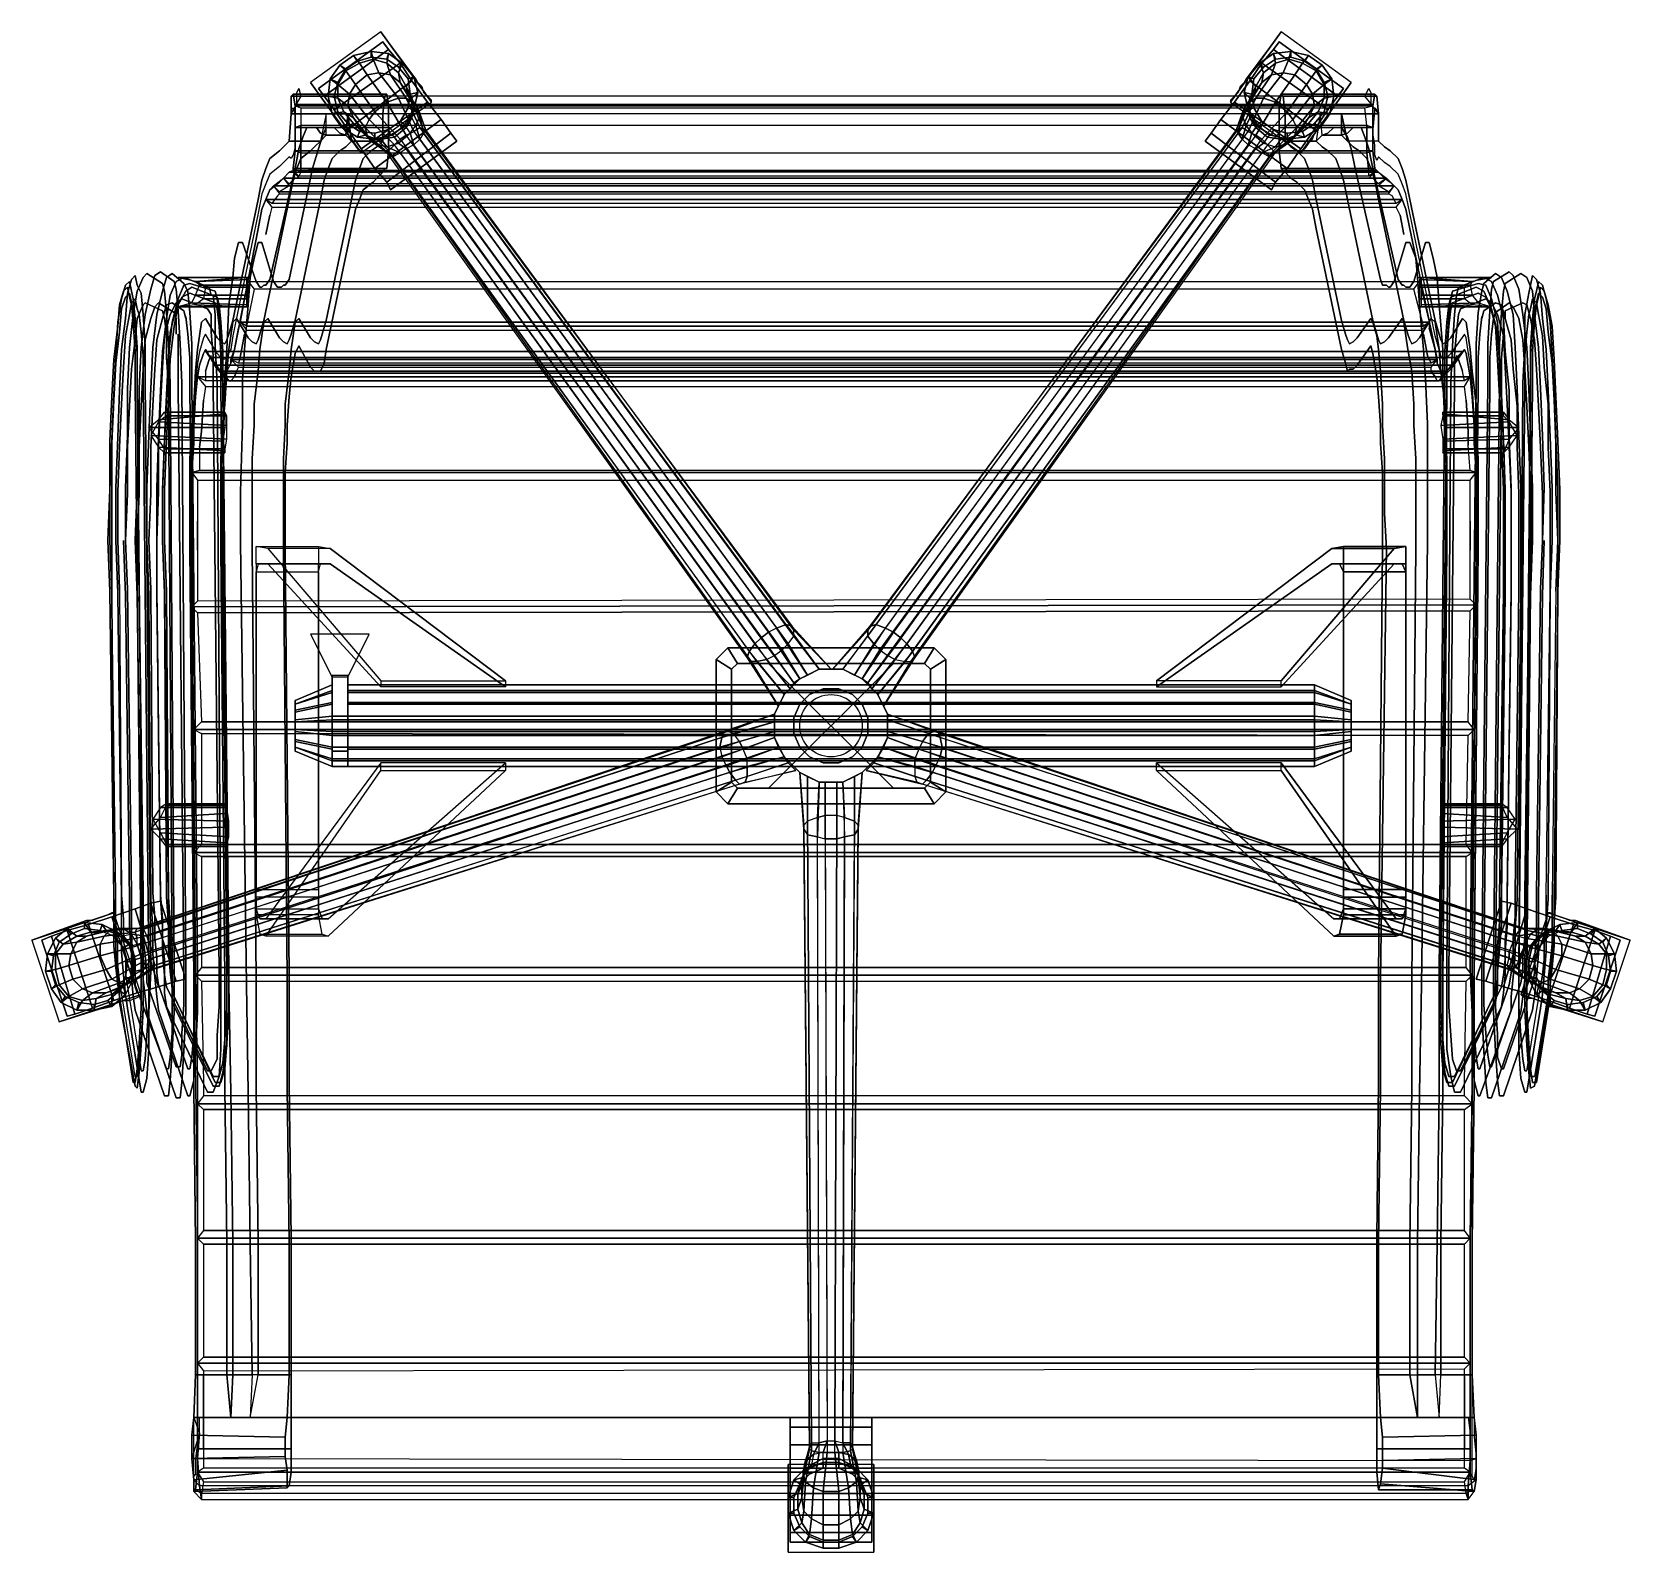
# Model space of a CAD drawing. Extents: x 2173.2 to 2198.9, y 1406.4 to 1430.7.
import ezdxf

# ---------------------------------------------------------------- set-up
doc = ezdxf.new("R2010")
doc.units = 0
doc.header["$PDMODE"] = 35
doc.layers.add('SEAT', color=5, linetype='Continuous')

msp = doc.modelspace()

# ---------------------------------------------------------------- linework, layer by layer
at = {"layer": 'SEAT', "extrusion": (-1, 2e-16, 0)}
for p, q in [((2178.046, 1420.419, 12.094), (2178.046, 1419.762, 12)), ((2178.046, 1420.387, 13.25), (2178.046, 1419.7, 13.281))]:
    msp.add_line(p, q, dxfattribs=at)
at = {"layer": 'SEAT'}
msp.add_point((2186.046, 1419.606), dxfattribs=at)
msp.add_point((2186.046, 1419.606), dxfattribs=at)
for points in [[(2179.639, 1429.606, 2.125), (2178.827, 1430.731, 2.125), (2177.702, 1429.919, 2.125), (2178.514, 1428.794, 2.125)], [(2193.577, 1428.794, 2.125), (2194.389, 1429.919, 2.125), (2193.264, 1430.731, 2.125), (2192.452, 1429.606, 2.125)], [(2177.827, 1429.825, 1.188), (2178.858, 1430.575, 1.188), (2178.858, 1430.575, 0.812), (2177.827, 1429.825, 0.812)], [(2177.827, 1429.825, 0.812), (2178.858, 1430.575, 0.812), (2178.952, 1430.45, 0.438), (2177.921, 1429.7, 0.438)], [(2177.921, 1429.7, 1.562), (2178.952, 1430.45, 1.562), (2178.858, 1430.575, 1.188), (2177.827, 1429.825, 1.188)], [(2178.077, 1429.481, 1.844), (2179.139, 1430.231, 1.844), (2178.952, 1430.45, 1.562), (2177.921, 1429.7, 1.562)], [(2177.921, 1429.7, 0.438), (2178.952, 1430.45, 0.438), (2179.139, 1430.231, 0.156), (2178.077, 1429.481, 0.156)], [(2178.389, 1430.356, 2.531), (2178.483, 1430.231, 3.406), (2178.702, 1430.294, 3.406), (2178.671, 1430.419, 2.531)], [(2178.671, 1430.419, 2.531), (2178.671, 1430.325, 2.219), (2178.452, 1430.262, 2.219), (2178.389, 1430.356, 2.531)], [(2178.671, 1430.419, 2.531), (2178.702, 1430.294, 3.406), (2178.921, 1430.231, 3.406), (2178.952, 1430.387, 2.531)], [(2178.952, 1430.387, 2.531), (2178.921, 1430.294, 2.219), (2178.671, 1430.325, 2.219), (2178.671, 1430.419, 2.531)], [(2192.952, 1430.231, 1.844), (2194.014, 1429.481, 1.844), (2194.171, 1429.7, 1.562), (2193.139, 1430.45, 1.562)], [(2193.139, 1430.45, 0.438), (2194.171, 1429.7, 0.438), (2194.014, 1429.481, 0.156), (2192.952, 1430.231, 0.156)], [(2193.233, 1430.575, 0.812), (2194.264, 1429.825, 0.812), (2194.171, 1429.7, 0.438), (2193.139, 1430.45, 0.438)], [(2193.139, 1430.45, 1.562), (2194.171, 1429.7, 1.562), (2194.264, 1429.825, 1.188), (2193.233, 1430.575, 1.188)], [(2193.139, 1430.387, 2.531), (2193.171, 1430.231, 3.406), (2193.389, 1430.294, 3.406), (2193.421, 1430.419, 2.531)], [(2193.421, 1430.419, 2.531), (2193.421, 1430.325, 2.219), (2193.171, 1430.294, 2.219), (2193.139, 1430.387, 2.531)], [(2193.233, 1430.575, 1.188), (2194.264, 1429.825, 1.188), (2194.264, 1429.825, 0.812), (2193.233, 1430.575, 0.812)], [(2193.421, 1430.419, 2.531), (2193.389, 1430.294, 3.406), (2193.608, 1430.231, 3.406), (2193.702, 1430.356, 2.531)], [(2193.702, 1430.356, 2.531), (2193.639, 1430.262, 2.219), (2193.421, 1430.325, 2.219), (2193.421, 1430.419, 2.531)], [(2178.014, 1429.981, 2.531), (2178.139, 1429.887, 3.406), (2178.264, 1430.106, 3.406), (2178.171, 1430.2, 2.531)], [(2178.171, 1430.2, 2.531), (2178.264, 1430.137, 2.219), (2178.139, 1429.919, 2.219), (2178.014, 1429.981, 2.531)], [(2178.296, 1429.169, 2), (2179.327, 1429.95, 2), (2179.139, 1430.231, 1.844), (2178.077, 1429.481, 1.844)], [(2178.077, 1429.481, 0.156), (2179.139, 1430.231, 0.156), (2179.327, 1429.95), (2178.296, 1429.169)], [(2178.139, 1429.919, 2.125), (2178.139, 1429.919, 2.25), (2178.264, 1430.137, 2.25), (2178.264, 1430.137, 2.125)], [(2178.171, 1430.2, 2.531), (2178.264, 1430.106, 3.406), (2178.483, 1430.231, 3.406), (2178.389, 1430.356, 2.531)], [(2178.389, 1430.356, 2.531), (2178.452, 1430.262, 2.219), (2178.264, 1430.137, 2.219), (2178.171, 1430.2, 2.531)], [(2178.264, 1430.137, 2.125), (2178.264, 1430.137, 2.25), (2178.452, 1430.262, 2.25), (2178.452, 1430.262, 2.125)], [(2178.264, 1430.106, 3.406), (2178.421, 1429.887, 4.25), (2178.608, 1430.044, 4.25), (2178.483, 1430.231, 3.406)], [(2178.452, 1430.262, 2.125), (2178.452, 1430.262, 2.25), (2178.671, 1430.325, 2.25), (2178.671, 1430.325, 2.125)], [(2178.483, 1430.231, 3.406), (2178.608, 1430.044, 4.25), (2178.796, 1430.075, 4.188), (2178.702, 1430.294, 3.406)], [(2178.671, 1430.325, 2.125), (2178.671, 1430.325, 2.25), (2178.921, 1430.294, 2.25), (2178.921, 1430.294, 2.125)], [(2178.702, 1430.294, 3.406), (2178.796, 1430.075, 4.188), (2178.983, 1430.044, 4.094), (2178.921, 1430.231, 3.406)], [(2178.952, 1430.387, 2.531), (2178.921, 1430.231, 3.406), (2179.108, 1430.075, 3.406), (2179.171, 1430.231, 2.531)], [(2179.171, 1430.231, 2.531), (2179.108, 1430.169, 2.219), (2178.921, 1430.294, 2.219), (2178.952, 1430.387, 2.531)], [(2178.921, 1430.294, 2.125), (2178.921, 1430.294, 2.25), (2179.108, 1430.169, 2.25), (2179.108, 1430.169, 2.125)], [(2178.921, 1430.231, 3.406), (2178.983, 1430.044, 4.094), (2179.139, 1429.919, 3.969), (2179.108, 1430.075, 3.406)], [(2179.171, 1430.231, 2.531), (2179.108, 1430.075, 3.406), (2179.233, 1429.856, 3.406), (2179.358, 1430.012, 2.531)], [(2179.358, 1430.012, 2.531), (2179.264, 1429.981, 2.219), (2179.108, 1430.169, 2.219), (2179.171, 1430.231, 2.531)], [(2179.108, 1430.169, 2.125), (2179.108, 1430.169, 2.25), (2179.264, 1429.981, 2.25), (2179.264, 1429.981, 2.125)], [(2192.733, 1430.012, 2.531), (2192.858, 1429.856, 3.406), (2192.983, 1430.075, 3.406), (2192.921, 1430.231, 2.531)], [(2192.921, 1430.231, 2.531), (2192.983, 1430.169, 2.219), (2192.827, 1429.981, 2.219), (2192.733, 1430.012, 2.531)], [(2192.764, 1429.95, 2), (2193.796, 1429.169, 2), (2194.014, 1429.481, 1.844), (2192.952, 1430.231, 1.844)], [(2192.952, 1430.231, 0.156), (2194.014, 1429.481, 0.156), (2193.796, 1429.169), (2192.764, 1429.95)], [(2192.827, 1429.981, 2.125), (2192.827, 1429.981, 2.25), (2192.983, 1430.169, 2.25), (2192.983, 1430.169, 2.125)], [(2192.921, 1430.231, 2.531), (2192.983, 1430.075, 3.406), (2193.171, 1430.231, 3.406), (2193.139, 1430.387, 2.531)], [(2193.139, 1430.387, 2.531), (2193.171, 1430.294, 2.219), (2192.983, 1430.169, 2.219), (2192.921, 1430.231, 2.531)], [(2192.983, 1430.075, 3.406), (2192.952, 1429.919, 3.969), (2193.108, 1430.044, 4.094), (2193.171, 1430.231, 3.406)], [(2192.983, 1430.169, 2.125), (2192.983, 1430.169, 2.25), (2193.171, 1430.294, 2.25), (2193.171, 1430.294, 2.125)], [(2193.171, 1430.231, 3.406), (2193.108, 1430.044, 4.094), (2193.296, 1430.075, 4.188), (2193.389, 1430.294, 3.406)], [(2193.171, 1430.294, 2.125), (2193.171, 1430.294, 2.25), (2193.421, 1430.325, 2.25), (2193.421, 1430.325, 2.125)], [(2193.389, 1430.294, 3.406), (2193.296, 1430.075, 4.188), (2193.483, 1430.044, 4.25), (2193.608, 1430.231, 3.406)], [(2193.421, 1430.325, 2.125), (2193.421, 1430.325, 2.25), (2193.639, 1430.262, 2.25), (2193.639, 1430.262, 2.125)], [(2193.608, 1430.231, 3.406), (2193.483, 1430.044, 4.25), (2193.671, 1429.887, 4.25), (2193.827, 1430.106, 3.406)], [(2193.702, 1430.356, 2.531), (2193.608, 1430.231, 3.406), (2193.827, 1430.106, 3.406), (2193.921, 1430.2, 2.531)], [(2193.921, 1430.2, 2.531), (2193.827, 1430.137, 2.219), (2193.639, 1430.262, 2.219), (2193.702, 1430.356, 2.531)], [(2193.639, 1430.262, 2.125), (2193.639, 1430.262, 2.25), (2193.827, 1430.137, 2.25), (2193.827, 1430.137, 2.125)], [(2193.921, 1430.2, 2.531), (2193.827, 1430.106, 3.406), (2193.952, 1429.887, 3.406), (2194.077, 1429.981, 2.531)], [(2194.077, 1429.981, 2.531), (2193.952, 1429.919, 2.219), (2193.827, 1430.137, 2.219), (2193.921, 1430.2, 2.531)], [(2193.827, 1430.137, 2.125), (2193.827, 1430.137, 2.25), (2193.952, 1429.919, 2.25), (2193.952, 1429.919, 2.125)], [(2177.983, 1429.7, 2.531), (2178.139, 1429.669, 3.406), (2178.139, 1429.887, 3.406), (2178.014, 1429.981, 2.531)], [(2178.014, 1429.981, 2.531), (2178.139, 1429.919, 2.219), (2178.077, 1429.7, 2.219), (2177.983, 1429.7, 2.531)], [(2178.077, 1429.7, 2.125), (2178.077, 1429.7, 2.25), (2178.139, 1429.919, 2.25), (2178.139, 1429.919, 2.125)], [(2178.139, 1429.887, 3.406), (2178.327, 1429.731, 4.188), (2178.421, 1429.887, 4.25), (2178.264, 1430.106, 3.406)], [(2178.139, 1429.669, 3.406), (2178.296, 1429.544, 4.094), (2178.327, 1429.731, 4.188), (2178.139, 1429.887, 3.406)], [(2178.296, 1429.169), (2179.327, 1429.95), (2179.577, 1429.606), (2178.514, 1428.856)], [(2178.514, 1428.856, 2), (2179.577, 1429.606, 2), (2179.327, 1429.95, 2), (2178.296, 1429.169, 2)], [(2178.733, 1429.45, 4.719), (2178.421, 1429.887, 4.25), (2178.327, 1429.731, 4.188), (2178.639, 1429.325, 4.656)], [(2178.921, 1429.606, 4.719), (2178.608, 1430.044, 4.25), (2178.421, 1429.887, 4.25), (2178.733, 1429.45, 4.719)], [(2179.108, 1429.669, 4.656), (2178.796, 1430.075, 4.188), (2178.608, 1430.044, 4.25), (2178.921, 1429.606, 4.719)], [(2179.233, 1429.669, 4.5), (2178.983, 1430.044, 4.094), (2178.796, 1430.075, 4.188), (2179.108, 1429.669, 4.656)], [(2179.327, 1429.606, 4.312), (2179.139, 1429.919, 3.969), (2178.983, 1430.044, 4.094), (2179.233, 1429.669, 4.5)], [(2179.108, 1430.075, 3.406), (2179.139, 1429.919, 3.969), (2179.264, 1429.731, 3.844), (2179.233, 1429.856, 3.406)], [(2179.421, 1429.512, 4.094), (2179.264, 1429.731, 3.844), (2179.139, 1429.919, 3.969), (2179.327, 1429.606, 4.312)], [(2179.358, 1430.012, 2.531), (2179.233, 1429.856, 3.406), (2179.327, 1429.669, 3.406), (2179.421, 1429.762, 2.531)], [(2179.421, 1429.762, 2.531), (2179.296, 1429.731, 2.219), (2179.264, 1429.981, 2.219), (2179.358, 1430.012, 2.531)], [(2179.264, 1429.981, 2.125), (2179.264, 1429.981, 2.25), (2179.296, 1429.731, 2.25), (2179.296, 1429.731, 2.125)], [(2192.764, 1429.95), (2193.796, 1429.169), (2193.577, 1428.856), (2192.514, 1429.606)], [(2192.514, 1429.606, 2), (2193.577, 1428.856, 2), (2193.796, 1429.169, 2), (2192.764, 1429.95, 2)], [(2192.671, 1429.762, 2.531), (2192.764, 1429.669, 3.406), (2192.858, 1429.856, 3.406), (2192.733, 1430.012, 2.531)], [(2192.733, 1430.012, 2.531), (2192.827, 1429.981, 2.219), (2192.796, 1429.731, 2.219), (2192.671, 1429.762, 2.531)], [(2192.764, 1429.606, 4.312), (2192.952, 1429.919, 3.969), (2192.827, 1429.731, 3.844), (2192.671, 1429.512, 4.094)], [(2192.858, 1429.669, 4.5), (2193.108, 1430.044, 4.094), (2192.952, 1429.919, 3.969), (2192.764, 1429.606, 4.312)], [(2192.796, 1429.731, 2.125), (2192.796, 1429.731, 2.25), (2192.827, 1429.981, 2.25), (2192.827, 1429.981, 2.125)], [(2192.858, 1429.856, 3.406), (2192.827, 1429.731, 3.844), (2192.952, 1429.919, 3.969), (2192.983, 1430.075, 3.406)], [(2192.983, 1429.669, 4.656), (2193.296, 1430.075, 4.188), (2193.108, 1430.044, 4.094), (2192.858, 1429.669, 4.5)], [(2193.171, 1429.606, 4.719), (2193.483, 1430.044, 4.25), (2193.296, 1430.075, 4.188), (2192.983, 1429.669, 4.656)], [(2193.358, 1429.45, 4.719), (2193.671, 1429.887, 4.25), (2193.483, 1430.044, 4.25), (2193.171, 1429.606, 4.719)], [(2193.452, 1429.325, 4.656), (2193.764, 1429.731, 4.188), (2193.671, 1429.887, 4.25), (2193.358, 1429.45, 4.719)], [(2193.827, 1430.106, 3.406), (2193.671, 1429.887, 4.25), (2193.764, 1429.731, 4.188), (2193.952, 1429.887, 3.406)], [(2193.952, 1429.887, 3.406), (2193.764, 1429.731, 4.188), (2193.796, 1429.544, 4.094), (2193.952, 1429.669, 3.406)], [(2194.077, 1429.981, 2.531), (2193.952, 1429.887, 3.406), (2193.952, 1429.669, 3.406), (2194.108, 1429.7, 2.531)], [(2194.108, 1429.7, 2.531), (2194.014, 1429.7, 2.219), (2193.952, 1429.919, 2.219), (2194.077, 1429.981, 2.531)], [(2193.952, 1429.919, 2.125), (2193.952, 1429.919, 2.25), (2194.014, 1429.7, 2.25), (2194.014, 1429.7, 2.125)], [(2177.421, 1429.731, 39.625), (2178.921, 1429.731, 39.531), (2178.889, 1429.7, 39.156), (2177.389, 1429.7, 39.25)], [(2177.389, 1429.7, 39.25), (2178.889, 1429.7, 39.156), (2178.858, 1429.419, 38.875), (2177.389, 1429.419, 38.969)], [(2177.452, 1429.544, 39.969), (2178.952, 1429.544, 39.875), (2178.921, 1429.731, 39.531), (2177.421, 1429.731, 39.625)], [(2177.546, 1429.7, 39.938), (2177.452, 1429.544, 39.969), (2194.733, 1429.544, 39.969), (2194.608, 1429.7, 39.938)], [(2178.046, 1429.419, 2.531), (2178.233, 1429.45, 3.406), (2178.139, 1429.669, 3.406), (2177.983, 1429.7, 2.531)], [(2177.983, 1429.7, 2.531), (2178.077, 1429.7, 2.219), (2178.139, 1429.45, 2.219), (2178.046, 1429.419, 2.531)], [(2178.139, 1429.45, 2.125), (2178.139, 1429.45, 2.25), (2178.077, 1429.7, 2.25), (2178.077, 1429.7, 2.125)], [(2178.233, 1429.45, 3.406), (2178.389, 1429.356, 3.969), (2178.296, 1429.544, 4.094), (2178.139, 1429.669, 3.406)], [(2178.639, 1429.325, 4.656), (2178.327, 1429.731, 4.188), (2178.296, 1429.544, 4.094), (2178.577, 1429.2, 4.5)], [(2179.358, 1429.137, 4.812), (2179.108, 1429.669, 4.656), (2178.921, 1429.606, 4.719), (2179.233, 1429.075, 4.875)], [(2179.452, 1429.2, 4.625), (2179.233, 1429.669, 4.5), (2179.108, 1429.669, 4.656), (2179.358, 1429.137, 4.812)], [(2179.233, 1429.856, 3.406), (2179.264, 1429.731, 3.844), (2179.358, 1429.544, 3.719), (2179.327, 1429.669, 3.406)], [(2179.514, 1429.169, 4.406), (2179.327, 1429.606, 4.312), (2179.233, 1429.669, 4.5), (2179.452, 1429.2, 4.625)], [(2179.358, 1429.481, 2.531), (2179.264, 1429.512, 2.219), (2179.296, 1429.731, 2.219), (2179.421, 1429.762, 2.531)], [(2179.452, 1429.387, 3.906), (2179.358, 1429.544, 3.719), (2179.264, 1429.731, 3.844), (2179.421, 1429.512, 4.094)], [(2179.296, 1429.731, 2.125), (2179.296, 1429.731, 2.25), (2179.264, 1429.512, 2.25), (2179.264, 1429.512, 2.125)], [(2179.421, 1429.762, 2.531), (2179.327, 1429.669, 3.406), (2179.327, 1429.45, 3.406), (2179.358, 1429.481, 2.531)], [(2179.327, 1429.669, 3.406), (2179.358, 1429.544, 3.719), (2179.327, 1429.356, 3.625), (2179.327, 1429.45, 3.406)], [(2192.639, 1429.2, 4.625), (2192.858, 1429.669, 4.5), (2192.764, 1429.606, 4.312), (2192.577, 1429.169, 4.406)], [(2192.671, 1429.512, 4.094), (2192.827, 1429.731, 3.844), (2192.733, 1429.544, 3.719), (2192.639, 1429.387, 3.906)], [(2192.733, 1429.137, 4.812), (2192.983, 1429.669, 4.656), (2192.858, 1429.669, 4.5), (2192.639, 1429.2, 4.625)], [(2192.733, 1429.481, 2.531), (2192.764, 1429.45, 3.406), (2192.764, 1429.669, 3.406), (2192.671, 1429.762, 2.531)], [(2192.671, 1429.762, 2.531), (2192.796, 1429.731, 2.219), (2192.827, 1429.512, 2.219), (2192.733, 1429.481, 2.531)], [(2192.764, 1429.669, 3.406), (2192.733, 1429.544, 3.719), (2192.827, 1429.731, 3.844), (2192.858, 1429.856, 3.406)], [(2192.764, 1429.45, 3.406), (2192.764, 1429.356, 3.625), (2192.733, 1429.544, 3.719), (2192.764, 1429.669, 3.406)], [(2192.858, 1429.075, 4.875), (2193.171, 1429.606, 4.719), (2192.983, 1429.669, 4.656), (2192.733, 1429.137, 4.812)], [(2192.827, 1429.512, 2.125), (2192.827, 1429.512, 2.25), (2192.796, 1429.731, 2.25), (2192.796, 1429.731, 2.125)], [(2193.233, 1429.544, 39.875), (2194.733, 1429.544, 39.969), (2194.764, 1429.731, 39.625), (2193.264, 1429.731, 39.531)], [(2193.264, 1429.731, 39.531), (2194.764, 1429.731, 39.625), (2194.796, 1429.7, 39.25), (2193.296, 1429.7, 39.156)], [(2193.296, 1429.7, 39.156), (2194.796, 1429.7, 39.25), (2194.827, 1429.419, 38.969), (2193.327, 1429.419, 38.875)], [(2193.514, 1429.2, 4.5), (2193.796, 1429.544, 4.094), (2193.764, 1429.731, 4.188), (2193.452, 1429.325, 4.656)], [(2193.952, 1429.669, 3.406), (2193.796, 1429.544, 4.094), (2193.702, 1429.356, 3.969), (2193.858, 1429.45, 3.406)], [(2194.108, 1429.7, 2.531), (2193.952, 1429.669, 3.406), (2193.858, 1429.45, 3.406), (2194.046, 1429.419, 2.531)], [(2194.046, 1429.419, 2.531), (2193.952, 1429.45, 2.219), (2194.014, 1429.7, 2.219), (2194.108, 1429.7, 2.531)], [(2194.014, 1429.7, 2.125), (2194.014, 1429.7, 2.25), (2193.952, 1429.45, 2.25), (2193.952, 1429.45, 2.125)], [(2177.358, 1428.981, 38.719), (2177.389, 1429.419, 38.969), (2177.952, 1429.419, 38.938), (2177.858, 1428.981, 38.688)], [(2194.702, 1429.575, 38.969), (2194.827, 1429.419, 38.969), (2177.389, 1429.419, 38.969), (2177.483, 1429.575, 38.969)], [(2177.452, 1429.2, 40.156), (2178.952, 1429.2, 40.031), (2178.952, 1429.544, 39.875), (2177.452, 1429.544, 39.969)], [(2194.608, 1429.512, 40.094), (2194.733, 1429.544, 39.969), (2177.452, 1429.544, 39.969), (2177.546, 1429.512, 40.094)], [(2177.952, 1429.419, 38.938), (2177.858, 1428.981, 38.688), (2177.952, 1429.075, 38.688), (2177.952, 1429.419, 38.938)], [(2178.264, 1429.075, 38.656), (2177.952, 1429.075, 38.688), (2177.952, 1429.419, 38.938), (2178.296, 1429.419, 38.906)], [(2178.202, 1429.2, 2.531), (2178.389, 1429.262, 3.406), (2178.233, 1429.45, 3.406), (2178.046, 1429.419, 2.531)], [(2178.046, 1429.419, 2.531), (2178.139, 1429.45, 2.219), (2178.296, 1429.262, 2.219), (2178.202, 1429.2, 2.531)], [(2178.296, 1429.262, 2.125), (2178.296, 1429.262, 2.25), (2178.139, 1429.45, 2.25), (2178.139, 1429.45, 2.125)], [(2178.389, 1429.262, 3.406), (2178.514, 1429.169, 3.844), (2178.389, 1429.356, 3.969), (2178.233, 1429.45, 3.406)], [(2178.296, 1429.419, 38.906), (2178.358, 1428.981, 38.656), (2178.264, 1429.075, 38.656), (2178.296, 1429.419, 38.906)], [(2178.577, 1429.2, 4.5), (2178.296, 1429.544, 4.094), (2178.389, 1429.356, 3.969), (2178.608, 1429.075, 4.312)], [(2178.858, 1429.419, 38.875), (2178.858, 1428.981, 38.625), (2178.358, 1428.981, 38.656), (2178.296, 1429.419, 38.906)], [(2178.514, 1428.856), (2179.577, 1429.606), (2179.796, 1429.325, 0.156), (2178.733, 1428.544, 0.156)], [(2178.733, 1428.544, 1.844), (2179.796, 1429.325, 1.844), (2179.577, 1429.606, 2), (2178.514, 1428.856, 2)], [(2179.139, 1429.012, 4.875), (2178.733, 1429.45, 4.719), (2178.639, 1429.325, 4.656), (2179.046, 1428.919, 4.812)], [(2179.233, 1429.075, 4.875), (2178.921, 1429.606, 4.719), (2178.733, 1429.45, 4.719), (2179.139, 1429.012, 4.875)], [(2179.233, 1429.231, 2.531), (2179.139, 1429.294, 2.219), (2179.264, 1429.512, 2.219), (2179.358, 1429.481, 2.531)], [(2179.264, 1429.512, 2.125), (2179.264, 1429.512, 2.25), (2179.139, 1429.294, 2.25), (2179.139, 1429.294, 2.125)], [(2179.358, 1429.481, 2.531), (2179.327, 1429.45, 3.406), (2179.202, 1429.231, 3.406), (2179.233, 1429.231, 2.531)], [(2179.327, 1429.356, 3.625), (2179.327, 1429.45, 3.406), (2179.202, 1429.231, 3.406), (2179.233, 1429.2, 3.562)], [(2179.546, 1429.169, 4.25), (2179.421, 1429.512, 4.094), (2179.327, 1429.606, 4.312), (2179.514, 1429.169, 4.406)], [(2179.389, 1429.231, 3.781), (2179.327, 1429.356, 3.625), (2179.358, 1429.544, 3.719), (2179.452, 1429.387, 3.906)], [(2179.452, 1429.012, 3.875), (2179.389, 1429.231, 3.781), (2179.452, 1429.387, 3.906), (2179.514, 1429.106, 4.031)], [(2179.514, 1429.106, 4.031), (2179.452, 1429.387, 3.906), (2179.421, 1429.512, 4.094), (2179.546, 1429.169, 4.25)], [(2192.514, 1429.606), (2193.577, 1428.856), (2193.358, 1428.544, 0.156), (2192.296, 1429.325, 0.156)], [(2192.296, 1429.325, 1.844), (2193.358, 1428.544, 1.844), (2193.577, 1428.856, 2), (2192.514, 1429.606, 2)], [(2192.577, 1429.169, 4.406), (2192.764, 1429.606, 4.312), (2192.671, 1429.512, 4.094), (2192.546, 1429.169, 4.25)], [(2192.546, 1429.169, 4.25), (2192.671, 1429.512, 4.094), (2192.639, 1429.387, 3.906), (2192.577, 1429.106, 4.031)], [(2192.577, 1429.106, 4.031), (2192.639, 1429.387, 3.906), (2192.702, 1429.231, 3.781), (2192.639, 1429.012, 3.875)], [(2192.639, 1429.387, 3.906), (2192.733, 1429.544, 3.719), (2192.764, 1429.356, 3.625), (2192.702, 1429.231, 3.781)], [(2192.733, 1429.481, 2.531), (2192.827, 1429.512, 2.219), (2192.952, 1429.294, 2.219), (2192.858, 1429.231, 2.531)], [(2192.858, 1429.231, 2.531), (2192.889, 1429.231, 3.406), (2192.764, 1429.45, 3.406), (2192.733, 1429.481, 2.531)], [(2192.889, 1429.231, 3.406), (2192.858, 1429.2, 3.562), (2192.764, 1429.356, 3.625), (2192.764, 1429.45, 3.406)], [(2192.952, 1429.294, 2.125), (2192.952, 1429.294, 2.25), (2192.827, 1429.512, 2.25), (2192.827, 1429.512, 2.125)], [(2192.952, 1429.012, 4.875), (2193.358, 1429.45, 4.719), (2193.171, 1429.606, 4.719), (2192.858, 1429.075, 4.875)], [(2193.046, 1428.919, 4.812), (2193.452, 1429.325, 4.656), (2193.358, 1429.45, 4.719), (2192.952, 1429.012, 4.875)], [(2193.233, 1429.2, 40.031), (2194.733, 1429.2, 40.156), (2194.733, 1429.544, 39.969), (2193.233, 1429.544, 39.875)], [(2193.327, 1428.981, 38.625), (2193.327, 1429.419, 38.875), (2193.889, 1429.419, 38.906), (2193.827, 1428.981, 38.656)], [(2193.483, 1429.075, 4.312), (2193.702, 1429.356, 3.969), (2193.796, 1429.544, 4.094), (2193.514, 1429.2, 4.5)], [(2193.858, 1429.45, 3.406), (2193.702, 1429.356, 3.969), (2193.577, 1429.169, 3.844), (2193.702, 1429.262, 3.406)], [(2194.046, 1429.419, 2.531), (2193.858, 1429.45, 3.406), (2193.702, 1429.262, 3.406), (2193.889, 1429.2, 2.531)], [(2193.889, 1429.2, 2.531), (2193.796, 1429.262, 2.219), (2193.952, 1429.45, 2.219), (2194.046, 1429.419, 2.531)], [(2193.952, 1429.45, 2.125), (2193.952, 1429.45, 2.25), (2193.796, 1429.262, 2.25), (2193.796, 1429.262, 2.125)], [(2193.889, 1429.419, 38.906), (2193.827, 1428.981, 38.656), (2193.921, 1429.075, 38.656), (2193.889, 1429.419, 38.906)], [(2194.233, 1429.075, 38.688), (2193.921, 1429.075, 38.656), (2193.889, 1429.419, 38.906), (2194.233, 1429.419, 38.938)], [(2194.233, 1429.419, 38.938), (2194.327, 1428.981, 38.688), (2194.233, 1429.075, 38.688), (2194.233, 1429.419, 38.938)], [(2194.827, 1429.419, 38.969), (2194.827, 1428.981, 38.719), (2194.327, 1428.981, 38.688), (2194.233, 1429.419, 38.938)], [(2177.546, 1429.231, 40.219), (2177.452, 1429.2, 40.156), (2177.452, 1428.825, 40.062), (2177.546, 1428.794, 40.156)], [(2177.452, 1428.825, 40.062), (2178.952, 1428.825, 39.969), (2178.952, 1429.2, 40.031), (2177.452, 1429.2, 40.156)], [(2177.546, 1429.231, 40.219), (2177.546, 1428.794, 40.156), (2194.639, 1428.794, 40.156), (2194.639, 1429.231, 40.219)], [(2178.452, 1429.044, 2.531), (2178.577, 1429.075, 3.406), (2178.389, 1429.262, 3.406), (2178.202, 1429.2, 2.531)], [(2178.202, 1429.2, 2.531), (2178.296, 1429.262, 2.219), (2178.483, 1429.137, 2.219), (2178.452, 1429.044, 2.531)], [(2178.483, 1429.137, 2.125), (2178.483, 1429.137, 2.25), (2178.296, 1429.262, 2.25), (2178.296, 1429.262, 2.125)], [(2178.608, 1429.075, 4.312), (2178.389, 1429.356, 3.969), (2178.514, 1429.169, 3.844), (2178.671, 1428.981, 4.094)], [(2178.577, 1429.075, 3.406), (2178.639, 1429.044, 3.719), (2178.514, 1429.169, 3.844), (2178.389, 1429.262, 3.406)], [(2178.452, 1429.044, 2.531), (2178.483, 1429.137, 2.219), (2178.733, 1429.106, 2.219), (2178.733, 1429.012, 2.531)], [(2178.733, 1429.106, 2.125), (2178.733, 1429.106, 2.25), (2178.483, 1429.137, 2.25), (2178.483, 1429.137, 2.125)], [(2178.671, 1428.981, 4.094), (2178.514, 1429.169, 3.844), (2178.639, 1429.044, 3.719), (2178.796, 1428.919, 3.906)], [(2179.046, 1428.919, 4.812), (2178.639, 1429.325, 4.656), (2178.577, 1429.2, 4.5), (2178.952, 1428.825, 4.625)], [(2178.952, 1428.825, 4.625), (2178.577, 1429.2, 4.5), (2178.608, 1429.075, 4.312), (2178.952, 1428.762, 4.406)], [(2178.733, 1428.544, 0.156), (2179.796, 1429.325, 0.156), (2179.952, 1429.106, 0.438), (2178.921, 1428.325, 0.438)], [(2178.921, 1428.325, 1.562), (2179.952, 1429.106, 1.562), (2179.796, 1429.325, 1.844), (2178.733, 1428.544, 1.844)], [(2178.733, 1429.012, 2.531), (2178.733, 1429.106, 2.219), (2178.952, 1429.169, 2.219), (2178.983, 1429.075, 2.531)], [(2178.952, 1429.169, 2.125), (2178.952, 1429.169, 2.25), (2178.733, 1429.106, 2.25), (2178.733, 1429.106, 2.125)], [(2178.983, 1429.075, 2.531), (2178.952, 1429.169, 2.219), (2179.139, 1429.294, 2.219), (2179.233, 1429.231, 2.531)], [(2179.139, 1429.294, 2.125), (2179.139, 1429.294, 2.25), (2178.952, 1429.169, 2.25), (2178.952, 1429.169, 2.125)], [(2179.233, 1429.231, 2.531), (2179.202, 1429.231, 3.406), (2179.014, 1429.075, 3.406), (2178.983, 1429.075, 2.531)], [(2179.202, 1429.231, 3.406), (2179.233, 1429.2, 3.562), (2179.046, 1429.044, 3.562), (2179.014, 1429.075, 3.406)], [(2179.108, 1428.95, 3.688), (2179.046, 1429.044, 3.562), (2179.233, 1429.2, 3.562), (2179.296, 1429.106, 3.688)], [(2179.233, 1429.2, 3.562), (2179.296, 1429.106, 3.688), (2179.389, 1429.231, 3.781), (2179.327, 1429.356, 3.625)], [(2185.046, 1421.106, 5.938), (2179.233, 1429.075, 4.875), (2179.358, 1429.137, 4.812), (2185.171, 1421.169, 5.812)], [(2179.389, 1429.231, 3.781), (2179.452, 1429.012, 3.875), (2179.358, 1428.919, 3.781), (2179.296, 1429.106, 3.688)], [(2179.358, 1429.137, 4.812), (2185.171, 1421.169, 5.812), (2185.327, 1421.231, 5.562), (2179.452, 1429.2, 4.625)], [(2185.327, 1421.231, 5.562), (2179.452, 1429.2, 4.625), (2179.514, 1429.169, 4.406), (2185.421, 1421.2, 5.219)], [(2179.514, 1429.169, 4.406), (2185.421, 1421.2, 5.219), (2185.452, 1421.137, 4.875), (2179.546, 1429.169, 4.25)], [(2179.546, 1429.169, 4.25), (2179.514, 1429.106, 4.031), (2185.452, 1421.044, 4.562), (2185.452, 1421.137, 4.875)], [(2186.671, 1421.2, 5.219), (2192.577, 1429.169, 4.406), (2192.546, 1429.169, 4.25), (2186.639, 1421.137, 4.875)], [(2192.546, 1429.169, 4.25), (2186.639, 1421.137, 4.875), (2186.639, 1421.044, 4.562), (2192.577, 1429.106, 4.031)], [(2192.639, 1429.2, 4.625), (2186.764, 1421.231, 5.562), (2186.671, 1421.2, 5.219), (2192.577, 1429.169, 4.406)], [(2186.921, 1421.169, 5.812), (2192.733, 1429.137, 4.812), (2192.639, 1429.2, 4.625), (2186.764, 1421.231, 5.562)], [(2192.858, 1429.075, 4.875), (2187.046, 1421.106, 5.938), (2186.921, 1421.169, 5.812), (2192.733, 1429.137, 4.812)], [(2192.296, 1429.325, 0.156), (2193.358, 1428.544, 0.156), (2193.171, 1428.325, 0.438), (2192.139, 1429.106, 0.438)], [(2192.139, 1429.106, 1.562), (2193.171, 1428.325, 1.562), (2193.358, 1428.544, 1.844), (2192.296, 1429.325, 1.844)], [(2192.639, 1429.012, 3.875), (2192.702, 1429.231, 3.781), (2192.796, 1429.106, 3.688), (2192.733, 1428.919, 3.781)], [(2192.702, 1429.231, 3.781), (2192.764, 1429.356, 3.625), (2192.858, 1429.2, 3.562), (2192.796, 1429.106, 3.688)], [(2192.796, 1429.106, 3.688), (2192.858, 1429.2, 3.562), (2193.046, 1429.044, 3.562), (2192.983, 1428.95, 3.688)], [(2192.858, 1429.231, 2.531), (2192.952, 1429.294, 2.219), (2193.139, 1429.169, 2.219), (2193.108, 1429.075, 2.531)], [(2193.108, 1429.075, 2.531), (2193.077, 1429.075, 3.406), (2192.889, 1429.231, 3.406), (2192.858, 1429.231, 2.531)], [(2193.077, 1429.075, 3.406), (2193.046, 1429.044, 3.562), (2192.858, 1429.2, 3.562), (2192.889, 1429.231, 3.406)], [(2193.139, 1429.169, 2.125), (2193.139, 1429.169, 2.25), (2192.952, 1429.294, 2.25), (2192.952, 1429.294, 2.125)], [(2193.139, 1428.825, 4.625), (2193.514, 1429.2, 4.5), (2193.452, 1429.325, 4.656), (2193.046, 1428.919, 4.812)], [(2193.108, 1429.075, 2.531), (2193.139, 1429.169, 2.219), (2193.358, 1429.106, 2.219), (2193.358, 1429.012, 2.531)], [(2193.139, 1428.762, 4.406), (2193.483, 1429.075, 4.312), (2193.514, 1429.2, 4.5), (2193.139, 1428.825, 4.625)], [(2193.358, 1429.106, 2.125), (2193.358, 1429.106, 2.25), (2193.139, 1429.169, 2.25), (2193.139, 1429.169, 2.125)], [(2193.233, 1428.825, 39.969), (2194.733, 1428.825, 40.062), (2194.733, 1429.2, 40.156), (2193.233, 1429.2, 40.031)], [(2193.296, 1428.919, 3.906), (2193.452, 1429.044, 3.719), (2193.577, 1429.169, 3.844), (2193.421, 1428.981, 4.094)], [(2193.358, 1429.012, 2.531), (2193.358, 1429.106, 2.219), (2193.608, 1429.137, 2.219), (2193.639, 1429.044, 2.531)], [(2193.608, 1429.137, 2.125), (2193.608, 1429.137, 2.25), (2193.358, 1429.106, 2.25), (2193.358, 1429.106, 2.125)], [(2193.421, 1428.981, 4.094), (2193.577, 1429.169, 3.844), (2193.702, 1429.356, 3.969), (2193.483, 1429.075, 4.312)], [(2193.702, 1429.262, 3.406), (2193.577, 1429.169, 3.844), (2193.452, 1429.044, 3.719), (2193.514, 1429.075, 3.406)], [(2193.889, 1429.2, 2.531), (2193.702, 1429.262, 3.406), (2193.514, 1429.075, 3.406), (2193.639, 1429.044, 2.531)], [(2193.639, 1429.044, 2.531), (2193.608, 1429.137, 2.219), (2193.796, 1429.262, 2.219), (2193.889, 1429.2, 2.531)], [(2193.796, 1429.262, 2.125), (2193.796, 1429.262, 2.25), (2193.608, 1429.137, 2.25), (2193.608, 1429.137, 2.125)], [(2194.639, 1428.794, 40.156), (2194.733, 1428.825, 40.062), (2194.733, 1429.2, 40.156), (2194.639, 1429.231, 40.219)], [(2178.733, 1429.012, 2.531), (2178.764, 1429.012, 3.406), (2178.577, 1429.075, 3.406), (2178.452, 1429.044, 2.531)], [(2178.764, 1429.012, 3.406), (2178.827, 1429.012, 3.625), (2178.639, 1429.044, 3.719), (2178.577, 1429.075, 3.406)], [(2178.952, 1428.762, 4.406), (2178.608, 1429.075, 4.312), (2178.671, 1428.981, 4.094), (2178.983, 1428.762, 4.25)], [(2178.796, 1428.919, 3.906), (2178.639, 1429.044, 3.719), (2178.827, 1429.012, 3.625), (2178.921, 1428.887, 3.781)], [(2178.983, 1428.762, 4.25), (2178.671, 1428.981, 4.094), (2178.796, 1428.919, 3.906), (2179.014, 1428.731, 4.031)], [(2178.983, 1429.075, 2.531), (2179.014, 1429.075, 3.406), (2178.764, 1429.012, 3.406), (2178.733, 1429.012, 2.531)], [(2179.014, 1429.075, 3.406), (2179.046, 1429.044, 3.562), (2178.827, 1429.012, 3.625), (2178.764, 1429.012, 3.406)], [(2179.014, 1428.731, 4.031), (2178.796, 1428.919, 3.906), (2178.921, 1428.887, 3.781), (2179.139, 1428.794, 3.875)], [(2178.921, 1428.887, 3.781), (2178.827, 1429.012, 3.625), (2179.046, 1429.044, 3.562), (2179.108, 1428.95, 3.688)], [(2178.983, 1428.2, 1.188), (2180.046, 1428.981, 1.188), (2179.952, 1429.106, 1.562), (2178.921, 1428.325, 1.562)], [(2178.921, 1428.325, 0.438), (2179.952, 1429.106, 0.438), (2180.046, 1428.981, 0.812), (2178.983, 1428.2, 0.812)], [(2179.139, 1428.794, 3.875), (2178.921, 1428.887, 3.781), (2179.108, 1428.95, 3.688), (2179.233, 1428.856, 3.781)], [(2184.827, 1420.919, 5.812), (2179.046, 1428.919, 4.812), (2178.952, 1428.825, 4.625), (2184.733, 1420.794, 5.562)], [(2178.983, 1428.2, 0.812), (2180.046, 1428.981, 0.812), (2180.046, 1428.981, 1.188), (2178.983, 1428.2, 1.188)], [(2179.139, 1429.012, 4.875), (2184.921, 1421.012, 5.938), (2184.827, 1420.919, 5.812), (2179.046, 1428.919, 4.812)], [(2179.296, 1429.106, 3.688), (2179.358, 1428.919, 3.781), (2179.233, 1428.856, 3.781), (2179.108, 1428.95, 3.688)], [(2185.046, 1421.106, 5.938), (2179.233, 1429.075, 4.875), (2179.139, 1429.012, 4.875), (2184.921, 1421.012, 5.938)], [(2179.139, 1428.794, 3.875), (2185.014, 1420.669, 4.312), (2185.139, 1420.731, 4.156), (2179.233, 1428.856, 3.781)], [(2179.233, 1428.856, 3.781), (2185.139, 1420.731, 4.156), (2185.264, 1420.825, 4.156), (2179.358, 1428.919, 3.781)], [(2185.264, 1420.825, 4.156), (2179.358, 1428.919, 3.781), (2179.452, 1429.012, 3.875), (2185.358, 1420.919, 4.312)], [(2179.452, 1429.012, 3.875), (2185.358, 1420.919, 4.312), (2185.452, 1421.044, 4.562), (2179.514, 1429.106, 4.031)], [(2186.639, 1421.044, 4.562), (2192.577, 1429.106, 4.031), (2192.639, 1429.012, 3.875), (2186.733, 1420.919, 4.312)], [(2192.639, 1429.012, 3.875), (2186.733, 1420.919, 4.312), (2186.827, 1420.825, 4.156), (2192.733, 1428.919, 3.781)], [(2192.733, 1428.919, 3.781), (2186.827, 1420.825, 4.156), (2186.952, 1420.731, 4.156), (2192.858, 1428.856, 3.781)], [(2186.952, 1420.731, 4.156), (2192.858, 1428.856, 3.781), (2192.952, 1428.794, 3.875), (2187.077, 1420.669, 4.312)], [(2187.171, 1421.012, 5.938), (2192.952, 1429.012, 4.875), (2192.858, 1429.075, 4.875), (2187.046, 1421.106, 5.938)], [(2187.171, 1421.012, 5.938), (2192.952, 1429.012, 4.875), (2193.046, 1428.919, 4.812), (2187.264, 1420.919, 5.812)], [(2193.046, 1428.919, 4.812), (2187.264, 1420.919, 5.812), (2187.358, 1420.794, 5.562), (2193.139, 1428.825, 4.625)], [(2192.046, 1428.981, 1.188), (2193.108, 1428.2, 1.188), (2193.171, 1428.325, 1.562), (2192.139, 1429.106, 1.562)], [(2192.139, 1429.106, 0.438), (2193.171, 1428.325, 0.438), (2193.108, 1428.2, 0.812), (2192.046, 1428.981, 0.812)], [(2192.046, 1428.981, 0.812), (2193.108, 1428.2, 0.812), (2193.108, 1428.2, 1.188), (2192.046, 1428.981, 1.188)], [(2192.983, 1428.95, 3.688), (2192.858, 1428.856, 3.781), (2192.733, 1428.919, 3.781), (2192.796, 1429.106, 3.688)], [(2193.171, 1428.887, 3.781), (2192.952, 1428.794, 3.875), (2192.858, 1428.856, 3.781), (2192.983, 1428.95, 3.688)], [(2192.952, 1428.794, 3.875), (2193.171, 1428.887, 3.781), (2193.296, 1428.919, 3.906), (2193.077, 1428.731, 4.031)], [(2193.046, 1429.044, 3.562), (2192.983, 1428.95, 3.688), (2193.171, 1428.887, 3.781), (2193.264, 1429.012, 3.625)], [(2193.264, 1429.012, 3.625), (2193.327, 1429.012, 3.406), (2193.077, 1429.075, 3.406), (2193.046, 1429.044, 3.562)], [(2193.358, 1429.012, 2.531), (2193.327, 1429.012, 3.406), (2193.077, 1429.075, 3.406), (2193.108, 1429.075, 2.531)], [(2193.077, 1428.731, 4.031), (2193.296, 1428.919, 3.906), (2193.421, 1428.981, 4.094), (2193.108, 1428.762, 4.25)], [(2193.108, 1428.762, 4.25), (2193.421, 1428.981, 4.094), (2193.483, 1429.075, 4.312), (2193.139, 1428.762, 4.406)], [(2193.171, 1428.887, 3.781), (2193.264, 1429.012, 3.625), (2193.452, 1429.044, 3.719), (2193.296, 1428.919, 3.906)], [(2193.514, 1429.075, 3.406), (2193.452, 1429.044, 3.719), (2193.264, 1429.012, 3.625), (2193.327, 1429.012, 3.406)], [(2193.639, 1429.044, 2.531), (2193.514, 1429.075, 3.406), (2193.327, 1429.012, 3.406), (2193.358, 1429.012, 2.531)], [(2177.421, 1428.544, 39.781), (2178.921, 1428.544, 39.688), (2178.952, 1428.825, 39.969), (2177.452, 1428.825, 40.062)], [(2178.952, 1428.825, 4.625), (2184.733, 1420.794, 5.562), (2184.702, 1420.7, 5.219), (2178.952, 1428.762, 4.406)], [(2184.702, 1420.7, 5.219), (2178.952, 1428.762, 4.406), (2178.983, 1428.762, 4.25), (2184.764, 1420.637, 4.875)], [(2178.983, 1428.762, 4.25), (2184.764, 1420.637, 4.875), (2184.858, 1420.637, 4.562), (2179.014, 1428.731, 4.031)], [(2184.858, 1420.637, 4.562), (2179.014, 1428.731, 4.031), (2179.139, 1428.794, 3.875), (2185.014, 1420.669, 4.312)], [(2192.952, 1428.794, 3.875), (2187.077, 1420.669, 4.312), (2187.233, 1420.637, 4.562), (2193.077, 1428.731, 4.031)], [(2193.108, 1428.762, 4.25), (2193.077, 1428.731, 4.031), (2187.233, 1420.637, 4.562), (2187.327, 1420.637, 4.875)], [(2193.139, 1428.762, 4.406), (2187.389, 1420.7, 5.219), (2187.327, 1420.637, 4.875), (2193.108, 1428.762, 4.25)], [(2187.358, 1420.794, 5.562), (2193.139, 1428.825, 4.625), (2193.139, 1428.762, 4.406), (2187.389, 1420.7, 5.219)], [(2193.264, 1428.544, 39.688), (2194.764, 1428.544, 39.781), (2194.733, 1428.825, 40.062), (2193.233, 1428.825, 39.969)], [(2177.108, 1428.262, 35.156), (2177.264, 1428.387, 37.156), (2194.952, 1428.387, 37.156), (2195.077, 1428.262, 35.156)], [(2177.264, 1428.387, 37.156), (2177.358, 1428.262, 37.062), (2177.202, 1428.169, 35.25), (2177.108, 1428.262, 35.156)], [(2194.827, 1428.262, 37.062), (2194.952, 1428.387, 37.156), (2177.264, 1428.387, 37.156), (2177.358, 1428.262, 37.062)], [(2177.358, 1428.294, 37.25), (2177.264, 1428.387, 37.156), (2194.952, 1428.387, 37.156), (2194.827, 1428.294, 37.25)], [(2177.358, 1428.481, 38.75), (2178.858, 1428.481, 38.656), (2178.889, 1428.544, 39.281), (2177.421, 1428.512, 39.406)], [(2177.421, 1428.544, 39.781), (2177.546, 1428.481, 39.844), (2177.514, 1428.419, 39.5), (2177.421, 1428.512, 39.406)], [(2177.421, 1428.512, 39.406), (2178.889, 1428.544, 39.281), (2178.921, 1428.544, 39.688), (2177.421, 1428.544, 39.781)], [(2194.671, 1428.387, 39.312), (2194.796, 1428.512, 39.406), (2177.421, 1428.512, 39.406), (2177.514, 1428.387, 39.312)], [(2177.514, 1428.419, 39.5), (2177.421, 1428.512, 39.406), (2194.796, 1428.512, 39.406), (2194.671, 1428.419, 39.5)], [(2193.296, 1428.512, 39.281), (2194.796, 1428.512, 39.406), (2194.764, 1428.544, 39.781), (2193.264, 1428.544, 39.688)], [(2193.327, 1428.481, 38.656), (2194.827, 1428.481, 38.75), (2194.796, 1428.512, 39.406), (2193.296, 1428.512, 39.281)], [(2194.796, 1428.512, 39.406), (2194.671, 1428.419, 39.5), (2194.671, 1428.481, 39.844), (2194.764, 1428.544, 39.781)], [(2195.077, 1428.262, 35.156), (2194.983, 1428.169, 35.25), (2194.827, 1428.262, 37.062), (2194.952, 1428.387, 37.156)], [(2194.983, 1428.137, 35.062), (2195.077, 1428.262, 35.156), (2177.108, 1428.262, 35.156), (2177.202, 1428.137, 35.062)], [(2177.202, 1428.169, 35.25), (2177.108, 1428.262, 35.156), (2195.077, 1428.262, 35.156), (2194.983, 1428.169, 35.25)], [(2177.358, 1428.262, 37.062), (2177.202, 1428.169, 35.25), (2194.983, 1428.169, 35.25), (2194.827, 1428.262, 37.062)], [(2195.108, 1427.919, 33.25), (2195.202, 1428.044, 33.312), (2176.983, 1428.044, 33.312), (2177.077, 1427.919, 33.25)], [(2177.077, 1427.981, 33.438), (2176.983, 1428.044, 33.312), (2195.202, 1428.044, 33.312), (2195.108, 1427.981, 33.438)], [(2176.671, 1426.794, 21.312), (2175.858, 1426.731, 21.375), (2175.577, 1426.794, 21.625), (2176.702, 1426.794, 21.562)], [(2176.702, 1426.794, 21.562), (2175.577, 1426.794, 21.625), (2175.889, 1426.731, 21.812), (2176.702, 1426.762, 21.781)], [(2176.671, 1426.669, 21.219), (2175.921, 1426.669, 21.281), (2175.858, 1426.731, 21.375), (2176.671, 1426.794, 21.312)], [(2176.671, 1426.669, 21.219), (2176.671, 1426.512, 21.188), (2175.858, 1426.512, 21.25), (2175.921, 1426.669, 21.281)], [(2176.702, 1426.762, 21.781), (2175.889, 1426.731, 21.812), (2176.014, 1426.637, 21.906), (2176.702, 1426.637, 21.875)], [(2176.702, 1426.637, 21.875), (2176.014, 1426.637, 21.906), (2175.983, 1426.45, 21.906), (2176.702, 1426.45, 21.844)], [(2176.702, 1426.731, 29.25), (2176.796, 1426.606, 29.188), (2176.671, 1426.012, 27.469), (2176.577, 1426.075, 27.344)], [(2176.577, 1426.075, 27.344), (2176.702, 1426.731, 29.25), (2195.483, 1426.731, 29.25), (2195.639, 1426.075, 27.344)], [(2176.796, 1426.606, 29.188), (2176.671, 1426.012, 27.469), (2195.546, 1426.012, 27.469), (2195.389, 1426.606, 29.188)], [(2195.639, 1426.075, 27.344), (2195.546, 1426.012, 27.469), (2195.389, 1426.606, 29.188), (2195.483, 1426.731, 29.25)], [(2196.639, 1426.794, 21.625), (2195.514, 1426.794, 21.562), (2195.483, 1426.762, 21.781), (2196.296, 1426.731, 21.812)], [(2196.296, 1426.731, 21.812), (2195.483, 1426.762, 21.781), (2195.483, 1426.637, 21.875), (2196.202, 1426.637, 21.906)], [(2196.202, 1426.637, 21.906), (2195.483, 1426.637, 21.875), (2195.483, 1426.45, 21.844), (2196.202, 1426.45, 21.906)], [(2196.327, 1426.731, 21.375), (2195.514, 1426.794, 21.312), (2195.514, 1426.794, 21.562), (2196.639, 1426.794, 21.625)], [(2196.296, 1426.669, 21.281), (2195.514, 1426.669, 21.219), (2195.514, 1426.794, 21.312), (2196.327, 1426.731, 21.375)], [(2195.514, 1426.512, 21.188), (2195.514, 1426.669, 21.219), (2196.296, 1426.669, 21.281), (2196.327, 1426.512, 21.25)], [(2176.671, 1426.325, 21.531), (2175.546, 1426.325, 21.594), (2175.796, 1426.387, 21.344), (2176.671, 1426.356, 21.281)], [(2176.702, 1426.325, 21.75), (2175.858, 1426.356, 21.781), (2175.546, 1426.325, 21.594), (2176.671, 1426.325, 21.531)], [(2176.671, 1426.512, 21.188), (2176.671, 1426.356, 21.281), (2175.796, 1426.387, 21.344), (2175.858, 1426.512, 21.25)], [(2176.702, 1426.45, 21.844), (2175.983, 1426.45, 21.906), (2175.858, 1426.356, 21.781), (2176.702, 1426.325, 21.75)], [(2196.202, 1426.45, 21.906), (2195.483, 1426.45, 21.844), (2195.483, 1426.325, 21.75), (2196.327, 1426.356, 21.781)], [(2196.327, 1426.356, 21.781), (2195.483, 1426.325, 21.75), (2195.514, 1426.325, 21.531), (2196.639, 1426.325, 21.594)], [(2195.514, 1426.356, 21.281), (2195.514, 1426.512, 21.188), (2196.327, 1426.512, 21.25), (2196.421, 1426.387, 21.344)], [(2196.639, 1426.325, 21.594), (2195.514, 1426.325, 21.531), (2195.514, 1426.356, 21.281), (2196.421, 1426.387, 21.344)], [(2195.514, 1425.95, 27.281), (2195.639, 1426.075, 27.344), (2176.577, 1426.075, 27.344), (2176.671, 1425.95, 27.281)], [(2176.671, 1426.012, 27.469), (2176.577, 1426.075, 27.344), (2195.639, 1426.075, 27.344), (2195.546, 1426.012, 27.469)], [(2196.077, 1425.512, 19.531), (2196.171, 1425.606, 19.625), (2176.014, 1425.606, 19.625), (2176.108, 1425.512, 19.531)], [(2176.014, 1425.606, 19.625), (2176.171, 1425.387, 21.625), (2196.014, 1425.387, 21.625), (2196.171, 1425.606, 19.625)], [(2176.108, 1425.512, 19.719), (2176.014, 1425.606, 19.625), (2196.171, 1425.606, 19.625), (2196.077, 1425.512, 19.719)], [(2176.171, 1425.387, 21.625), (2176.264, 1425.294, 21.5), (2176.108, 1425.512, 19.719), (2176.014, 1425.606, 19.625)], [(2196.171, 1425.606, 19.625), (2196.077, 1425.512, 19.719), (2195.921, 1425.294, 21.5), (2196.014, 1425.387, 21.625)], [(2176.264, 1425.294, 21.5), (2176.108, 1425.512, 19.719), (2196.077, 1425.512, 19.719), (2195.921, 1425.294, 21.5)], [(2195.921, 1425.294, 21.5), (2196.014, 1425.387, 21.625), (2176.171, 1425.387, 21.625), (2176.264, 1425.294, 21.5)], [(2176.264, 1425.294, 21.719), (2176.171, 1425.387, 21.625), (2196.014, 1425.387, 21.625), (2195.921, 1425.294, 21.719)], [(2195.671, 1425.356, 25.438), (2195.764, 1425.481, 25.5), (2176.421, 1425.481, 25.5), (2176.546, 1425.356, 25.438)], [(2176.546, 1425.419, 25.625), (2176.421, 1425.481, 25.5), (2195.764, 1425.481, 25.5), (2195.671, 1425.419, 25.625)], [(2196.202, 1425.044, 17.844), (2196.296, 1425.2, 17.844), (2175.889, 1425.2, 17.844), (2176.014, 1425.044, 17.844)], [(2176.014, 1425.137, 18), (2175.889, 1425.2, 17.844), (2196.296, 1425.2, 17.844), (2196.202, 1425.137, 18)], [(2195.796, 1425.137, 23.5), (2195.889, 1425.262, 23.594), (2176.296, 1425.262, 23.594), (2176.389, 1425.137, 23.5)], [(2176.389, 1425.137, 23.688), (2176.296, 1425.262, 23.594), (2195.889, 1425.262, 23.594), (2195.796, 1425.137, 23.688)], [(2176.327, 1424.387, 15.5), (2175.108, 1424.387, 15.594), (2175.264, 1424.512, 15.719), (2176.327, 1424.606, 15.625)], [(2176.327, 1424.606, 15.625), (2175.264, 1424.512, 15.719), (2175.358, 1424.637, 15.844), (2176.327, 1424.637, 15.781)], [(2176.358, 1424.575, 15.938), (2175.389, 1424.575, 16), (2175.264, 1424.481, 16.062), (2176.358, 1424.419, 16.031)], [(2176.327, 1424.637, 15.781), (2175.358, 1424.637, 15.844), (2175.389, 1424.575, 16), (2176.358, 1424.575, 15.938)], [(2196.827, 1424.575, 16), (2195.858, 1424.575, 15.938), (2195.827, 1424.419, 16.031), (2196.921, 1424.481, 16.062)], [(2196.921, 1424.512, 15.719), (2195.858, 1424.606, 15.625), (2195.858, 1424.637, 15.781), (2196.827, 1424.637, 15.844)], [(2196.827, 1424.637, 15.844), (2195.858, 1424.637, 15.781), (2195.858, 1424.575, 15.938), (2196.827, 1424.575, 16)], [(2197.077, 1424.387, 15.594), (2195.889, 1424.387, 15.5), (2195.858, 1424.606, 15.625), (2196.921, 1424.512, 15.719)], [(2176.296, 1424.169, 15.438), (2175.264, 1424.2, 15.594), (2175.108, 1424.387, 15.594), (2176.327, 1424.387, 15.5)], [(2176.358, 1424.419, 16.031), (2175.264, 1424.481, 16.062), (2175.139, 1424.262, 16.031), (2176.358, 1424.2, 15.969)], [(2176.358, 1424.2, 15.969), (2175.139, 1424.262, 16.031), (2175.264, 1424.075, 15.906), (2176.327, 1424.012, 15.844)], [(2196.921, 1424.481, 16.062), (2195.827, 1424.419, 16.031), (2195.858, 1424.2, 15.969), (2197.046, 1424.262, 16.031)], [(2197.046, 1424.262, 16.031), (2195.858, 1424.2, 15.969), (2195.858, 1424.012, 15.844), (2196.921, 1424.075, 15.906)], [(2196.921, 1424.2, 15.594), (2195.889, 1424.169, 15.438), (2195.889, 1424.387, 15.5), (2197.077, 1424.387, 15.594)], [(2176.327, 1424.044, 15.531), (2175.358, 1424.044, 15.594), (2175.264, 1424.2, 15.594), (2176.296, 1424.169, 15.438)], [(2176.327, 1424.012, 15.844), (2175.264, 1424.075, 15.906), (2175.358, 1423.981, 15.75), (2176.327, 1423.981, 15.688)], [(2176.327, 1423.981, 15.688), (2175.358, 1423.981, 15.75), (2175.358, 1424.044, 15.594), (2176.327, 1424.044, 15.531)], [(2196.921, 1424.075, 15.906), (2195.858, 1424.012, 15.844), (2195.858, 1423.981, 15.688), (2196.827, 1423.981, 15.75)], [(2196.827, 1423.981, 15.75), (2195.858, 1423.981, 15.688), (2195.889, 1424.044, 15.531), (2196.858, 1424.044, 15.594)], [(2196.858, 1424.044, 15.594), (2195.889, 1424.044, 15.531), (2195.889, 1424.169, 15.438), (2196.921, 1424.2, 15.594)], [(2175.921, 1423.7, 16.688), (2175.796, 1423.669, 16.562), (2196.389, 1423.669, 16.562), (2196.296, 1423.7, 16.688)], [(2196.296, 1423.544, 16.625), (2196.389, 1423.669, 16.562), (2175.796, 1423.669, 16.562), (2175.889, 1423.544, 16.625)], [(2176.827, 1422.481, 15.438), (2177.827, 1422.481, 15.438), (2178.014, 1422.45, 15.031), (2177.014, 1422.45, 15.031)], [(2177.827, 1422.2, 15.719), (2176.827, 1422.2, 15.719), (2176.827, 1422.481, 15.438), (2177.827, 1422.481, 15.438)], [(2178.014, 1422.45, 15.031), (2177.014, 1422.45, 15.031), (2178.827, 1420.325, 12.562), (2180.827, 1420.325, 12.562)], [(2194.077, 1422.45, 15.031), (2195.077, 1422.45, 15.031), (2193.264, 1420.325, 12.562), (2191.264, 1420.325, 12.562)], [(2194.264, 1422.481, 15.438), (2195.264, 1422.481, 15.438), (2195.077, 1422.45, 15.031), (2194.077, 1422.45, 15.031)], [(2194.264, 1422.2, 15.719), (2195.264, 1422.2, 15.719), (2195.264, 1422.481, 15.438), (2194.264, 1422.481, 15.438)], [(2177.858, 1422.2, 15.344), (2176.858, 1422.2, 15.344), (2176.827, 1422.075, 15.5), (2177.827, 1422.075, 15.5)], [(2176.827, 1416.981, 16.438), (2177.827, 1416.981, 16.438), (2177.827, 1422.2, 15.719), (2176.827, 1422.2, 15.719)], [(2177.014, 1422.2, 15.125), (2178.014, 1422.2, 15.125), (2177.858, 1422.2, 15.344), (2176.858, 1422.2, 15.344)], [(2180.827, 1420.231, 12.75), (2178.827, 1420.231, 12.75), (2177.014, 1422.2, 15.125), (2178.014, 1422.2, 15.125)], [(2191.264, 1420.231, 12.75), (2193.264, 1420.231, 12.75), (2195.077, 1422.2, 15.125), (2194.077, 1422.2, 15.125)], [(2194.077, 1422.2, 15.125), (2195.077, 1422.2, 15.125), (2195.202, 1422.2, 15.344), (2194.202, 1422.2, 15.344)], [(2194.202, 1422.2, 15.344), (2195.202, 1422.2, 15.344), (2195.264, 1422.075, 15.5), (2194.264, 1422.075, 15.5)], [(2194.264, 1416.981, 16.438), (2195.264, 1416.981, 16.438), (2195.264, 1422.2, 15.719), (2194.264, 1422.2, 15.719)], [(2176.827, 1422.075, 15.5), (2177.827, 1422.075, 15.5), (2177.827, 1416.856, 16.188), (2176.827, 1416.856, 16.188)], [(2194.264, 1422.075, 15.5), (2195.264, 1422.075, 15.5), (2195.264, 1416.856, 16.188), (2194.264, 1416.856, 16.188)], [(2175.889, 1421.606, 16.531), (2175.796, 1421.512, 16.469), (2196.389, 1421.544, 16.469), (2196.296, 1421.637, 16.531)], [(2175.827, 1419.544, 16.719), (2175.796, 1421.512, 16.469), (2196.389, 1421.544, 16.469), (2196.358, 1419.544, 16.719)], [(2196.296, 1421.45, 16.562), (2196.389, 1421.544, 16.469), (2175.796, 1421.512, 16.469), (2175.889, 1421.419, 16.562)], [(2175.796, 1421.512, 16.469), (2175.889, 1421.419, 16.562), (2175.952, 1419.669, 16.812), (2175.827, 1419.544, 16.719)], [(2175.889, 1421.419, 16.562), (2175.952, 1419.669, 16.812), (2196.264, 1419.669, 16.812), (2196.296, 1421.45, 16.562)], [(2196.358, 1419.544, 16.719), (2196.264, 1419.669, 16.812), (2196.296, 1421.45, 16.562), (2196.389, 1421.544, 16.469)], [(2185.046, 1421.106, 5.938), (2185.546, 1420.356, 6.906), (2185.671, 1420.419, 6.781), (2185.171, 1421.169, 5.812)], [(2185.171, 1421.169, 5.812), (2185.671, 1420.419, 6.781), (2185.858, 1420.512, 6.531), (2185.327, 1421.231, 5.562)], [(2185.327, 1421.231, 5.562), (2185.858, 1420.512, 6.531), (2186.046, 1420.512, 6.188), (2185.421, 1421.2, 5.219)], [(2185.421, 1421.2, 5.219), (2186.046, 1420.512, 6.188), (2186.046, 1420.512, 4.406), (2185.452, 1421.137, 4.875)], [(2186.764, 1421.231, 5.562), (2186.233, 1420.512, 6.531), (2186.077, 1420.512, 6.188), (2186.671, 1421.2, 5.219)], [(2186.077, 1420.512, 6.188), (2186.671, 1421.2, 5.219), (2186.639, 1421.137, 4.875), (2186.077, 1420.512, 4.406)], [(2186.421, 1420.419, 6.781), (2186.921, 1421.169, 5.812), (2186.764, 1421.231, 5.562), (2186.233, 1420.512, 6.531)], [(2187.046, 1421.106, 5.938), (2186.546, 1420.356, 6.906), (2186.421, 1420.419, 6.781), (2186.921, 1421.169, 5.812)], [(2185.389, 1420.2, 6.781), (2184.827, 1420.919, 5.812), (2184.733, 1420.794, 5.562), (2185.296, 1420.106, 6.531)], [(2184.921, 1421.012, 5.938), (2185.452, 1420.294, 6.906), (2185.389, 1420.2, 6.781), (2184.827, 1420.919, 5.812)], [(2185.546, 1420.356, 6.906), (2185.046, 1421.106, 5.938), (2184.921, 1421.012, 5.938), (2185.452, 1420.294, 6.906)], [(2185.358, 1420.919, 4.312), (2185.671, 1420.419, 3.812), (2185.546, 1420.356, 3.656), (2185.264, 1420.825, 4.156)], [(2185.452, 1421.044, 4.562), (2185.858, 1420.512, 4.062), (2185.671, 1420.419, 3.812), (2185.358, 1420.919, 4.312)], [(2185.452, 1421.137, 4.875), (2186.046, 1420.512, 4.406), (2185.858, 1420.512, 4.062), (2185.452, 1421.044, 4.562)], [(2186.639, 1421.137, 4.875), (2186.077, 1420.512, 4.406), (2186.233, 1420.512, 4.062), (2186.639, 1421.044, 4.562)], [(2186.733, 1420.919, 4.312), (2186.421, 1420.419, 3.812), (2186.233, 1420.512, 4.062), (2186.639, 1421.044, 4.562)], [(2186.827, 1420.825, 4.156), (2186.546, 1420.356, 3.656), (2186.421, 1420.419, 3.812), (2186.733, 1420.919, 4.312)], [(2186.639, 1420.294, 6.906), (2187.171, 1421.012, 5.938), (2187.046, 1421.106, 5.938), (2186.546, 1420.356, 6.906)], [(2187.171, 1421.012, 5.938), (2186.639, 1420.294, 6.906), (2186.702, 1420.2, 6.781), (2187.264, 1420.919, 5.812)], [(2187.264, 1420.919, 5.812), (2186.702, 1420.2, 6.781), (2186.796, 1420.106, 6.531), (2187.358, 1420.794, 5.562)], [(2184.389, 1420.856, 13.469), (2184.389, 1420.856, 11.812), (2184.202, 1420.669, 11.812), (2184.202, 1420.669, 13.469)], [(2184.389, 1420.856, 11.812), (2184.546, 1420.606, 11.812), (2184.452, 1420.512, 11.812), (2184.202, 1420.669, 11.812)], [(2184.202, 1420.669, 13.469), (2184.202, 1420.669, 11.812), (2184.202, 1418.544, 11.812), (2184.202, 1418.544, 13.469)], [(2184.202, 1420.669, 11.812), (2184.452, 1420.512, 11.812), (2184.452, 1418.7, 11.812), (2184.202, 1418.544, 11.812)], [(2187.702, 1420.856, 13.469), (2187.702, 1420.856, 11.812), (2184.389, 1420.856, 11.812), (2184.389, 1420.856, 13.469)], [(2187.702, 1420.856, 11.812), (2187.546, 1420.606, 11.812), (2184.546, 1420.606, 11.812), (2184.389, 1420.856, 11.812)], [(2184.733, 1420.794, 5.562), (2185.296, 1420.106, 6.531), (2185.202, 1419.919, 6.188), (2184.702, 1420.7, 5.219)], [(2185.202, 1419.919, 6.188), (2184.702, 1420.7, 5.219), (2184.764, 1420.637, 4.875), (2185.202, 1419.919, 4.406)], [(2185.014, 1420.669, 4.312), (2185.389, 1420.2, 3.812), (2185.296, 1420.106, 4.062), (2184.858, 1420.637, 4.562)], [(2185.139, 1420.731, 4.156), (2185.452, 1420.294, 3.656), (2185.389, 1420.2, 3.812), (2185.014, 1420.669, 4.312)], [(2185.264, 1420.825, 4.156), (2185.546, 1420.356, 3.656), (2185.452, 1420.294, 3.656), (2185.139, 1420.731, 4.156)], [(2186.952, 1420.731, 4.156), (2186.639, 1420.294, 3.656), (2186.546, 1420.356, 3.656), (2186.827, 1420.825, 4.156)], [(2187.077, 1420.669, 4.312), (2186.702, 1420.2, 3.812), (2186.639, 1420.294, 3.656), (2186.952, 1420.731, 4.156)], [(2187.233, 1420.637, 4.562), (2186.796, 1420.106, 4.062), (2186.702, 1420.2, 3.812), (2187.077, 1420.669, 4.312)], [(2187.358, 1420.794, 5.562), (2186.796, 1420.106, 6.531), (2186.889, 1419.919, 6.188), (2187.389, 1420.7, 5.219)], [(2187.389, 1420.7, 5.219), (2186.889, 1419.919, 6.188), (2186.889, 1419.919, 4.406), (2187.327, 1420.637, 4.875)], [(2187.889, 1420.669, 11.812), (2187.639, 1420.512, 11.812), (2187.546, 1420.606, 11.812), (2187.702, 1420.856, 11.812)], [(2187.889, 1418.544, 11.812), (2187.639, 1418.7, 11.812), (2187.639, 1420.512, 11.812), (2187.889, 1420.669, 11.812)], [(2187.889, 1420.669, 13.469), (2187.889, 1420.669, 11.812), (2187.702, 1420.856, 11.812), (2187.702, 1420.856, 13.469)], [(2178.046, 1420.419, 12.094), (2178.296, 1420.419, 12.094), (2178.296, 1419.762, 12), (2178.046, 1419.762, 12)], [(2184.546, 1420.606, 11.812), (2184.546, 1420.606, 13.469), (2184.452, 1420.512, 13.469), (2184.452, 1420.512, 11.812)], [(2184.452, 1420.512, 11.812), (2184.452, 1420.512, 13.469), (2184.452, 1418.7, 13.469), (2184.452, 1418.7, 11.812)], [(2187.546, 1420.606, 11.812), (2187.546, 1420.606, 13.469), (2184.546, 1420.606, 13.469), (2184.546, 1420.606, 11.812)], [(2184.764, 1420.637, 4.875), (2185.202, 1419.919, 4.406), (2185.296, 1420.106, 4.062), (2184.858, 1420.637, 4.562)], [(2185.858, 1420.512, 9.344), (2185.858, 1420.512, 8.344), (2185.546, 1420.356, 8.344), (2185.546, 1420.356, 9.344)], [(2185.858, 1420.512, 2.719), (2185.546, 1420.356, 2.719), (2185.546, 1420.356, 8.344), (2185.858, 1420.512, 8.344)], [(2186.233, 1420.512, 9.344), (2186.233, 1420.512, 8.344), (2185.858, 1420.512, 8.344), (2185.858, 1420.512, 9.344)], [(2186.233, 1420.512, 2.719), (2185.858, 1420.512, 2.719), (2185.858, 1420.512, 8.344), (2186.233, 1420.512, 8.344)], [(2186.546, 1420.356, 9.344), (2186.546, 1420.356, 8.344), (2186.233, 1420.512, 8.344), (2186.233, 1420.512, 9.344)], [(2186.546, 1420.356, 2.719), (2186.233, 1420.512, 2.719), (2186.233, 1420.512, 8.344), (2186.546, 1420.356, 8.344)], [(2187.327, 1420.637, 4.875), (2186.889, 1419.919, 4.406), (2186.796, 1420.106, 4.062), (2187.233, 1420.637, 4.562)], [(2187.639, 1420.512, 11.812), (2187.639, 1420.512, 13.469), (2187.546, 1420.606, 13.469), (2187.546, 1420.606, 11.812)], [(2177.452, 1420.012, 12.719), (2178.046, 1420.262, 12.75), (2178.046, 1420.262, 12.5), (2177.452, 1420.012, 12.531)], [(2177.452, 1420.012, 12.531), (2178.046, 1420.262, 12.5), (2178.046, 1420.137, 12.25), (2177.452, 1419.95, 12.406)], [(2177.452, 1419.95, 12.844), (2178.046, 1420.169, 13), (2178.046, 1420.262, 12.75), (2177.452, 1420.012, 12.719)], [(2177.452, 1419.856, 12.969), (2178.046, 1419.981, 13.188), (2178.046, 1420.169, 13), (2177.452, 1419.95, 12.844)], [(2178.046, 1419.7, 13.281), (2178.296, 1419.7, 13.281), (2178.296, 1420.387, 13.25), (2178.046, 1420.387, 13.25)], [(2178.296, 1420.262, 12.75), (2193.796, 1420.262, 12.75), (2193.796, 1420.262, 12.5), (2178.296, 1420.262, 12.5)], [(2178.296, 1420.262, 12.5), (2193.796, 1420.262, 12.5), (2193.796, 1420.137, 12.25), (2178.296, 1420.137, 12.25)], [(2178.296, 1420.169, 13), (2193.796, 1420.169, 13), (2193.796, 1420.262, 12.75), (2178.296, 1420.262, 12.75)], [(2178.296, 1419.981, 13.188), (2193.796, 1419.981, 13.188), (2193.796, 1420.169, 13), (2178.296, 1420.169, 13)], [(2185.546, 1420.356, 9.344), (2185.546, 1420.356, 8.344), (2185.296, 1420.106, 8.344), (2185.296, 1420.106, 9.344)], [(2185.546, 1420.356, 2.719), (2185.296, 1420.106, 2.719), (2185.296, 1420.106, 8.344), (2185.546, 1420.356, 8.344)], [(2185.921, 1420.2, 11.812), (2185.921, 1420.2, 6.812), (2185.702, 1420.106, 6.812), (2185.702, 1420.106, 11.812)], [(2186.171, 1420.2, 11.812), (2186.171, 1420.2, 6.812), (2185.921, 1420.2, 6.812), (2185.921, 1420.2, 11.812)], [(2186.389, 1420.106, 11.812), (2186.389, 1420.106, 6.812), (2186.171, 1420.2, 6.812), (2186.171, 1420.2, 11.812)], [(2186.796, 1420.106, 9.344), (2186.796, 1420.106, 8.344), (2186.546, 1420.356, 8.344), (2186.546, 1420.356, 9.344)], [(2186.796, 1420.106, 2.719), (2186.546, 1420.356, 2.719), (2186.546, 1420.356, 8.344), (2186.796, 1420.106, 8.344)], [(2193.796, 1420.262, 12.75), (2194.389, 1420.012, 12.719), (2194.389, 1420.012, 12.531), (2193.796, 1420.262, 12.5)], [(2193.796, 1420.262, 12.5), (2194.389, 1420.012, 12.531), (2194.389, 1419.95, 12.406), (2193.796, 1420.137, 12.25)], [(2193.796, 1420.169, 13), (2194.389, 1419.95, 12.844), (2194.389, 1420.012, 12.719), (2193.796, 1420.262, 12.75)], [(2193.796, 1419.981, 13.188), (2194.389, 1419.856, 12.969), (2194.389, 1419.95, 12.844), (2193.796, 1420.169, 13)], [(2177.452, 1419.95, 12.406), (2178.046, 1420.137, 12.25), (2178.046, 1419.95, 12.062), (2177.452, 1419.825, 12.281)], [(2177.452, 1419.7, 13.031), (2178.046, 1419.762, 13.281), (2178.046, 1419.981, 13.188), (2177.452, 1419.856, 12.969)], [(2177.452, 1419.825, 12.281), (2178.046, 1419.95, 12.062), (2178.046, 1419.7, 12), (2177.452, 1419.669, 12.25)], [(2178.296, 1420.137, 12.25), (2193.796, 1420.137, 12.25), (2193.796, 1419.95, 12.062), (2178.296, 1419.95, 12.062)], [(2178.296, 1419.762, 13.281), (2193.796, 1419.762, 13.281), (2193.796, 1419.981, 13.188), (2178.296, 1419.981, 13.188)], [(2178.296, 1419.95, 12.062), (2193.796, 1419.95, 12.062), (2193.796, 1419.7, 12), (2178.296, 1419.7, 12)], [(2185.296, 1420.106, 9.344), (2185.296, 1420.106, 8.344), (2185.139, 1419.794, 8.344), (2185.139, 1419.794, 9.344)], [(2185.296, 1420.106, 2.719), (2185.139, 1419.794, 2.719), (2185.139, 1419.794, 8.344), (2185.296, 1420.106, 8.344)], [(2185.546, 1419.95, 11.812), (2185.546, 1419.95, 6.812), (2185.452, 1419.731, 6.812), (2185.452, 1419.731, 11.812)], [(2185.702, 1420.106, 11.812), (2185.702, 1420.106, 6.812), (2185.546, 1419.95, 6.812), (2185.546, 1419.95, 11.812)], [(2186.546, 1419.95, 11.812), (2186.546, 1419.95, 6.812), (2186.389, 1420.106, 6.812), (2186.389, 1420.106, 11.812)], [(2186.639, 1419.731, 11.812), (2186.639, 1419.731, 6.812), (2186.546, 1419.95, 6.812), (2186.546, 1419.95, 11.812)], [(2186.952, 1419.794, 9.344), (2186.952, 1419.794, 8.344), (2186.796, 1420.106, 8.344), (2186.796, 1420.106, 9.344)], [(2186.952, 1419.794, 2.719), (2186.796, 1420.106, 2.719), (2186.796, 1420.106, 8.344), (2186.952, 1419.794, 8.344)], [(2193.796, 1420.137, 12.25), (2194.389, 1419.95, 12.406), (2194.389, 1419.825, 12.281), (2193.796, 1419.95, 12.062)], [(2193.796, 1419.762, 13.281), (2194.389, 1419.7, 13.031), (2194.389, 1419.856, 12.969), (2193.796, 1419.981, 13.188)], [(2193.796, 1419.95, 12.062), (2194.389, 1419.825, 12.281), (2194.389, 1419.669, 12.25), (2193.796, 1419.7, 12)], [(2175.952, 1419.669, 16.812), (2175.827, 1419.544, 16.719), (2196.358, 1419.544, 16.719), (2196.264, 1419.669, 16.812)], [(2177.452, 1419.544, 13.031), (2178.046, 1419.512, 13.281), (2178.046, 1419.762, 13.281), (2177.452, 1419.7, 13.031)], [(2177.452, 1419.669, 12.25), (2178.046, 1419.7, 12), (2178.046, 1419.45, 12), (2177.452, 1419.512, 12.25)], [(2178.046, 1419.762, 12), (2178.296, 1419.762, 12), (2178.296, 1419.512, 12), (2178.046, 1419.512, 12)], [(2178.046, 1419.45, 13.281), (2178.296, 1419.45, 13.281), (2178.296, 1419.7, 13.281), (2178.046, 1419.7, 13.281)], [(2178.296, 1419.512, 13.281), (2193.796, 1419.512, 13.281), (2193.796, 1419.762, 13.281), (2178.296, 1419.762, 13.281)], [(2178.296, 1419.7, 12), (2193.796, 1419.7, 12), (2193.796, 1419.45, 12), (2178.296, 1419.45, 12)], [(2184.264, 1419.262, 5.812), (2185.139, 1419.512, 6.781), (2185.139, 1419.669, 6.531), (2184.296, 1419.419, 5.562)], [(2184.296, 1419.419, 5.562), (2185.139, 1419.669, 6.531), (2185.139, 1419.794, 6.188), (2184.327, 1419.512, 5.219)], [(2184.327, 1419.512, 5.219), (2185.139, 1419.794, 6.188), (2185.139, 1419.794, 4.406), (2184.389, 1419.512, 4.875)], [(2184.389, 1419.512, 4.875), (2185.139, 1419.794, 4.406), (2185.139, 1419.669, 4.062), (2184.483, 1419.481, 4.562)], [(2184.483, 1419.481, 4.562), (2185.139, 1419.669, 4.062), (2185.139, 1419.512, 3.812), (2184.577, 1419.356, 4.312)], [(2185.139, 1419.794, 9.344), (2185.139, 1419.794, 8.344), (2185.139, 1419.419, 8.344), (2185.139, 1419.419, 9.344)], [(2185.139, 1419.794, 2.719), (2185.139, 1419.419, 2.719), (2185.139, 1419.419, 8.344), (2185.139, 1419.794, 8.344)], [(2185.452, 1419.731, 11.812), (2185.452, 1419.731, 6.812), (2185.452, 1419.481, 6.812), (2185.452, 1419.481, 11.812)], [(2186.639, 1419.481, 11.812), (2186.639, 1419.481, 6.812), (2186.639, 1419.731, 6.812), (2186.639, 1419.731, 11.812)], [(2186.952, 1419.419, 9.344), (2186.952, 1419.419, 8.344), (2186.952, 1419.794, 8.344), (2186.952, 1419.794, 9.344)], [(2186.952, 1419.419, 2.719), (2186.952, 1419.794, 2.719), (2186.952, 1419.794, 8.344), (2186.952, 1419.419, 8.344)], [(2187.796, 1419.419, 5.562), (2186.952, 1419.7, 6.531), (2186.952, 1419.794, 6.188), (2187.764, 1419.512, 5.219)], [(2186.952, 1419.794, 6.188), (2187.764, 1419.512, 5.219), (2187.702, 1419.512, 4.875), (2186.952, 1419.794, 4.406)], [(2187.702, 1419.512, 4.875), (2186.952, 1419.794, 4.406), (2186.952, 1419.7, 4.062), (2187.608, 1419.481, 4.562)], [(2187.514, 1419.356, 4.312), (2186.952, 1419.512, 3.812), (2186.952, 1419.7, 4.062), (2187.608, 1419.481, 4.562)], [(2186.952, 1419.512, 6.781), (2187.827, 1419.262, 5.812), (2187.796, 1419.419, 5.562), (2186.952, 1419.7, 6.531)], [(2193.796, 1419.512, 13.281), (2194.389, 1419.544, 13.031), (2194.389, 1419.7, 13.031), (2193.796, 1419.762, 13.281)], [(2193.796, 1419.7, 12), (2194.389, 1419.669, 12.25), (2194.389, 1419.512, 12.25), (2193.796, 1419.45, 12)], [(2184.296, 1419.419, 5.562), (2174.889, 1416.294, 4.625), (2174.921, 1416.356, 4.406), (2184.327, 1419.512, 5.219)], [(2174.921, 1416.2, 4.812), (2184.264, 1419.262, 5.812), (2184.296, 1419.419, 5.562), (2174.889, 1416.294, 4.625)], [(2174.921, 1416.356, 4.406), (2184.327, 1419.512, 5.219), (2184.389, 1419.512, 4.875), (2174.952, 1416.356, 4.25)], [(2174.952, 1416.356, 4.25), (2175.014, 1416.356, 4.031), (2184.483, 1419.481, 4.562), (2184.389, 1419.512, 4.875)], [(2175.077, 1416.231, 3.875), (2184.577, 1419.356, 4.312), (2184.483, 1419.481, 4.562), (2175.014, 1416.356, 4.031)], [(2175.827, 1417.575, 17), (2175.827, 1419.544, 16.719), (2196.358, 1419.544, 16.719), (2196.327, 1417.575, 17)], [(2196.264, 1419.45, 16.844), (2196.358, 1419.544, 16.719), (2175.827, 1419.544, 16.719), (2175.952, 1419.481, 16.844)], [(2175.827, 1419.544, 16.719), (2175.952, 1419.481, 16.844), (2175.952, 1417.7, 17.094), (2175.827, 1417.575, 17)], [(2175.952, 1419.481, 16.844), (2175.952, 1417.7, 17.094), (2196.233, 1417.7, 17.094), (2196.264, 1419.45, 16.844)], [(2177.452, 1419.387, 13), (2178.046, 1419.262, 13.219), (2178.046, 1419.512, 13.281), (2177.452, 1419.544, 13.031)], [(2177.452, 1419.512, 12.25), (2178.046, 1419.45, 12), (2178.046, 1419.231, 12.094), (2177.452, 1419.356, 12.312)], [(2177.452, 1419.262, 12.875), (2178.046, 1419.075, 13.031), (2178.046, 1419.262, 13.219), (2177.452, 1419.387, 13)], [(2178.046, 1419.512, 12), (2178.296, 1419.512, 12), (2178.296, 1419.262, 12.062), (2178.046, 1419.262, 12.062)], [(2178.046, 1419.2, 13.188), (2178.296, 1419.2, 13.188), (2178.296, 1419.45, 13.281), (2178.046, 1419.45, 13.281)], [(2178.296, 1419.262, 13.219), (2193.796, 1419.262, 13.219), (2193.796, 1419.512, 13.281), (2178.296, 1419.512, 13.281)], [(2178.296, 1419.45, 12), (2193.796, 1419.45, 12), (2193.796, 1419.231, 12.094), (2178.296, 1419.231, 12.094)], [(2184.296, 1419.106, 5.938), (2185.139, 1419.419, 6.906), (2185.139, 1419.512, 6.781), (2184.264, 1419.262, 5.812)], [(2185.139, 1419.419, 6.906), (2184.296, 1419.106, 5.938), (2184.358, 1418.981, 5.938), (2185.202, 1419.262, 6.906)], [(2184.577, 1419.356, 4.312), (2185.139, 1419.512, 3.812), (2185.139, 1419.419, 3.656), (2184.639, 1419.231, 4.156)], [(2184.639, 1419.231, 4.156), (2185.139, 1419.419, 3.656), (2185.202, 1419.262, 3.656), (2184.702, 1419.075, 4.156)], [(2185.139, 1419.419, 9.344), (2185.139, 1419.419, 8.344), (2185.296, 1419.106, 8.344), (2185.296, 1419.106, 9.344)], [(2185.139, 1419.419, 2.719), (2185.296, 1419.106, 2.719), (2185.296, 1419.106, 8.344), (2185.139, 1419.419, 8.344)], [(2185.452, 1419.481, 11.812), (2185.452, 1419.481, 6.812), (2185.546, 1419.262, 6.812), (2185.546, 1419.262, 11.812)], [(2186.546, 1419.262, 11.812), (2186.546, 1419.262, 6.812), (2186.639, 1419.481, 6.812), (2186.639, 1419.481, 11.812)], [(2186.796, 1419.106, 9.344), (2186.796, 1419.106, 8.344), (2186.952, 1419.419, 8.344), (2186.952, 1419.419, 9.344)], [(2186.796, 1419.106, 2.719), (2186.952, 1419.419, 2.719), (2186.952, 1419.419, 8.344), (2186.796, 1419.106, 8.344)], [(2187.389, 1419.075, 4.156), (2186.889, 1419.262, 3.656), (2186.952, 1419.419, 3.656), (2187.452, 1419.231, 4.156)], [(2186.889, 1419.262, 6.906), (2187.733, 1418.981, 5.938), (2187.796, 1419.106, 5.938), (2186.952, 1419.419, 6.906)], [(2187.452, 1419.231, 4.156), (2186.952, 1419.419, 3.656), (2186.952, 1419.512, 3.812), (2187.514, 1419.356, 4.312)], [(2187.796, 1419.106, 5.938), (2186.952, 1419.419, 6.906), (2186.952, 1419.512, 6.781), (2187.827, 1419.262, 5.812)], [(2187.608, 1419.481, 4.562), (2197.108, 1416.356, 4.031), (2197.014, 1416.231, 3.875), (2187.514, 1419.356, 4.312)], [(2197.139, 1416.356, 4.25), (2187.702, 1419.512, 4.875), (2187.608, 1419.481, 4.562), (2197.108, 1416.356, 4.031)], [(2187.764, 1419.512, 5.219), (2197.171, 1416.356, 4.406), (2197.139, 1416.356, 4.25), (2187.702, 1419.512, 4.875)], [(2197.202, 1416.325, 4.625), (2187.796, 1419.419, 5.562), (2187.764, 1419.512, 5.219), (2197.171, 1416.356, 4.406)], [(2187.827, 1419.262, 5.812), (2197.171, 1416.2, 4.812), (2197.202, 1416.325, 4.625), (2187.796, 1419.419, 5.562)], [(2193.796, 1419.262, 13.219), (2194.389, 1419.387, 13), (2194.389, 1419.544, 13.031), (2193.796, 1419.512, 13.281)], [(2193.796, 1419.45, 12), (2194.389, 1419.512, 12.25), (2194.389, 1419.356, 12.312), (2193.796, 1419.231, 12.094)], [(2193.796, 1419.075, 13.031), (2194.389, 1419.262, 12.875), (2194.389, 1419.387, 13), (2193.796, 1419.262, 13.219)], [(2196.327, 1417.575, 17), (2196.233, 1417.7, 17.094), (2196.264, 1419.45, 16.844), (2196.358, 1419.544, 16.719)], [(2184.296, 1419.106, 5.938), (2174.921, 1416.075, 4.875), (2174.921, 1416.2, 4.812), (2184.264, 1419.262, 5.812)], [(2184.639, 1419.231, 4.156), (2175.108, 1416.137, 3.781), (2175.077, 1416.231, 3.875), (2184.577, 1419.356, 4.312)], [(2175.171, 1415.981, 3.781), (2184.702, 1419.075, 4.156), (2184.639, 1419.231, 4.156), (2175.108, 1416.137, 3.781)], [(2177.452, 1419.356, 12.312), (2178.046, 1419.231, 12.094), (2178.046, 1419.044, 12.281), (2177.452, 1419.262, 12.438)], [(2177.452, 1419.262, 12.438), (2178.046, 1419.044, 12.281), (2178.046, 1418.95, 12.531), (2177.452, 1419.2, 12.562)], [(2177.452, 1419.2, 12.719), (2178.046, 1418.95, 12.781), (2178.046, 1419.075, 13.031), (2177.452, 1419.262, 12.875)], [(2177.452, 1419.2, 12.562), (2178.046, 1418.95, 12.531), (2178.046, 1418.95, 12.781), (2177.452, 1419.2, 12.719)], [(2178.046, 1419.262, 12.062), (2178.296, 1419.262, 12.062), (2178.296, 1419.075, 12.25), (2178.046, 1419.075, 12.25)], [(2178.046, 1419.044, 12.969), (2178.296, 1419.044, 12.969), (2178.296, 1419.2, 13.188), (2178.046, 1419.2, 13.188)], [(2178.296, 1419.075, 13.031), (2193.796, 1419.075, 13.031), (2193.796, 1419.262, 13.219), (2178.296, 1419.262, 13.219)], [(2178.296, 1419.231, 12.094), (2193.796, 1419.231, 12.094), (2193.796, 1419.044, 12.281), (2178.296, 1419.044, 12.281)], [(2184.358, 1418.981, 5.938), (2185.202, 1419.262, 6.906), (2185.296, 1419.106, 6.781), (2184.421, 1418.856, 5.812)], [(2184.702, 1419.075, 4.156), (2185.202, 1419.262, 3.656), (2185.296, 1419.106, 3.812), (2184.702, 1418.95, 4.312)], [(2185.546, 1419.262, 11.812), (2185.546, 1419.262, 6.812), (2185.702, 1419.106, 6.812), (2185.702, 1419.106, 11.812)], [(2186.389, 1419.106, 11.812), (2186.389, 1419.106, 6.812), (2186.546, 1419.262, 6.812), (2186.546, 1419.262, 11.812)], [(2187.389, 1418.95, 4.312), (2186.796, 1419.106, 3.812), (2186.889, 1419.262, 3.656), (2187.389, 1419.075, 4.156)], [(2187.733, 1418.981, 5.938), (2186.889, 1419.262, 6.906), (2186.796, 1419.106, 6.781), (2187.671, 1418.856, 5.812)], [(2196.983, 1416.137, 3.781), (2187.452, 1419.231, 4.156), (2187.389, 1419.075, 4.156), (2196.921, 1415.981, 3.781)], [(2197.014, 1416.231, 3.875), (2187.514, 1419.356, 4.312), (2187.452, 1419.231, 4.156), (2196.983, 1416.137, 3.781)], [(2197.171, 1416.075, 4.875), (2187.796, 1419.106, 5.938), (2187.827, 1419.262, 5.812), (2197.171, 1416.2, 4.812)], [(2193.796, 1419.231, 12.094), (2194.389, 1419.356, 12.312), (2194.389, 1419.262, 12.438), (2193.796, 1419.044, 12.281)], [(2193.796, 1419.044, 12.281), (2194.389, 1419.262, 12.438), (2194.389, 1419.2, 12.562), (2193.796, 1418.95, 12.531)], [(2193.796, 1418.95, 12.781), (2194.389, 1419.2, 12.719), (2194.389, 1419.262, 12.875), (2193.796, 1419.075, 13.031)], [(2193.796, 1418.95, 12.531), (2194.389, 1419.2, 12.562), (2194.389, 1419.2, 12.719), (2193.796, 1418.95, 12.781)], [(2184.296, 1419.106, 5.938), (2174.921, 1416.075, 4.875), (2174.983, 1415.95, 4.875), (2184.358, 1418.981, 5.938)], [(2174.983, 1415.95, 4.875), (2184.358, 1418.981, 5.938), (2184.421, 1418.856, 5.812), (2175.014, 1415.825, 4.812)], [(2175.171, 1415.887, 3.875), (2184.702, 1418.95, 4.312), (2184.702, 1419.075, 4.156), (2175.171, 1415.981, 3.781)], [(2184.702, 1418.794, 4.562), (2175.202, 1415.762, 4.031), (2175.171, 1415.887, 3.875), (2184.702, 1418.95, 4.312)], [(2176.983, 1416.512, 15.844), (2177.983, 1416.512, 15.844), (2180.827, 1419.012, 12.781), (2178.827, 1419.012, 12.781)], [(2178.827, 1418.887, 12.594), (2180.827, 1418.887, 12.594), (2177.983, 1416.231, 15.75), (2176.983, 1416.231, 15.75)], [(2178.046, 1419.075, 12.25), (2178.296, 1419.075, 12.25), (2178.296, 1418.95, 12.469), (2178.046, 1418.95, 12.469)], [(2178.046, 1418.95, 12.75), (2178.296, 1418.95, 12.75), (2178.296, 1419.044, 12.969), (2178.046, 1419.044, 12.969)], [(2178.046, 1418.95, 12.469), (2178.296, 1418.95, 12.469), (2178.296, 1418.95, 12.75), (2178.046, 1418.95, 12.75)], [(2178.296, 1418.95, 12.781), (2193.796, 1418.95, 12.781), (2193.796, 1419.075, 13.031), (2178.296, 1419.075, 13.031)], [(2178.296, 1419.044, 12.281), (2193.796, 1419.044, 12.281), (2193.796, 1418.95, 12.531), (2178.296, 1418.95, 12.531)], [(2178.296, 1418.95, 12.531), (2193.796, 1418.95, 12.531), (2193.796, 1418.95, 12.781), (2178.296, 1418.95, 12.781)], [(2185.296, 1419.106, 6.781), (2184.421, 1418.856, 5.812), (2184.514, 1418.731, 5.562), (2185.358, 1419.012, 6.531)], [(2184.514, 1418.731, 5.562), (2185.358, 1419.012, 6.531), (2185.483, 1418.887, 6.188), (2184.577, 1418.669, 5.219)], [(2185.483, 1418.887, 6.188), (2184.577, 1418.669, 5.219), (2184.671, 1418.7, 4.875), (2185.483, 1418.887, 4.406)], [(2184.671, 1418.7, 4.875), (2185.483, 1418.887, 4.406), (2185.358, 1419.012, 4.062), (2184.702, 1418.794, 4.562)], [(2184.702, 1418.95, 4.312), (2185.296, 1419.106, 3.812), (2185.358, 1419.012, 4.062), (2184.702, 1418.794, 4.562)], [(2185.296, 1419.106, 9.344), (2185.296, 1419.106, 8.344), (2185.546, 1418.856, 8.344), (2185.546, 1418.856, 9.344)], [(2185.296, 1419.106, 2.719), (2185.546, 1418.856, 2.719), (2185.546, 1418.856, 8.344), (2185.296, 1419.106, 8.344)], [(2185.702, 1419.106, 11.812), (2185.702, 1419.106, 6.812), (2185.921, 1419.012, 6.812), (2185.921, 1419.012, 11.812)], [(2185.921, 1419.012, 11.812), (2185.921, 1419.012, 6.812), (2186.171, 1419.012, 6.812), (2186.171, 1419.012, 11.812)], [(2186.171, 1419.012, 11.812), (2186.171, 1419.012, 6.812), (2186.389, 1419.106, 6.812), (2186.389, 1419.106, 11.812)], [(2186.546, 1418.856, 9.344), (2186.546, 1418.856, 8.344), (2186.796, 1419.106, 8.344), (2186.796, 1419.106, 9.344)], [(2186.546, 1418.856, 2.719), (2186.796, 1419.106, 2.719), (2186.796, 1419.106, 8.344), (2186.546, 1418.856, 8.344)], [(2187.577, 1418.731, 5.562), (2186.733, 1419.012, 6.531), (2186.608, 1418.887, 6.188), (2187.514, 1418.669, 5.219)], [(2187.421, 1418.7, 4.875), (2186.608, 1418.887, 4.406), (2186.733, 1419.012, 4.062), (2187.389, 1418.794, 4.562)], [(2187.514, 1418.669, 5.219), (2186.608, 1418.887, 6.188), (2186.608, 1418.887, 4.406), (2187.421, 1418.7, 4.875)], [(2187.389, 1418.794, 4.562), (2186.733, 1419.012, 4.062), (2186.796, 1419.106, 3.812), (2187.389, 1418.95, 4.312)], [(2187.671, 1418.856, 5.812), (2186.796, 1419.106, 6.781), (2186.733, 1419.012, 6.531), (2187.577, 1418.731, 5.562)], [(2187.389, 1419.075, 4.156), (2196.921, 1415.981, 3.781), (2196.921, 1415.887, 3.875), (2187.389, 1418.95, 4.312)], [(2196.921, 1415.887, 3.875), (2187.389, 1418.95, 4.312), (2187.389, 1418.794, 4.562), (2196.889, 1415.762, 4.031)], [(2187.733, 1418.981, 5.938), (2197.108, 1415.95, 4.875), (2197.077, 1415.825, 4.812), (2187.671, 1418.856, 5.812)], [(2187.733, 1418.981, 5.938), (2197.108, 1415.95, 4.875), (2197.171, 1416.075, 4.875), (2187.796, 1419.106, 5.938)], [(2194.108, 1416.512, 15.844), (2195.108, 1416.512, 15.844), (2193.264, 1419.012, 12.781), (2191.264, 1419.012, 12.781)], [(2191.264, 1418.887, 12.594), (2193.264, 1418.887, 12.594), (2195.108, 1416.231, 15.75), (2194.108, 1416.231, 15.75)], [(2184.421, 1418.856, 5.812), (2175.014, 1415.825, 4.812), (2175.077, 1415.731, 4.625), (2184.514, 1418.731, 5.562)], [(2175.077, 1415.731, 4.625), (2184.514, 1418.731, 5.562), (2184.577, 1418.669, 5.219), (2175.139, 1415.7, 4.406)], [(2184.577, 1418.669, 5.219), (2175.139, 1415.7, 4.406), (2175.171, 1415.7, 4.25), (2184.671, 1418.7, 4.875)], [(2175.171, 1415.7, 4.25), (2184.671, 1418.7, 4.875), (2184.702, 1418.794, 4.562), (2175.202, 1415.762, 4.031)], [(2184.202, 1418.544, 11.812), (2184.452, 1418.7, 11.812), (2184.546, 1418.606, 11.812), (2184.389, 1418.356, 11.812)], [(2184.389, 1418.356, 11.812), (2184.546, 1418.606, 11.812), (2187.546, 1418.606, 11.812), (2187.702, 1418.356, 11.812)], [(2184.452, 1418.7, 11.812), (2184.452, 1418.7, 13.469), (2184.546, 1418.606, 13.469), (2184.546, 1418.606, 11.812)], [(2184.546, 1418.606, 11.812), (2184.546, 1418.606, 13.469), (2187.546, 1418.606, 13.469), (2187.546, 1418.606, 11.812)], [(2185.546, 1418.856, 9.344), (2185.546, 1418.856, 8.344), (2185.858, 1418.7, 8.344), (2185.858, 1418.7, 9.344)], [(2185.546, 1418.856, 2.719), (2185.858, 1418.7, 2.719), (2185.858, 1418.7, 8.344), (2185.546, 1418.856, 8.344)], [(2185.671, 1417.856, 5.562), (2185.671, 1418.794, 6.531), (2185.546, 1418.856, 6.188), (2185.608, 1417.95, 5.219)], [(2185.608, 1417.95, 5.219), (2185.546, 1418.856, 6.188), (2185.546, 1418.856, 4.406), (2185.608, 1418.012, 4.875)], [(2185.608, 1418.012, 4.875), (2185.546, 1418.856, 4.406), (2185.671, 1418.794, 4.062), (2185.671, 1418.075, 4.562)], [(2185.671, 1418.075, 4.562), (2185.671, 1418.794, 4.062), (2185.858, 1418.7, 3.812), (2185.827, 1418.137, 4.312)], [(2185.827, 1417.825, 5.812), (2185.858, 1418.7, 6.781), (2185.671, 1418.794, 6.531), (2185.671, 1417.856, 5.562)], [(2185.827, 1418.137, 4.312), (2185.858, 1418.7, 3.812), (2185.952, 1418.7, 3.656), (2185.952, 1418.169, 4.156)], [(2185.952, 1417.794, 5.938), (2185.952, 1418.7, 6.906), (2185.858, 1418.7, 6.781), (2185.827, 1417.825, 5.812)], [(2185.858, 1418.7, 9.344), (2185.858, 1418.7, 8.344), (2186.233, 1418.7, 8.344), (2186.233, 1418.7, 9.344)], [(2185.858, 1418.7, 2.719), (2186.233, 1418.7, 2.719), (2186.233, 1418.7, 8.344), (2185.858, 1418.7, 8.344)], [(2185.952, 1418.169, 4.156), (2185.952, 1418.7, 3.656), (2186.139, 1418.7, 3.656), (2186.139, 1418.169, 4.156)], [(2185.952, 1418.7, 6.906), (2185.952, 1417.794, 5.938), (2186.139, 1417.794, 5.938), (2186.139, 1418.7, 6.906)], [(2186.139, 1418.169, 4.156), (2186.139, 1418.7, 3.656), (2186.233, 1418.7, 3.812), (2186.264, 1418.137, 4.312)], [(2186.139, 1417.794, 5.938), (2186.139, 1418.7, 6.906), (2186.233, 1418.7, 6.781), (2186.264, 1417.825, 5.812)], [(2186.233, 1418.7, 9.344), (2186.233, 1418.7, 8.344), (2186.546, 1418.856, 8.344), (2186.546, 1418.856, 9.344)], [(2186.233, 1418.7, 2.719), (2186.546, 1418.856, 2.719), (2186.546, 1418.856, 8.344), (2186.233, 1418.7, 8.344)], [(2186.264, 1418.137, 4.312), (2186.233, 1418.7, 3.812), (2186.421, 1418.794, 4.062), (2186.421, 1418.075, 4.562)], [(2186.233, 1418.7, 6.781), (2186.264, 1417.825, 5.812), (2186.421, 1417.856, 5.562), (2186.421, 1418.794, 6.531)], [(2186.421, 1417.856, 5.562), (2186.421, 1418.794, 6.531), (2186.546, 1418.856, 6.188), (2186.483, 1417.95, 5.219)], [(2186.483, 1418.012, 4.875), (2186.546, 1418.856, 4.406), (2186.421, 1418.794, 4.062), (2186.421, 1418.075, 4.562)], [(2186.546, 1418.856, 6.188), (2186.483, 1417.95, 5.219), (2186.483, 1418.012, 4.875), (2186.546, 1418.856, 4.406)], [(2196.921, 1415.7, 4.25), (2196.889, 1415.762, 4.031), (2187.389, 1418.794, 4.562), (2187.421, 1418.7, 4.875)], [(2196.952, 1415.7, 4.406), (2187.514, 1418.669, 5.219), (2187.421, 1418.7, 4.875), (2196.921, 1415.7, 4.25)], [(2187.577, 1418.731, 5.562), (2197.014, 1415.731, 4.625), (2196.952, 1415.7, 4.406), (2187.514, 1418.669, 5.219)], [(2187.546, 1418.606, 11.812), (2187.546, 1418.606, 13.469), (2187.639, 1418.7, 13.469), (2187.639, 1418.7, 11.812)], [(2187.702, 1418.356, 11.812), (2187.546, 1418.606, 11.812), (2187.639, 1418.7, 11.812), (2187.889, 1418.544, 11.812)], [(2197.077, 1415.825, 4.812), (2187.671, 1418.856, 5.812), (2187.577, 1418.731, 5.562), (2197.014, 1415.731, 4.625)], [(2176.358, 1418.356, 16.156), (2175.389, 1418.356, 16.219), (2175.296, 1418.294, 16.344), (2176.358, 1418.294, 16.281)], [(2176.358, 1418.325, 15.969), (2175.389, 1418.325, 16.062), (2175.389, 1418.356, 16.219), (2176.358, 1418.356, 16.156)], [(2184.202, 1418.544, 13.469), (2184.202, 1418.544, 11.812), (2184.389, 1418.356, 11.812), (2184.389, 1418.356, 13.469)], [(2184.389, 1418.356, 13.469), (2184.389, 1418.356, 11.812), (2187.702, 1418.356, 11.812), (2187.702, 1418.356, 13.469)], [(2187.702, 1418.356, 13.469), (2187.702, 1418.356, 11.812), (2187.889, 1418.544, 11.812), (2187.889, 1418.544, 13.469)], [(2196.796, 1418.356, 16.219), (2195.827, 1418.356, 16.156), (2195.827, 1418.294, 16.281), (2196.889, 1418.294, 16.344)], [(2196.796, 1418.325, 16.062), (2195.858, 1418.325, 15.969), (2195.827, 1418.356, 16.156), (2196.796, 1418.356, 16.219)], [(2176.327, 1417.981, 15.906), (2175.139, 1417.95, 16), (2175.296, 1418.137, 16), (2176.327, 1418.2, 15.875)], [(2176.358, 1418.294, 16.281), (2175.296, 1418.294, 16.344), (2175.171, 1418.106, 16.438), (2176.389, 1418.075, 16.375)], [(2176.389, 1418.075, 16.375), (2175.171, 1418.106, 16.438), (2175.296, 1417.887, 16.406), (2176.389, 1417.825, 16.375)], [(2176.327, 1418.2, 15.875), (2175.296, 1418.137, 16), (2175.389, 1418.325, 16.062), (2176.358, 1418.325, 15.969)], [(2185.858, 1408.106, 3.875), (2185.827, 1418.137, 4.312), (2185.671, 1418.075, 4.562), (2185.733, 1408.106, 4.031)], [(2185.952, 1418.169, 4.156), (2185.983, 1408.137, 3.781), (2185.858, 1408.106, 3.875), (2185.827, 1418.137, 4.312)], [(2186.108, 1408.137, 3.781), (2186.139, 1418.169, 4.156), (2185.952, 1418.169, 4.156), (2185.983, 1408.137, 3.781)], [(2186.233, 1408.106, 3.875), (2186.264, 1418.137, 4.312), (2186.139, 1418.169, 4.156), (2186.108, 1408.137, 3.781)], [(2186.421, 1418.075, 4.562), (2186.358, 1408.106, 4.031), (2186.233, 1408.106, 3.875), (2186.264, 1418.137, 4.312)], [(2196.889, 1418.294, 16.344), (2195.827, 1418.294, 16.281), (2195.827, 1418.075, 16.375), (2197.014, 1418.106, 16.438)], [(2197.014, 1418.106, 16.438), (2195.827, 1418.075, 16.375), (2195.827, 1417.825, 16.375), (2196.889, 1417.887, 16.406)], [(2196.889, 1418.137, 16), (2195.858, 1418.2, 15.875), (2195.858, 1418.325, 15.969), (2196.796, 1418.325, 16.062)], [(2197.046, 1417.95, 16), (2195.858, 1417.981, 15.906), (2195.858, 1418.2, 15.875), (2196.889, 1418.137, 16)], [(2176.358, 1417.731, 15.969), (2175.296, 1417.794, 16.062), (2175.139, 1417.95, 16), (2176.327, 1417.981, 15.906)], [(2176.389, 1417.825, 16.375), (2175.296, 1417.887, 16.406), (2175.389, 1417.7, 16.344), (2176.358, 1417.7, 16.281)], [(2185.702, 1408.044, 4.25), (2185.733, 1408.106, 4.031), (2185.671, 1418.075, 4.562), (2185.608, 1418.012, 4.875)], [(2185.702, 1408.012, 4.406), (2185.608, 1417.95, 5.219), (2185.608, 1418.012, 4.875), (2185.702, 1408.044, 4.25)], [(2185.671, 1417.856, 5.562), (2185.733, 1407.981, 4.625), (2185.702, 1408.012, 4.406), (2185.608, 1417.95, 5.219)], [(2185.858, 1407.95, 4.812), (2185.827, 1417.825, 5.812), (2185.671, 1417.856, 5.562), (2185.733, 1407.981, 4.625)], [(2186.264, 1417.825, 5.812), (2186.233, 1407.95, 4.812), (2186.358, 1407.981, 4.625), (2186.421, 1417.856, 5.562)], [(2186.389, 1408.044, 4.25), (2186.483, 1418.012, 4.875), (2186.421, 1418.075, 4.562), (2186.358, 1408.106, 4.031)], [(2186.358, 1407.981, 4.625), (2186.421, 1417.856, 5.562), (2186.483, 1417.95, 5.219), (2186.389, 1408.012, 4.406)], [(2186.483, 1417.95, 5.219), (2186.389, 1408.012, 4.406), (2186.389, 1408.044, 4.25), (2186.483, 1418.012, 4.875)], [(2196.889, 1417.887, 16.406), (2195.827, 1417.825, 16.375), (2195.827, 1417.7, 16.281), (2196.796, 1417.7, 16.344)], [(2196.889, 1417.794, 16.062), (2195.858, 1417.731, 15.969), (2195.858, 1417.981, 15.906), (2197.046, 1417.95, 16)], [(2176.358, 1417.669, 16.094), (2175.389, 1417.669, 16.188), (2175.296, 1417.794, 16.062), (2176.358, 1417.731, 15.969)], [(2176.358, 1417.7, 16.281), (2175.389, 1417.7, 16.344), (2175.389, 1417.669, 16.188), (2176.358, 1417.669, 16.094)], [(2175.952, 1417.7, 17.094), (2175.827, 1417.575, 17), (2196.327, 1417.575, 17), (2196.233, 1417.7, 17.094)], [(2185.952, 1417.794, 5.938), (2185.983, 1407.95, 4.875), (2185.858, 1407.95, 4.812), (2185.827, 1417.825, 5.812)], [(2185.952, 1417.794, 5.938), (2185.983, 1407.95, 4.875), (2186.108, 1407.95, 4.875), (2186.139, 1417.794, 5.938)], [(2186.108, 1407.95, 4.875), (2186.139, 1417.794, 5.938), (2186.264, 1417.825, 5.812), (2186.233, 1407.95, 4.812)], [(2196.796, 1417.669, 16.188), (2195.827, 1417.669, 16.094), (2195.858, 1417.731, 15.969), (2196.889, 1417.794, 16.062)], [(2196.796, 1417.7, 16.344), (2195.827, 1417.7, 16.281), (2195.827, 1417.669, 16.094), (2196.796, 1417.669, 16.188)], [(2175.858, 1415.606, 17.281), (2175.827, 1417.575, 17), (2196.327, 1417.575, 17), (2196.327, 1415.606, 17.281)], [(2196.233, 1417.512, 17.094), (2196.327, 1417.575, 17), (2175.827, 1417.575, 17), (2175.952, 1417.512, 17.094)], [(2175.827, 1417.575, 17), (2175.952, 1417.512, 17.094), (2175.952, 1415.731, 17.344), (2175.858, 1415.606, 17.281)], [(2175.952, 1417.512, 17.094), (2175.952, 1415.731, 17.344), (2196.233, 1415.731, 17.344), (2196.233, 1417.512, 17.094)], [(2196.327, 1415.606, 17.281), (2196.233, 1415.731, 17.344), (2196.233, 1417.512, 17.094), (2196.327, 1417.575, 17)], [(2177.827, 1416.575, 16.469), (2176.827, 1416.575, 16.469), (2176.827, 1416.981, 16.438), (2177.827, 1416.981, 16.438)], [(2177.827, 1416.856, 16.188), (2176.827, 1416.856, 16.188), (2176.827, 1416.669, 16.219), (2177.827, 1416.669, 16.219)], [(2194.264, 1416.575, 16.469), (2195.264, 1416.575, 16.469), (2195.264, 1416.981, 16.438), (2194.264, 1416.981, 16.438)], [(2194.264, 1416.856, 16.188), (2195.264, 1416.856, 16.188), (2195.264, 1416.669, 16.219), (2194.264, 1416.669, 16.219)], [(2174.546, 1416.606, 2.125), (2173.233, 1416.169, 2.125), (2173.671, 1414.856, 2.125), (2174.983, 1415.294, 2.125)], [(2174.921, 1415.325), (2174.514, 1416.544), (2174.889, 1416.669, 0.156), (2175.264, 1415.419, 0.156)], [(2175.264, 1415.419, 1.844), (2174.889, 1416.669, 1.844), (2174.514, 1416.544, 2), (2174.921, 1415.325, 2)], [(2175.264, 1415.419, 0.156), (2174.889, 1416.669, 0.156), (2175.139, 1416.762, 0.438), (2175.546, 1415.512, 0.438)], [(2175.546, 1415.512, 1.562), (2175.139, 1416.762, 1.562), (2174.889, 1416.669, 1.844), (2175.264, 1415.419, 1.844)], [(2175.702, 1415.544, 1.188), (2175.296, 1416.794, 1.188), (2175.139, 1416.762, 1.562), (2175.546, 1415.512, 1.562)], [(2175.546, 1415.512, 0.438), (2175.139, 1416.762, 0.438), (2175.296, 1416.794, 0.812), (2175.702, 1415.544, 0.812)], [(2175.702, 1415.544, 0.812), (2175.296, 1416.794, 0.812), (2175.296, 1416.794, 1.188), (2175.702, 1415.544, 1.188)], [(2176.827, 1416.669, 16.219), (2177.827, 1416.669, 16.219), (2177.889, 1416.512, 16.062), (2176.889, 1416.512, 16.062)], [(2176.889, 1416.262, 16.188), (2177.889, 1416.262, 16.188), (2177.827, 1416.575, 16.469), (2176.827, 1416.575, 16.469)], [(2194.264, 1416.669, 16.219), (2195.264, 1416.669, 16.219), (2195.202, 1416.512, 16.062), (2194.202, 1416.512, 16.062)], [(2194.202, 1416.262, 16.188), (2195.202, 1416.262, 16.188), (2195.264, 1416.575, 16.469), (2194.264, 1416.575, 16.469)], [(2196.796, 1416.794, 1.188), (2196.389, 1415.544, 1.188), (2196.546, 1415.512, 1.562), (2196.952, 1416.762, 1.562)], [(2196.796, 1416.794, 0.812), (2196.389, 1415.544, 0.812), (2196.389, 1415.544, 1.188), (2196.796, 1416.794, 1.188)], [(2196.952, 1416.762, 0.438), (2196.546, 1415.512, 0.438), (2196.389, 1415.544, 0.812), (2196.796, 1416.794, 0.812)], [(2197.202, 1416.669, 0.156), (2196.827, 1415.419, 0.156), (2196.546, 1415.512, 0.438), (2196.952, 1416.762, 0.438)], [(2196.952, 1416.762, 1.562), (2196.546, 1415.512, 1.562), (2196.827, 1415.419, 1.844), (2197.202, 1416.669, 1.844)], [(2197.577, 1416.544), (2197.171, 1415.325), (2196.827, 1415.419, 0.156), (2197.202, 1416.669, 0.156)], [(2197.202, 1416.669, 1.844), (2196.827, 1415.419, 1.844), (2197.171, 1415.325, 2), (2197.577, 1416.544, 2)], [(2197.108, 1415.294, 2.125), (2198.421, 1414.856, 2.125), (2198.858, 1416.169, 2.125), (2197.546, 1416.606, 2.125)], [(2174.202, 1415.075, 1.844), (2173.796, 1416.325, 1.844), (2173.546, 1416.231, 1.562), (2173.921, 1414.981, 1.562)], [(2173.921, 1414.981, 0.438), (2173.546, 1416.231, 0.438), (2173.796, 1416.325, 0.156), (2174.202, 1415.075, 0.156)], [(2173.608, 1416.2, 2.531), (2173.733, 1416.106, 3.406), (2173.952, 1416.231, 3.406), (2173.796, 1416.356, 2.531)], [(2173.796, 1416.356, 2.531), (2173.858, 1416.262, 2.219), (2173.671, 1416.137, 2.219), (2173.608, 1416.2, 2.531)], [(2173.796, 1416.356, 2.531), (2173.952, 1416.231, 3.406), (2174.171, 1416.294, 3.406), (2174.077, 1416.45, 2.531)], [(2174.077, 1416.45, 2.531), (2174.077, 1416.356, 2.219), (2173.858, 1416.262, 2.219), (2173.796, 1416.356, 2.531)], [(2174.546, 1415.2, 2), (2174.139, 1416.419, 2), (2173.796, 1416.325, 1.844), (2174.202, 1415.075, 1.844)], [(2174.202, 1415.075, 0.156), (2173.796, 1416.325, 0.156), (2174.139, 1416.419), (2174.546, 1415.2)], [(2173.858, 1416.262, 2.125), (2173.858, 1416.262, 2.25), (2174.077, 1416.356, 2.25), (2174.077, 1416.356, 2.125)], [(2174.483, 1416.325, 4.312), (2174.108, 1416.231, 3.969), (2173.952, 1416.137, 4.094), (2174.389, 1416.231, 4.5)], [(2174.077, 1416.45, 2.531), (2174.171, 1416.294, 3.406), (2174.421, 1416.325, 3.406), (2174.358, 1416.419, 2.531)], [(2174.358, 1416.419, 2.531), (2174.327, 1416.325, 2.219), (2174.077, 1416.356, 2.219), (2174.077, 1416.45, 2.531)], [(2174.077, 1416.356, 2.125), (2174.077, 1416.356, 2.25), (2174.327, 1416.325, 2.25), (2174.327, 1416.325, 2.125)], [(2174.577, 1416.356, 4.094), (2174.327, 1416.294, 3.844), (2174.108, 1416.231, 3.969), (2174.483, 1416.325, 4.312)], [(2174.546, 1415.2), (2174.139, 1416.419), (2174.514, 1416.544), (2174.921, 1415.325)], [(2174.921, 1415.325, 2), (2174.514, 1416.544, 2), (2174.139, 1416.419, 2), (2174.546, 1415.2, 2)], [(2174.171, 1416.294, 3.406), (2174.327, 1416.294, 3.844), (2174.514, 1416.325, 3.719), (2174.421, 1416.325, 3.406)], [(2174.608, 1416.294, 2.531), (2174.546, 1416.231, 2.219), (2174.327, 1416.325, 2.219), (2174.358, 1416.419, 2.531)], [(2174.702, 1416.356, 3.906), (2174.514, 1416.325, 3.719), (2174.327, 1416.294, 3.844), (2174.577, 1416.356, 4.094)], [(2174.327, 1416.325, 2.125), (2174.327, 1416.325, 2.25), (2174.546, 1416.231, 2.25), (2174.546, 1416.231, 2.125)], [(2174.358, 1416.419, 2.531), (2174.421, 1416.325, 3.406), (2174.608, 1416.262, 3.406), (2174.608, 1416.294, 2.531)], [(2174.921, 1416.356, 4.406), (2174.483, 1416.325, 4.312), (2174.389, 1416.231, 4.5), (2174.889, 1416.294, 4.625)], [(2174.421, 1416.325, 3.406), (2174.514, 1416.325, 3.719), (2174.702, 1416.231, 3.625), (2174.608, 1416.262, 3.406)], [(2174.952, 1416.356, 4.25), (2174.577, 1416.356, 4.094), (2174.483, 1416.325, 4.312), (2174.921, 1416.356, 4.406)], [(2174.827, 1416.262, 3.781), (2174.702, 1416.231, 3.625), (2174.514, 1416.325, 3.719), (2174.702, 1416.356, 3.906)], [(2175.014, 1416.356, 4.031), (2174.702, 1416.356, 3.906), (2174.577, 1416.356, 4.094), (2174.952, 1416.356, 4.25)], [(2175.077, 1416.231, 3.875), (2174.827, 1416.262, 3.781), (2174.702, 1416.356, 3.906), (2175.014, 1416.356, 4.031)], [(2177.889, 1416.512, 16.062), (2176.889, 1416.512, 16.062), (2176.983, 1416.512, 15.844), (2177.983, 1416.512, 15.844)], [(2194.202, 1416.512, 16.062), (2195.202, 1416.512, 16.062), (2195.108, 1416.512, 15.844), (2194.108, 1416.512, 15.844)], [(2197.108, 1416.356, 4.031), (2197.389, 1416.356, 3.906), (2197.264, 1416.262, 3.781), (2197.014, 1416.231, 3.875)], [(2197.139, 1416.356, 4.25), (2197.514, 1416.356, 4.094), (2197.389, 1416.356, 3.906), (2197.108, 1416.356, 4.031)], [(2197.171, 1416.356, 4.406), (2197.608, 1416.325, 4.312), (2197.514, 1416.356, 4.094), (2197.139, 1416.356, 4.25)], [(2197.952, 1416.419), (2197.546, 1415.2), (2197.171, 1415.325), (2197.577, 1416.544)], [(2197.577, 1416.544, 2), (2197.171, 1415.325, 2), (2197.546, 1415.2, 2), (2197.952, 1416.419, 2)], [(2197.202, 1416.325, 4.625), (2197.702, 1416.231, 4.5), (2197.608, 1416.325, 4.312), (2197.171, 1416.356, 4.406)], [(2197.171, 1416.2, 4.812), (2197.764, 1416.106, 4.656), (2197.702, 1416.231, 4.5), (2197.202, 1416.325, 4.625)], [(2197.389, 1416.356, 3.906), (2197.577, 1416.325, 3.719), (2197.389, 1416.231, 3.625), (2197.264, 1416.262, 3.781)], [(2197.514, 1416.356, 4.094), (2197.764, 1416.294, 3.844), (2197.577, 1416.325, 3.719), (2197.389, 1416.356, 3.906)], [(2197.483, 1416.262, 3.406), (2197.389, 1416.231, 3.625), (2197.577, 1416.325, 3.719), (2197.671, 1416.325, 3.406)], [(2197.483, 1416.294, 2.531), (2197.483, 1416.262, 3.406), (2197.671, 1416.325, 3.406), (2197.733, 1416.419, 2.531)], [(2197.733, 1416.419, 2.531), (2197.764, 1416.325, 2.219), (2197.546, 1416.231, 2.219), (2197.483, 1416.294, 2.531)], [(2197.608, 1416.325, 4.312), (2197.983, 1416.231, 3.969), (2197.764, 1416.294, 3.844), (2197.514, 1416.356, 4.094)], [(2197.952, 1416.419, 2), (2197.546, 1415.2, 2), (2197.889, 1415.075, 1.844), (2198.296, 1416.325, 1.844)], [(2198.296, 1416.325, 0.156), (2197.889, 1415.075, 0.156), (2197.546, 1415.2), (2197.952, 1416.419)], [(2197.546, 1416.231, 2.125), (2197.546, 1416.231, 2.25), (2197.764, 1416.325, 2.25), (2197.764, 1416.325, 2.125)], [(2197.671, 1416.325, 3.406), (2197.577, 1416.325, 3.719), (2197.764, 1416.294, 3.844), (2197.921, 1416.294, 3.406)], [(2197.702, 1416.231, 4.5), (2198.139, 1416.137, 4.094), (2197.983, 1416.231, 3.969), (2197.608, 1416.325, 4.312)], [(2197.733, 1416.419, 2.531), (2197.671, 1416.325, 3.406), (2197.921, 1416.294, 3.406), (2198.014, 1416.45, 2.531)], [(2198.014, 1416.45, 2.531), (2198.014, 1416.356, 2.219), (2197.764, 1416.325, 2.219), (2197.733, 1416.419, 2.531)], [(2197.764, 1416.325, 2.125), (2197.764, 1416.325, 2.25), (2198.014, 1416.356, 2.25), (2198.014, 1416.356, 2.125)], [(2198.296, 1416.325, 1.844), (2197.889, 1415.075, 1.844), (2198.171, 1414.981, 1.562), (2198.546, 1416.231, 1.562)], [(2198.546, 1416.231, 0.438), (2198.171, 1414.981, 0.438), (2197.889, 1415.075, 0.156), (2198.296, 1416.325, 0.156)], [(2198.014, 1416.45, 2.531), (2197.921, 1416.294, 3.406), (2198.139, 1416.231, 3.406), (2198.296, 1416.356, 2.531)], [(2198.296, 1416.356, 2.531), (2198.233, 1416.262, 2.219), (2198.014, 1416.356, 2.219), (2198.014, 1416.45, 2.531)], [(2198.014, 1416.356, 2.125), (2198.014, 1416.356, 2.25), (2198.233, 1416.262, 2.25), (2198.233, 1416.262, 2.125)], [(2198.296, 1416.356, 2.531), (2198.139, 1416.231, 3.406), (2198.358, 1416.106, 3.406), (2198.483, 1416.2, 2.531)], [(2198.483, 1416.2, 2.531), (2198.421, 1416.137, 2.219), (2198.233, 1416.262, 2.219), (2198.296, 1416.356, 2.531)], [(2173.921, 1414.981, 1.562), (2173.546, 1416.231, 1.562), (2173.389, 1416.169, 1.188), (2173.796, 1414.95, 1.188)], [(2173.796, 1414.95, 0.812), (2173.389, 1416.169, 0.812), (2173.546, 1416.231, 0.438), (2173.921, 1414.981, 0.438)], [(2173.796, 1414.95, 1.188), (2173.389, 1416.169, 1.188), (2173.389, 1416.169, 0.812), (2173.796, 1414.95, 0.812)], [(2173.483, 1415.95, 2.531), (2173.608, 1415.95, 3.406), (2173.733, 1416.106, 3.406), (2173.608, 1416.2, 2.531)], [(2173.608, 1416.2, 2.531), (2173.671, 1416.137, 2.219), (2173.577, 1415.919, 2.219), (2173.483, 1415.95, 2.531)], [(2173.577, 1415.919, 2.125), (2173.577, 1415.919, 2.25), (2173.671, 1416.137, 2.25), (2173.671, 1416.137, 2.125)], [(2173.608, 1415.95, 3.406), (2173.858, 1415.95, 4.188), (2173.952, 1416.137, 4.094), (2173.733, 1416.106, 3.406)], [(2173.671, 1416.137, 2.125), (2173.671, 1416.137, 2.25), (2173.858, 1416.262, 2.25), (2173.858, 1416.262, 2.125)], [(2173.733, 1416.106, 3.406), (2173.952, 1416.137, 4.094), (2174.108, 1416.231, 3.969), (2173.952, 1416.231, 3.406)], [(2174.327, 1416.106, 4.656), (2173.858, 1415.95, 4.188), (2173.827, 1415.762, 4.25), (2174.327, 1415.919, 4.719)], [(2174.389, 1416.231, 4.5), (2173.952, 1416.137, 4.094), (2173.858, 1415.95, 4.188), (2174.327, 1416.106, 4.656)], [(2173.952, 1416.231, 3.406), (2174.108, 1416.231, 3.969), (2174.327, 1416.294, 3.844), (2174.171, 1416.294, 3.406)], [(2174.889, 1416.294, 4.625), (2174.389, 1416.231, 4.5), (2174.327, 1416.106, 4.656), (2174.921, 1416.2, 4.812)], [(2174.921, 1416.2, 4.812), (2174.327, 1416.106, 4.656), (2174.327, 1415.919, 4.719), (2174.921, 1416.075, 4.875)], [(2174.921, 1416.075, 4.875), (2174.327, 1415.919, 4.719), (2174.421, 1415.7, 4.719), (2174.983, 1415.95, 4.875)], [(2174.796, 1416.106, 2.531), (2174.702, 1416.044, 2.219), (2174.546, 1416.231, 2.219), (2174.608, 1416.294, 2.531)], [(2174.546, 1416.231, 2.125), (2174.546, 1416.231, 2.25), (2174.702, 1416.044, 2.25), (2174.702, 1416.044, 2.125)], [(2174.608, 1416.294, 2.531), (2174.608, 1416.262, 3.406), (2174.796, 1416.075, 3.406), (2174.796, 1416.106, 2.531)], [(2174.702, 1416.231, 3.625), (2174.608, 1416.262, 3.406), (2174.796, 1416.075, 3.406), (2174.827, 1416.075, 3.562)], [(2174.827, 1416.075, 3.562), (2174.921, 1416.106, 3.688), (2174.827, 1416.262, 3.781), (2174.702, 1416.231, 3.625)], [(2174.858, 1415.825, 2.531), (2174.764, 1415.825, 2.219), (2174.702, 1416.044, 2.219), (2174.796, 1416.106, 2.531)], [(2174.702, 1416.044, 2.125), (2174.702, 1416.044, 2.25), (2174.764, 1415.825, 2.25), (2174.764, 1415.825, 2.125)], [(2174.796, 1416.106, 2.531), (2174.796, 1416.075, 3.406), (2174.858, 1415.856, 3.406), (2174.858, 1415.825, 2.531)], [(2174.796, 1416.075, 3.406), (2174.827, 1416.075, 3.562), (2174.889, 1415.856, 3.562), (2174.858, 1415.856, 3.406)], [(2174.827, 1416.262, 3.781), (2175.077, 1416.231, 3.875), (2175.108, 1416.137, 3.781), (2174.921, 1416.106, 3.688)], [(2174.983, 1415.887, 3.688), (2174.889, 1415.856, 3.562), (2174.827, 1416.075, 3.562), (2174.921, 1416.106, 3.688)], [(2174.921, 1416.106, 3.688), (2175.108, 1416.137, 3.781), (2175.171, 1415.981, 3.781), (2174.983, 1415.887, 3.688)], [(2177.983, 1416.231, 15.75), (2176.983, 1416.231, 15.75), (2176.889, 1416.262, 16.188), (2177.889, 1416.262, 16.188)], [(2194.108, 1416.231, 15.75), (2195.108, 1416.231, 15.75), (2195.202, 1416.262, 16.188), (2194.202, 1416.262, 16.188)], [(2197.108, 1415.887, 3.688), (2196.921, 1415.981, 3.781), (2196.983, 1416.137, 3.781), (2197.171, 1416.106, 3.688)], [(2197.014, 1416.231, 3.875), (2197.264, 1416.262, 3.781), (2197.171, 1416.106, 3.688), (2196.983, 1416.137, 3.781)], [(2197.171, 1416.106, 3.688), (2197.264, 1416.075, 3.562), (2197.202, 1415.856, 3.562), (2197.108, 1415.887, 3.688)], [(2197.108, 1415.95, 4.875), (2197.671, 1415.7, 4.719), (2197.764, 1415.919, 4.719), (2197.171, 1416.075, 4.875)], [(2197.264, 1416.262, 3.781), (2197.389, 1416.231, 3.625), (2197.264, 1416.075, 3.562), (2197.171, 1416.106, 3.688)], [(2197.171, 1416.075, 4.875), (2197.764, 1415.919, 4.719), (2197.764, 1416.106, 4.656), (2197.171, 1416.2, 4.812)], [(2197.233, 1415.856, 3.406), (2197.202, 1415.856, 3.562), (2197.264, 1416.075, 3.562), (2197.296, 1416.075, 3.406)], [(2197.233, 1415.825, 2.531), (2197.233, 1415.856, 3.406), (2197.296, 1416.075, 3.406), (2197.296, 1416.106, 2.531)], [(2197.296, 1416.106, 2.531), (2197.389, 1416.044, 2.219), (2197.327, 1415.825, 2.219), (2197.233, 1415.825, 2.531)], [(2197.296, 1416.075, 3.406), (2197.264, 1416.075, 3.562), (2197.389, 1416.231, 3.625), (2197.483, 1416.262, 3.406)], [(2197.296, 1416.106, 2.531), (2197.296, 1416.075, 3.406), (2197.483, 1416.262, 3.406), (2197.483, 1416.294, 2.531)], [(2197.483, 1416.294, 2.531), (2197.546, 1416.231, 2.219), (2197.389, 1416.044, 2.219), (2197.296, 1416.106, 2.531)], [(2197.327, 1415.825, 2.125), (2197.327, 1415.825, 2.25), (2197.389, 1416.044, 2.25), (2197.389, 1416.044, 2.125)], [(2197.389, 1416.044, 2.125), (2197.389, 1416.044, 2.25), (2197.546, 1416.231, 2.25), (2197.546, 1416.231, 2.125)], [(2197.764, 1416.106, 4.656), (2198.233, 1415.95, 4.188), (2198.139, 1416.137, 4.094), (2197.702, 1416.231, 4.5)], [(2197.921, 1416.294, 3.406), (2197.764, 1416.294, 3.844), (2197.983, 1416.231, 3.969), (2198.139, 1416.231, 3.406)], [(2197.764, 1415.919, 4.719), (2198.264, 1415.762, 4.25), (2198.233, 1415.95, 4.188), (2197.764, 1416.106, 4.656)], [(2198.139, 1416.231, 3.406), (2197.983, 1416.231, 3.969), (2198.139, 1416.137, 4.094), (2198.358, 1416.106, 3.406)], [(2198.358, 1416.106, 3.406), (2198.139, 1416.137, 4.094), (2198.233, 1415.95, 4.188), (2198.483, 1415.95, 3.406)], [(2198.546, 1416.231, 1.562), (2198.171, 1414.981, 1.562), (2198.296, 1414.95, 1.188), (2198.702, 1416.169, 1.188)], [(2198.702, 1416.169, 0.812), (2198.296, 1414.95, 0.812), (2198.171, 1414.981, 0.438), (2198.546, 1416.231, 0.438)], [(2198.233, 1416.262, 2.125), (2198.233, 1416.262, 2.25), (2198.421, 1416.137, 2.25), (2198.421, 1416.137, 2.125)], [(2198.702, 1416.169, 1.188), (2198.296, 1414.95, 1.188), (2198.296, 1414.95, 0.812), (2198.702, 1416.169, 0.812)], [(2198.483, 1416.2, 2.531), (2198.358, 1416.106, 3.406), (2198.483, 1415.95, 3.406), (2198.608, 1415.95, 2.531)], [(2198.608, 1415.95, 2.531), (2198.514, 1415.919, 2.219), (2198.421, 1416.137, 2.219), (2198.483, 1416.2, 2.531)], [(2198.421, 1416.137, 2.125), (2198.421, 1416.137, 2.25), (2198.514, 1415.919, 2.25), (2198.514, 1415.919, 2.125)], [(2173.452, 1415.669, 2.531), (2173.608, 1415.7, 3.406), (2173.608, 1415.95, 3.406), (2173.483, 1415.95, 2.531)], [(2173.483, 1415.95, 2.531), (2173.577, 1415.919, 2.219), (2173.546, 1415.669, 2.219), (2173.452, 1415.669, 2.531)], [(2173.546, 1415.669, 2.125), (2173.546, 1415.669, 2.25), (2173.577, 1415.919, 2.25), (2173.577, 1415.919, 2.125)], [(2173.608, 1415.7, 3.406), (2173.827, 1415.762, 4.25), (2173.858, 1415.95, 4.188), (2173.608, 1415.95, 3.406)], [(2174.327, 1415.919, 4.719), (2173.827, 1415.762, 4.25), (2173.889, 1415.544, 4.25), (2174.421, 1415.7, 4.719)], [(2174.983, 1415.95, 4.875), (2174.421, 1415.7, 4.719), (2174.514, 1415.544, 4.656), (2175.014, 1415.825, 4.812)], [(2175.014, 1415.825, 4.812), (2174.514, 1415.544, 4.656), (2174.639, 1415.481, 4.5), (2175.077, 1415.731, 4.625)], [(2174.858, 1415.544, 2.531), (2174.733, 1415.575, 2.219), (2174.764, 1415.825, 2.219), (2174.858, 1415.825, 2.531)], [(2174.764, 1415.825, 2.125), (2174.764, 1415.825, 2.25), (2174.733, 1415.575, 2.25), (2174.733, 1415.575, 2.125)], [(2174.858, 1415.825, 2.531), (2174.858, 1415.856, 3.406), (2174.827, 1415.606, 3.406), (2174.858, 1415.544, 2.531)], [(2174.858, 1415.856, 3.406), (2174.889, 1415.856, 3.562), (2174.889, 1415.669, 3.625), (2174.827, 1415.606, 3.406)], [(2175.014, 1415.7, 3.781), (2174.889, 1415.669, 3.625), (2174.889, 1415.856, 3.562), (2174.983, 1415.887, 3.688)], [(2175.202, 1415.762, 4.031), (2174.952, 1415.575, 3.906), (2175.014, 1415.7, 3.781), (2175.171, 1415.887, 3.875)], [(2175.171, 1415.887, 3.875), (2175.014, 1415.7, 3.781), (2174.983, 1415.887, 3.688), (2175.171, 1415.981, 3.781)], [(2196.921, 1415.887, 3.875), (2197.077, 1415.7, 3.781), (2197.139, 1415.575, 3.906), (2196.889, 1415.762, 4.031)], [(2197.077, 1415.7, 3.781), (2196.921, 1415.887, 3.875), (2196.921, 1415.981, 3.781), (2197.108, 1415.887, 3.688)], [(2197.014, 1415.731, 4.625), (2197.452, 1415.481, 4.5), (2197.577, 1415.544, 4.656), (2197.077, 1415.825, 4.812)], [(2197.077, 1415.825, 4.812), (2197.577, 1415.544, 4.656), (2197.671, 1415.7, 4.719), (2197.108, 1415.95, 4.875)], [(2197.202, 1415.856, 3.562), (2197.108, 1415.887, 3.688), (2197.077, 1415.7, 3.781), (2197.202, 1415.669, 3.625)], [(2197.202, 1415.669, 3.625), (2197.264, 1415.606, 3.406), (2197.233, 1415.856, 3.406), (2197.202, 1415.856, 3.562)], [(2197.233, 1415.544, 2.531), (2197.264, 1415.606, 3.406), (2197.233, 1415.856, 3.406), (2197.233, 1415.825, 2.531)], [(2197.233, 1415.825, 2.531), (2197.327, 1415.825, 2.219), (2197.358, 1415.575, 2.219), (2197.233, 1415.544, 2.531)], [(2197.358, 1415.575, 2.125), (2197.358, 1415.575, 2.25), (2197.327, 1415.825, 2.25), (2197.327, 1415.825, 2.125)], [(2197.671, 1415.7, 4.719), (2198.202, 1415.544, 4.25), (2198.264, 1415.762, 4.25), (2197.764, 1415.919, 4.719)], [(2198.483, 1415.95, 3.406), (2198.233, 1415.95, 4.188), (2198.264, 1415.762, 4.25), (2198.483, 1415.7, 3.406)], [(2198.608, 1415.95, 2.531), (2198.483, 1415.95, 3.406), (2198.483, 1415.7, 3.406), (2198.639, 1415.669, 2.531)], [(2198.639, 1415.669, 2.531), (2198.546, 1415.669, 2.219), (2198.514, 1415.919, 2.219), (2198.608, 1415.95, 2.531)], [(2198.514, 1415.919, 2.125), (2198.514, 1415.919, 2.25), (2198.546, 1415.669, 2.25), (2198.546, 1415.669, 2.125)], [(2173.546, 1415.387, 2.531), (2173.671, 1415.45, 3.406), (2173.608, 1415.7, 3.406), (2173.452, 1415.669, 2.531)], [(2173.452, 1415.669, 2.531), (2173.546, 1415.669, 2.219), (2173.608, 1415.45, 2.219), (2173.546, 1415.387, 2.531)], [(2173.608, 1415.45, 2.125), (2173.608, 1415.45, 2.25), (2173.546, 1415.669, 2.25), (2173.546, 1415.669, 2.125)], [(2173.671, 1415.45, 3.406), (2173.889, 1415.544, 4.25), (2173.827, 1415.762, 4.25), (2173.608, 1415.7, 3.406)], [(2173.827, 1415.262, 3.406), (2174.046, 1415.387, 4.188), (2173.889, 1415.544, 4.25), (2173.671, 1415.45, 3.406)], [(2174.421, 1415.7, 4.719), (2173.889, 1415.544, 4.25), (2174.046, 1415.387, 4.188), (2174.514, 1415.544, 4.656)], [(2174.514, 1415.544, 4.656), (2174.046, 1415.387, 4.188), (2174.202, 1415.325, 4.094), (2174.639, 1415.481, 4.5)], [(2174.858, 1415.512, 4.094), (2174.608, 1415.387, 3.844), (2174.764, 1415.481, 3.719), (2174.952, 1415.575, 3.906)], [(2175.077, 1415.731, 4.625), (2174.639, 1415.481, 4.5), (2174.733, 1415.45, 4.312), (2175.139, 1415.7, 4.406)], [(2174.733, 1415.294, 2.531), (2174.639, 1415.356, 2.219), (2174.733, 1415.575, 2.219), (2174.858, 1415.544, 2.531)], [(2174.733, 1415.575, 2.125), (2174.733, 1415.575, 2.25), (2174.639, 1415.356, 2.25), (2174.639, 1415.356, 2.125)], [(2174.827, 1415.606, 3.406), (2174.889, 1415.669, 3.625), (2174.764, 1415.481, 3.719), (2174.702, 1415.419, 3.406)], [(2174.858, 1415.544, 2.531), (2174.827, 1415.606, 3.406), (2174.702, 1415.419, 3.406), (2174.733, 1415.294, 2.531)], [(2175.139, 1415.7, 4.406), (2174.733, 1415.45, 4.312), (2174.858, 1415.512, 4.094), (2175.171, 1415.7, 4.25)], [(2174.952, 1415.575, 3.906), (2174.764, 1415.481, 3.719), (2174.889, 1415.669, 3.625), (2175.014, 1415.7, 3.781)], [(2175.171, 1415.7, 4.25), (2174.858, 1415.512, 4.094), (2174.952, 1415.575, 3.906), (2175.202, 1415.762, 4.031)], [(2175.952, 1415.731, 17.344), (2175.858, 1415.606, 17.281), (2196.327, 1415.606, 17.281), (2196.233, 1415.731, 17.344)], [(2196.233, 1415.512, 17.375), (2196.327, 1415.606, 17.281), (2175.858, 1415.606, 17.281), (2175.952, 1415.512, 17.375)], [(2196.889, 1415.762, 4.031), (2197.139, 1415.575, 3.906), (2197.233, 1415.512, 4.094), (2196.921, 1415.7, 4.25)], [(2196.921, 1415.7, 4.25), (2197.233, 1415.512, 4.094), (2197.358, 1415.45, 4.312), (2196.952, 1415.7, 4.406)], [(2196.952, 1415.7, 4.406), (2197.358, 1415.45, 4.312), (2197.452, 1415.481, 4.5), (2197.014, 1415.731, 4.625)], [(2197.077, 1415.7, 3.781), (2197.202, 1415.669, 3.625), (2197.327, 1415.481, 3.719), (2197.139, 1415.575, 3.906)], [(2197.139, 1415.575, 3.906), (2197.327, 1415.481, 3.719), (2197.483, 1415.387, 3.844), (2197.233, 1415.512, 4.094)], [(2197.389, 1415.419, 3.406), (2197.327, 1415.481, 3.719), (2197.202, 1415.669, 3.625), (2197.264, 1415.606, 3.406)], [(2197.358, 1415.294, 2.531), (2197.389, 1415.419, 3.406), (2197.264, 1415.606, 3.406), (2197.233, 1415.544, 2.531)], [(2197.233, 1415.544, 2.531), (2197.358, 1415.575, 2.219), (2197.452, 1415.356, 2.219), (2197.358, 1415.294, 2.531)], [(2197.452, 1415.356, 2.125), (2197.452, 1415.356, 2.25), (2197.358, 1415.575, 2.25), (2197.358, 1415.575, 2.125)], [(2197.452, 1415.481, 4.5), (2197.889, 1415.325, 4.094), (2198.046, 1415.387, 4.188), (2197.577, 1415.544, 4.656)], [(2197.577, 1415.544, 4.656), (2198.046, 1415.387, 4.188), (2198.202, 1415.544, 4.25), (2197.671, 1415.7, 4.719)], [(2198.421, 1415.45, 3.406), (2198.202, 1415.544, 4.25), (2198.046, 1415.387, 4.188), (2198.264, 1415.262, 3.406)], [(2198.483, 1415.7, 3.406), (2198.264, 1415.762, 4.25), (2198.202, 1415.544, 4.25), (2198.421, 1415.45, 3.406)], [(2198.639, 1415.669, 2.531), (2198.483, 1415.7, 3.406), (2198.421, 1415.45, 3.406), (2198.546, 1415.387, 2.531)], [(2198.546, 1415.387, 2.531), (2198.483, 1415.45, 2.219), (2198.546, 1415.669, 2.219), (2198.639, 1415.669, 2.531)], [(2198.546, 1415.669, 2.125), (2198.546, 1415.669, 2.25), (2198.483, 1415.45, 2.25), (2198.483, 1415.45, 2.125)], [(2173.702, 1415.169, 2.531), (2173.827, 1415.262, 3.406), (2173.671, 1415.45, 3.406), (2173.546, 1415.387, 2.531)], [(2173.546, 1415.387, 2.531), (2173.608, 1415.45, 2.219), (2173.764, 1415.262, 2.219), (2173.702, 1415.169, 2.531)], [(2173.764, 1415.262, 2.125), (2173.764, 1415.262, 2.25), (2173.608, 1415.45, 2.25), (2173.608, 1415.45, 2.125)], [(2174.046, 1415.2, 3.406), (2174.202, 1415.325, 4.094), (2174.046, 1415.387, 4.188), (2173.827, 1415.262, 3.406)], [(2174.264, 1415.231, 3.406), (2174.421, 1415.325, 3.969), (2174.202, 1415.325, 4.094), (2174.046, 1415.2, 3.406)], [(2174.639, 1415.481, 4.5), (2174.202, 1415.325, 4.094), (2174.421, 1415.325, 3.969), (2174.733, 1415.45, 4.312)], [(2174.514, 1415.106, 2.531), (2174.514, 1415.294, 3.406), (2174.264, 1415.231, 3.406), (2174.233, 1415.044, 2.531)], [(2174.514, 1415.294, 3.406), (2174.608, 1415.387, 3.844), (2174.421, 1415.325, 3.969), (2174.264, 1415.231, 3.406)], [(2174.733, 1415.45, 4.312), (2174.421, 1415.325, 3.969), (2174.608, 1415.387, 3.844), (2174.858, 1415.512, 4.094)], [(2174.514, 1415.106, 2.531), (2174.452, 1415.2, 2.219), (2174.639, 1415.356, 2.219), (2174.733, 1415.294, 2.531)], [(2174.639, 1415.356, 2.125), (2174.639, 1415.356, 2.25), (2174.452, 1415.2, 2.25), (2174.452, 1415.2, 2.125)], [(2174.702, 1415.419, 3.406), (2174.764, 1415.481, 3.719), (2174.608, 1415.387, 3.844), (2174.514, 1415.294, 3.406)], [(2174.733, 1415.294, 2.531), (2174.702, 1415.419, 3.406), (2174.514, 1415.294, 3.406), (2174.514, 1415.106, 2.531)], [(2197.233, 1415.512, 4.094), (2197.483, 1415.387, 3.844), (2197.671, 1415.325, 3.969), (2197.358, 1415.45, 4.312)], [(2197.577, 1415.294, 3.406), (2197.483, 1415.387, 3.844), (2197.327, 1415.481, 3.719), (2197.389, 1415.419, 3.406)], [(2197.358, 1415.45, 4.312), (2197.671, 1415.325, 3.969), (2197.889, 1415.325, 4.094), (2197.452, 1415.481, 4.5)], [(2197.577, 1415.106, 2.531), (2197.577, 1415.294, 3.406), (2197.389, 1415.419, 3.406), (2197.358, 1415.294, 2.531)], [(2197.358, 1415.294, 2.531), (2197.452, 1415.356, 2.219), (2197.639, 1415.2, 2.219), (2197.577, 1415.106, 2.531)], [(2197.639, 1415.2, 2.125), (2197.639, 1415.2, 2.25), (2197.452, 1415.356, 2.25), (2197.452, 1415.356, 2.125)], [(2197.827, 1415.231, 3.406), (2197.671, 1415.325, 3.969), (2197.483, 1415.387, 3.844), (2197.577, 1415.294, 3.406)], [(2197.858, 1415.044, 2.531), (2197.827, 1415.231, 3.406), (2197.577, 1415.294, 3.406), (2197.577, 1415.106, 2.531)], [(2198.046, 1415.2, 3.406), (2197.889, 1415.325, 4.094), (2197.671, 1415.325, 3.969), (2197.827, 1415.231, 3.406)], [(2198.264, 1415.262, 3.406), (2198.046, 1415.387, 4.188), (2197.889, 1415.325, 4.094), (2198.046, 1415.2, 3.406)], [(2198.546, 1415.387, 2.531), (2198.421, 1415.45, 3.406), (2198.264, 1415.262, 3.406), (2198.389, 1415.169, 2.531)], [(2198.389, 1415.169, 2.531), (2198.327, 1415.262, 2.219), (2198.483, 1415.45, 2.219), (2198.546, 1415.387, 2.531)], [(2198.483, 1415.45, 2.125), (2198.483, 1415.45, 2.25), (2198.327, 1415.262, 2.25), (2198.327, 1415.262, 2.125)], [(2173.952, 1415.044, 2.531), (2174.046, 1415.2, 3.406), (2173.827, 1415.262, 3.406), (2173.702, 1415.169, 2.531)], [(2173.702, 1415.169, 2.531), (2173.764, 1415.262, 2.219), (2173.983, 1415.169, 2.219), (2173.952, 1415.044, 2.531)], [(2173.983, 1415.169, 2.125), (2173.983, 1415.169, 2.25), (2173.764, 1415.262, 2.25), (2173.764, 1415.262, 2.125)], [(2174.233, 1415.044, 2.531), (2174.264, 1415.231, 3.406), (2174.046, 1415.2, 3.406), (2173.952, 1415.044, 2.531)], [(2173.952, 1415.044, 2.531), (2173.983, 1415.169, 2.219), (2174.233, 1415.137, 2.219), (2174.233, 1415.044, 2.531)], [(2174.233, 1415.137, 2.125), (2174.233, 1415.137, 2.25), (2173.983, 1415.169, 2.25), (2173.983, 1415.169, 2.125)], [(2174.233, 1415.044, 2.531), (2174.233, 1415.137, 2.219), (2174.452, 1415.2, 2.219), (2174.514, 1415.106, 2.531)], [(2174.452, 1415.2, 2.125), (2174.452, 1415.2, 2.25), (2174.233, 1415.137, 2.25), (2174.233, 1415.137, 2.125)], [(2197.577, 1415.106, 2.531), (2197.639, 1415.2, 2.219), (2197.858, 1415.137, 2.219), (2197.858, 1415.044, 2.531)], [(2197.858, 1415.137, 2.125), (2197.858, 1415.137, 2.25), (2197.639, 1415.2, 2.25), (2197.639, 1415.2, 2.125)], [(2198.139, 1415.044, 2.531), (2198.046, 1415.2, 3.406), (2197.827, 1415.231, 3.406), (2197.858, 1415.044, 2.531)], [(2197.858, 1415.044, 2.531), (2197.858, 1415.137, 2.219), (2198.108, 1415.169, 2.219), (2198.139, 1415.044, 2.531)], [(2198.108, 1415.169, 2.125), (2198.108, 1415.169, 2.25), (2197.858, 1415.137, 2.25), (2197.858, 1415.137, 2.125)], [(2198.389, 1415.169, 2.531), (2198.264, 1415.262, 3.406), (2198.046, 1415.2, 3.406), (2198.139, 1415.044, 2.531)], [(2198.139, 1415.044, 2.531), (2198.108, 1415.169, 2.219), (2198.327, 1415.262, 2.219), (2198.389, 1415.169, 2.531)], [(2198.327, 1415.262, 2.125), (2198.327, 1415.262, 2.25), (2198.108, 1415.169, 2.25), (2198.108, 1415.169, 2.125)], [(2175.983, 1413.669, 17.656), (2175.889, 1413.544, 17.562), (2196.327, 1413.544, 17.562), (2196.202, 1413.669, 17.656)], [(2175.889, 1411.387, 17.812), (2175.889, 1413.544, 17.562), (2196.327, 1413.544, 17.562), (2196.296, 1411.387, 17.812)], [(2196.202, 1413.45, 17.688), (2196.327, 1413.544, 17.562), (2175.889, 1413.544, 17.562), (2175.983, 1413.45, 17.688)], [(2175.889, 1413.544, 17.562), (2175.983, 1413.45, 17.688), (2175.983, 1411.512, 17.906), (2175.889, 1411.387, 17.812)], [(2196.296, 1411.387, 17.812), (2196.202, 1411.512, 17.906), (2196.202, 1413.45, 17.688), (2196.327, 1413.544, 17.562)], [(2175.983, 1413.45, 17.688), (2175.983, 1411.512, 17.906), (2196.202, 1411.512, 17.906), (2196.202, 1413.45, 17.688)], [(2175.983, 1411.512, 17.906), (2175.889, 1411.387, 17.812), (2196.296, 1411.387, 17.812), (2196.202, 1411.512, 17.906)], [(2175.889, 1409.387, 17.812), (2175.889, 1411.387, 17.812), (2196.296, 1411.387, 17.812), (2196.296, 1409.387, 17.812)], [(2196.202, 1411.294, 17.906), (2196.296, 1411.387, 17.812), (2175.889, 1411.387, 17.812), (2175.983, 1411.294, 17.906)], [(2175.889, 1411.387, 17.812), (2175.983, 1411.294, 17.906), (2175.983, 1409.481, 17.906), (2175.889, 1409.387, 17.812)], [(2175.983, 1411.294, 17.906), (2175.983, 1409.481, 17.906), (2196.202, 1409.481, 17.906), (2196.202, 1411.294, 17.906)], [(2196.296, 1409.387, 17.812), (2196.202, 1409.481, 17.906), (2196.202, 1411.294, 17.906), (2196.296, 1411.387, 17.812)], [(2175.983, 1409.481, 17.906), (2175.889, 1409.387, 17.812), (2196.296, 1409.387, 17.812), (2196.202, 1409.481, 17.906)], [(2196.202, 1409.294, 17.906), (2196.296, 1409.387, 17.812), (2175.889, 1409.387, 17.812), (2175.983, 1409.262, 17.906)], [(2175.827, 1408.512, 16.812), (2175.858, 1409.2, 17.312), (2176.358, 1409.2, 17.281), (2176.421, 1408.512, 16.781)], [(2177.389, 1409.2, 17.719), (2175.889, 1409.2, 17.812), (2175.889, 1408.012, 17.719), (2177.389, 1408.012, 17.594)], [(2176.358, 1409.2, 17.281), (2176.452, 1409.2, 17.188), (2176.421, 1408.512, 16.781), (2176.358, 1409.2, 17.281)], [(2176.452, 1409.2, 17.188), (2176.764, 1409.2, 17.156), (2176.733, 1408.512, 16.75), (2176.421, 1408.512, 16.781)], [(2177.327, 1408.512, 16.719), (2176.733, 1408.512, 16.75), (2176.858, 1409.2, 17.25), (2177.358, 1409.2, 17.219)], [(2176.733, 1408.512, 16.75), (2176.858, 1409.2, 17.25), (2176.764, 1409.2, 17.156), (2176.733, 1408.512, 16.75)], [(2194.858, 1408.512, 16.719), (2194.827, 1409.2, 17.219), (2195.327, 1409.2, 17.25), (2195.452, 1408.512, 16.75)], [(2195.327, 1409.2, 17.25), (2195.452, 1409.2, 17.156), (2195.452, 1408.512, 16.75), (2195.327, 1409.2, 17.25)], [(2195.452, 1409.2, 17.156), (2195.733, 1409.2, 17.188), (2195.796, 1408.512, 16.781), (2195.452, 1408.512, 16.75)], [(2195.796, 1408.512, 16.781), (2195.827, 1409.2, 17.281), (2195.733, 1409.2, 17.188), (2195.796, 1408.512, 16.781)], [(2196.358, 1408.512, 16.812), (2195.796, 1408.512, 16.781), (2195.827, 1409.2, 17.281), (2196.327, 1409.2, 17.312)], [(2177.296, 1408.2, 16.469), (2175.796, 1408.231, 16.531), (2175.827, 1408.512, 16.812), (2177.327, 1408.512, 16.719)], [(2175.921, 1408.512, 16.656), (2175.827, 1408.512, 16.812), (2196.358, 1408.512, 16.812), (2196.264, 1408.512, 16.656)], [(2186.702, 1408.356, 0.438), (2185.389, 1408.356, 0.438), (2185.389, 1408.512, 0.812), (2186.702, 1408.512, 0.812)], [(2186.702, 1408.512, 0.812), (2185.389, 1408.512, 0.812), (2185.389, 1408.512, 1.188), (2186.702, 1408.512, 1.188)], [(2186.702, 1408.512, 1.188), (2185.389, 1408.512, 1.188), (2185.389, 1408.356, 1.562), (2186.702, 1408.356, 1.562)], [(2186.702, 1408.356, 1.562), (2185.389, 1408.356, 1.562), (2185.389, 1408.075, 1.844), (2186.702, 1408.075, 1.844)], [(2186.702, 1408.075, 0.156), (2185.389, 1408.075, 0.156), (2185.389, 1408.356, 0.438), (2186.702, 1408.356, 0.438)], [(2196.389, 1408.231, 16.531), (2194.889, 1408.2, 16.531), (2194.858, 1408.512, 16.719), (2196.358, 1408.512, 16.812)], [(2177.296, 1407.887, 16.438), (2175.796, 1407.856, 16.469), (2175.796, 1408.231, 16.531), (2177.296, 1408.2, 16.469)], [(2185.733, 1408.106, 4.031), (2185.639, 1407.825, 3.906), (2185.608, 1407.7, 4.094), (2185.702, 1408.044, 4.25)], [(2185.858, 1408.106, 3.875), (2185.764, 1407.919, 3.781), (2185.639, 1407.825, 3.906), (2185.733, 1408.106, 4.031)], [(2185.764, 1407.919, 3.781), (2185.858, 1408.106, 3.875), (2185.983, 1408.137, 3.781), (2185.921, 1407.95, 3.688)], [(2185.921, 1407.95, 3.688), (2185.983, 1408.137, 3.781), (2186.108, 1408.137, 3.781), (2186.171, 1407.95, 3.688)], [(2186.233, 1408.106, 3.875), (2186.327, 1407.919, 3.781), (2186.171, 1407.95, 3.688), (2186.108, 1408.137, 3.781)], [(2186.358, 1408.106, 4.031), (2186.452, 1407.825, 3.906), (2186.327, 1407.919, 3.781), (2186.233, 1408.106, 3.875)], [(2186.389, 1408.044, 4.25), (2186.483, 1407.7, 4.094), (2186.452, 1407.825, 3.906), (2186.358, 1408.106, 4.031)], [(2196.389, 1407.856, 16.469), (2194.889, 1407.825, 16.5), (2194.889, 1408.2, 16.531), (2196.389, 1408.231, 16.531)], [(2177.327, 1407.669, 16.562), (2175.827, 1407.512, 16.625), (2175.796, 1407.856, 16.469), (2177.296, 1407.887, 16.438)], [(2175.921, 1407.419, 16.562), (2175.827, 1407.512, 16.625), (2175.796, 1407.856, 16.469), (2175.889, 1407.856, 16.375)], [(2177.389, 1408.012, 17.594), (2175.889, 1408.012, 17.719), (2175.889, 1407.637, 17.625), (2177.389, 1407.637, 17.531)], [(2175.921, 1407.419, 16.562), (2175.889, 1407.856, 16.375), (2196.296, 1407.825, 16.375), (2196.264, 1407.419, 16.562)], [(2186.702, 1408.075, 1.844), (2185.389, 1408.075, 1.844), (2185.389, 1407.7, 2), (2186.702, 1407.7, 2)], [(2186.702, 1407.7), (2185.389, 1407.7), (2185.389, 1408.075, 0.156), (2186.702, 1408.075, 0.156)], [(2185.702, 1408.044, 4.25), (2185.608, 1407.7, 4.094), (2185.608, 1407.575, 4.312), (2185.702, 1408.012, 4.406)], [(2185.702, 1408.012, 4.406), (2185.608, 1407.575, 4.312), (2185.639, 1407.481, 4.5), (2185.733, 1407.981, 4.625)], [(2185.764, 1407.919, 3.781), (2185.733, 1407.762, 3.625), (2185.608, 1407.606, 3.719), (2185.639, 1407.825, 3.906)], [(2185.733, 1407.981, 4.625), (2185.639, 1407.481, 4.5), (2185.764, 1407.387, 4.656), (2185.858, 1407.95, 4.812)], [(2185.733, 1407.762, 3.625), (2185.702, 1407.7, 3.406), (2185.921, 1407.794, 3.406), (2185.921, 1407.856, 3.562)], [(2185.921, 1407.856, 3.562), (2185.921, 1407.95, 3.688), (2185.764, 1407.919, 3.781), (2185.733, 1407.762, 3.625)], [(2185.858, 1407.95, 4.812), (2185.764, 1407.387, 4.656), (2185.921, 1407.325, 4.719), (2185.983, 1407.95, 4.875)], [(2186.171, 1407.95, 3.688), (2186.171, 1407.856, 3.562), (2185.921, 1407.856, 3.562), (2185.921, 1407.95, 3.688)], [(2185.983, 1407.95, 4.875), (2185.921, 1407.325, 4.719), (2186.171, 1407.325, 4.719), (2186.108, 1407.95, 4.875)], [(2185.921, 1407.794, 3.406), (2185.921, 1407.856, 3.562), (2186.171, 1407.856, 3.562), (2186.171, 1407.794, 3.406)], [(2186.108, 1407.95, 4.875), (2186.171, 1407.325, 4.719), (2186.327, 1407.387, 4.656), (2186.233, 1407.95, 4.812)], [(2186.327, 1407.919, 3.781), (2186.358, 1407.762, 3.625), (2186.171, 1407.856, 3.562), (2186.171, 1407.95, 3.688)], [(2186.171, 1407.794, 3.406), (2186.171, 1407.856, 3.562), (2186.358, 1407.762, 3.625), (2186.389, 1407.7, 3.406)], [(2186.233, 1407.95, 4.812), (2186.327, 1407.387, 4.656), (2186.452, 1407.481, 4.5), (2186.358, 1407.981, 4.625)], [(2186.452, 1407.825, 3.906), (2186.483, 1407.606, 3.719), (2186.358, 1407.762, 3.625), (2186.327, 1407.919, 3.781)], [(2186.358, 1407.981, 4.625), (2186.452, 1407.481, 4.5), (2186.483, 1407.575, 4.312), (2186.389, 1408.012, 4.406)], [(2186.389, 1408.012, 4.406), (2186.483, 1407.575, 4.312), (2186.483, 1407.7, 4.094), (2186.389, 1408.044, 4.25)], [(2196.296, 1408.012, 17.719), (2194.796, 1408.012, 17.594), (2194.796, 1407.637, 17.531), (2196.296, 1407.637, 17.625)], [(2196.389, 1407.512, 16.625), (2194.889, 1407.7, 16.562), (2194.889, 1407.825, 16.5), (2196.389, 1407.856, 16.469)], [(2196.296, 1407.825, 16.375), (2196.389, 1407.856, 16.469), (2196.389, 1407.512, 16.625), (2196.264, 1407.419, 16.562)], [(2177.327, 1407.387, 16.875), (2175.827, 1407.325, 16.969), (2175.827, 1407.512, 16.625), (2177.327, 1407.669, 16.562)], [(2177.389, 1407.637, 17.531), (2175.889, 1407.637, 17.625), (2175.858, 1407.356, 17.344), (2177.358, 1407.419, 17.25)], [(2175.983, 1407.7, 17.75), (2175.889, 1407.637, 17.625), (2196.296, 1407.637, 17.625), (2196.202, 1407.7, 17.75)], [(2196.202, 1407.481, 17.625), (2196.296, 1407.637, 17.625), (2175.889, 1407.637, 17.625), (2175.983, 1407.481, 17.625)], [(2185.358, 1407.762, 2.125), (2185.358, 1406.356, 2.125), (2186.733, 1406.356, 2.125), (2186.733, 1407.762, 2.125)], [(2186.702, 1407.7, 2), (2185.389, 1407.7, 2), (2185.389, 1407.294, 2), (2186.702, 1407.294, 2)], [(2186.702, 1407.294), (2185.389, 1407.294), (2185.389, 1407.7), (2186.702, 1407.7)], [(2185.452, 1407.512, 2.531), (2185.577, 1407.544, 3.406), (2185.702, 1407.7, 3.406), (2185.639, 1407.7, 2.531)], [(2185.639, 1407.7, 2.531), (2185.702, 1407.606, 2.219), (2185.546, 1407.45, 2.219), (2185.452, 1407.512, 2.531)], [(2185.514, 1407.294, 3.406), (2185.577, 1407.419, 3.844), (2185.608, 1407.606, 3.719), (2185.577, 1407.544, 3.406)], [(2185.546, 1407.45, 2.125), (2185.546, 1407.45, 2.25), (2185.702, 1407.606, 2.25), (2185.702, 1407.606, 2.125)], [(2185.639, 1407.825, 3.906), (2185.608, 1407.606, 3.719), (2185.577, 1407.419, 3.844), (2185.608, 1407.7, 4.094)], [(2185.577, 1407.544, 3.406), (2185.608, 1407.606, 3.719), (2185.733, 1407.762, 3.625), (2185.702, 1407.7, 3.406)], [(2185.608, 1407.7, 4.094), (2185.577, 1407.419, 3.844), (2185.577, 1407.231, 3.969), (2185.608, 1407.575, 4.312)], [(2185.639, 1407.7, 2.531), (2185.702, 1407.7, 3.406), (2185.921, 1407.794, 3.406), (2185.921, 1407.794, 2.531)], [(2185.921, 1407.794, 2.531), (2185.921, 1407.7, 2.219), (2185.702, 1407.606, 2.219), (2185.639, 1407.7, 2.531)], [(2185.702, 1407.606, 2.125), (2185.702, 1407.606, 2.25), (2185.921, 1407.7, 2.25), (2185.921, 1407.7, 2.125)], [(2185.921, 1407.794, 2.531), (2185.921, 1407.794, 3.406), (2186.171, 1407.794, 3.406), (2186.171, 1407.794, 2.531)], [(2186.171, 1407.794, 2.531), (2186.171, 1407.7, 2.219), (2185.921, 1407.7, 2.219), (2185.921, 1407.794, 2.531)], [(2185.921, 1407.7, 2.125), (2185.921, 1407.7, 2.25), (2186.171, 1407.7, 2.25), (2186.171, 1407.7, 2.125)], [(2186.171, 1407.794, 2.531), (2186.171, 1407.794, 3.406), (2186.389, 1407.7, 3.406), (2186.452, 1407.7, 2.531)], [(2186.452, 1407.7, 2.531), (2186.389, 1407.606, 2.219), (2186.171, 1407.7, 2.219), (2186.171, 1407.794, 2.531)], [(2186.171, 1407.7, 2.125), (2186.171, 1407.7, 2.25), (2186.389, 1407.606, 2.25), (2186.389, 1407.606, 2.125)], [(2186.389, 1407.7, 3.406), (2186.358, 1407.762, 3.625), (2186.483, 1407.606, 3.719), (2186.514, 1407.544, 3.406)], [(2186.452, 1407.7, 2.531), (2186.389, 1407.7, 3.406), (2186.514, 1407.544, 3.406), (2186.639, 1407.512, 2.531)], [(2186.639, 1407.512, 2.531), (2186.546, 1407.45, 2.219), (2186.389, 1407.606, 2.219), (2186.452, 1407.7, 2.531)], [(2186.389, 1407.606, 2.125), (2186.389, 1407.606, 2.25), (2186.546, 1407.45, 2.25), (2186.546, 1407.45, 2.125)], [(2186.483, 1407.7, 4.094), (2186.514, 1407.419, 3.844), (2186.483, 1407.606, 3.719), (2186.452, 1407.825, 3.906)], [(2186.483, 1407.575, 4.312), (2186.514, 1407.231, 3.969), (2186.514, 1407.419, 3.844), (2186.483, 1407.7, 4.094)], [(2186.514, 1407.544, 3.406), (2186.483, 1407.606, 3.719), (2186.514, 1407.419, 3.844), (2186.577, 1407.294, 3.406)], [(2196.296, 1407.637, 17.625), (2194.796, 1407.637, 17.531), (2194.827, 1407.356, 17.25), (2196.327, 1407.356, 17.344)], [(2196.358, 1407.325, 16.969), (2194.858, 1407.45, 16.875), (2194.889, 1407.7, 16.562), (2196.389, 1407.512, 16.625)], [(2177.358, 1407.419, 17.25), (2175.858, 1407.356, 17.344), (2175.827, 1407.325, 16.969), (2177.327, 1407.387, 16.875)], [(2175.952, 1407.294, 17.406), (2175.858, 1407.356, 17.344), (2175.827, 1407.325, 16.969), (2175.952, 1407.2, 16.969)], [(2185.358, 1407.231, 2.531), (2185.514, 1407.294, 3.406), (2185.577, 1407.544, 3.406), (2185.452, 1407.512, 2.531)], [(2185.452, 1407.512, 2.531), (2185.546, 1407.45, 2.219), (2185.452, 1407.231, 2.219), (2185.358, 1407.231, 2.531)], [(2185.452, 1407.231, 2.125), (2185.452, 1407.231, 2.25), (2185.546, 1407.45, 2.25), (2185.546, 1407.45, 2.125)], [(2185.514, 1407.044, 3.406), (2185.577, 1407.231, 3.969), (2185.577, 1407.419, 3.844), (2185.514, 1407.294, 3.406)], [(2185.608, 1407.575, 4.312), (2185.577, 1407.231, 3.969), (2185.608, 1407.012, 4.094), (2185.639, 1407.481, 4.5)], [(2185.639, 1407.481, 4.5), (2185.608, 1407.012, 4.094), (2185.733, 1406.887, 4.188), (2185.764, 1407.387, 4.656)], [(2185.764, 1407.387, 4.656), (2185.733, 1406.887, 4.188), (2185.921, 1406.794, 4.25), (2185.921, 1407.325, 4.719)], [(2186.171, 1407.325, 4.719), (2186.171, 1406.794, 4.25), (2186.358, 1406.887, 4.188), (2186.327, 1407.387, 4.656)], [(2186.327, 1407.387, 4.656), (2186.358, 1406.887, 4.188), (2186.483, 1407.012, 4.094), (2186.452, 1407.481, 4.5)], [(2186.452, 1407.481, 4.5), (2186.483, 1407.012, 4.094), (2186.514, 1407.231, 3.969), (2186.483, 1407.575, 4.312)], [(2186.639, 1407.512, 2.531), (2186.514, 1407.544, 3.406), (2186.577, 1407.294, 3.406), (2186.733, 1407.231, 2.531)], [(2186.577, 1407.294, 3.406), (2186.514, 1407.419, 3.844), (2186.514, 1407.231, 3.969), (2186.577, 1407.044, 3.406)], [(2186.733, 1407.231, 2.531), (2186.639, 1407.231, 2.219), (2186.546, 1407.45, 2.219), (2186.639, 1407.512, 2.531)], [(2186.546, 1407.45, 2.125), (2186.546, 1407.45, 2.25), (2186.639, 1407.231, 2.25), (2186.639, 1407.231, 2.125)], [(2196.327, 1407.356, 17.344), (2194.827, 1407.356, 17.25), (2194.858, 1407.45, 16.875), (2196.358, 1407.325, 16.969)], [(2196.264, 1407.2, 16.969), (2196.358, 1407.325, 16.969), (2196.327, 1407.356, 17.344), (2196.233, 1407.294, 17.406)], [(2175.952, 1407.294, 17.406), (2175.952, 1407.2, 16.969), (2196.264, 1407.2, 16.969), (2196.233, 1407.294, 17.406)], [(2185.358, 1406.981, 2.531), (2185.514, 1407.044, 3.406), (2185.514, 1407.294, 3.406), (2185.358, 1407.231, 2.531)], [(2185.358, 1407.231, 2.531), (2185.452, 1407.231, 2.219), (2185.452, 1406.981, 2.219), (2185.358, 1406.981, 2.531)], [(2186.702, 1407.294, 2), (2185.389, 1407.294, 2), (2185.389, 1406.95, 1.844), (2186.702, 1406.95, 1.844)], [(2186.702, 1406.95, 0.156), (2185.389, 1406.95, 0.156), (2185.389, 1407.294), (2186.702, 1407.294)], [(2185.452, 1406.981, 2.125), (2185.452, 1406.981, 2.25), (2185.452, 1407.231, 2.25), (2185.452, 1407.231, 2.125)], [(2185.577, 1406.825, 3.406), (2185.608, 1407.012, 4.094), (2185.577, 1407.231, 3.969), (2185.514, 1407.044, 3.406)], [(2185.921, 1407.325, 4.719), (2185.921, 1406.794, 4.25), (2186.171, 1406.794, 4.25), (2186.171, 1407.325, 4.719)], [(2186.577, 1407.044, 3.406), (2186.514, 1407.231, 3.969), (2186.483, 1407.012, 4.094), (2186.514, 1406.825, 3.406)], [(2186.733, 1407.231, 2.531), (2186.577, 1407.294, 3.406), (2186.577, 1407.044, 3.406), (2186.733, 1406.981, 2.531)], [(2186.733, 1406.981, 2.531), (2186.639, 1406.981, 2.219), (2186.639, 1407.231, 2.219), (2186.733, 1407.231, 2.531)], [(2186.639, 1407.231, 2.125), (2186.639, 1407.231, 2.25), (2186.639, 1406.981, 2.25), (2186.639, 1406.981, 2.125)], [(2185.452, 1406.7, 2.531), (2185.577, 1406.825, 3.406), (2185.514, 1407.044, 3.406), (2185.358, 1406.981, 2.531)], [(2185.358, 1406.981, 2.531), (2185.452, 1406.981, 2.219), (2185.546, 1406.762, 2.219), (2185.452, 1406.7, 2.531)], [(2186.702, 1406.95, 1.844), (2185.389, 1406.95, 1.844), (2185.389, 1406.669, 1.562), (2186.702, 1406.669, 1.562)], [(2186.702, 1406.669, 0.438), (2185.389, 1406.669, 0.438), (2185.389, 1406.95, 0.156), (2186.702, 1406.95, 0.156)], [(2185.546, 1406.762, 2.125), (2185.546, 1406.762, 2.25), (2185.452, 1406.981, 2.25), (2185.452, 1406.981, 2.125)], [(2185.639, 1406.512, 2.531), (2185.702, 1406.637, 3.406), (2185.577, 1406.825, 3.406), (2185.452, 1406.7, 2.531)], [(2185.702, 1406.637, 3.406), (2185.733, 1406.887, 4.188), (2185.608, 1407.012, 4.094), (2185.577, 1406.825, 3.406)], [(2185.921, 1406.544, 3.406), (2185.921, 1406.794, 4.25), (2185.733, 1406.887, 4.188), (2185.702, 1406.637, 3.406)], [(2186.389, 1406.637, 3.406), (2186.358, 1406.887, 4.188), (2186.171, 1406.794, 4.25), (2186.171, 1406.544, 3.406)], [(2186.514, 1406.825, 3.406), (2186.483, 1407.012, 4.094), (2186.358, 1406.887, 4.188), (2186.389, 1406.637, 3.406)], [(2186.639, 1406.7, 2.531), (2186.514, 1406.825, 3.406), (2186.389, 1406.637, 3.406), (2186.452, 1406.512, 2.531)], [(2186.733, 1406.981, 2.531), (2186.577, 1407.044, 3.406), (2186.514, 1406.825, 3.406), (2186.639, 1406.7, 2.531)], [(2186.639, 1406.7, 2.531), (2186.546, 1406.762, 2.219), (2186.639, 1406.981, 2.219), (2186.733, 1406.981, 2.531)], [(2186.639, 1406.981, 2.125), (2186.639, 1406.981, 2.25), (2186.546, 1406.762, 2.25), (2186.546, 1406.762, 2.125)], [(2186.702, 1406.512, 0.812), (2185.389, 1406.512, 0.812), (2185.389, 1406.669, 0.438), (2186.702, 1406.669, 0.438)], [(2186.702, 1406.669, 1.562), (2185.389, 1406.669, 1.562), (2185.389, 1406.512, 1.188), (2186.702, 1406.512, 1.188)], [(2185.452, 1406.7, 2.531), (2185.546, 1406.762, 2.219), (2185.702, 1406.606, 2.219), (2185.639, 1406.512, 2.531)], [(2185.702, 1406.606, 2.125), (2185.702, 1406.606, 2.25), (2185.546, 1406.762, 2.25), (2185.546, 1406.762, 2.125)], [(2185.921, 1406.419, 2.531), (2185.921, 1406.544, 3.406), (2185.702, 1406.637, 3.406), (2185.639, 1406.512, 2.531)], [(2185.639, 1406.512, 2.531), (2185.702, 1406.606, 2.219), (2185.921, 1406.512, 2.219), (2185.921, 1406.419, 2.531)], [(2185.921, 1406.512, 2.125), (2185.921, 1406.512, 2.25), (2185.702, 1406.606, 2.25), (2185.702, 1406.606, 2.125)], [(2186.171, 1406.544, 3.406), (2186.171, 1406.794, 4.25), (2185.921, 1406.794, 4.25), (2185.921, 1406.544, 3.406)], [(2186.452, 1406.512, 2.531), (2186.389, 1406.637, 3.406), (2186.171, 1406.544, 3.406), (2186.171, 1406.419, 2.531)], [(2186.171, 1406.419, 2.531), (2186.171, 1406.512, 2.219), (2186.389, 1406.606, 2.219), (2186.452, 1406.512, 2.531)], [(2186.389, 1406.606, 2.125), (2186.389, 1406.606, 2.25), (2186.171, 1406.512, 2.25), (2186.171, 1406.512, 2.125)], [(2186.452, 1406.512, 2.531), (2186.389, 1406.606, 2.219), (2186.546, 1406.762, 2.219), (2186.639, 1406.7, 2.531)], [(2186.546, 1406.762, 2.125), (2186.546, 1406.762, 2.25), (2186.389, 1406.606, 2.25), (2186.389, 1406.606, 2.125)], [(2186.702, 1406.512, 1.188), (2185.389, 1406.512, 1.188), (2185.389, 1406.512, 0.812), (2186.702, 1406.512, 0.812)], [(2186.171, 1406.419, 2.531), (2186.171, 1406.544, 3.406), (2185.921, 1406.544, 3.406), (2185.921, 1406.419, 2.531)], [(2185.921, 1406.419, 2.531), (2185.921, 1406.512, 2.219), (2186.171, 1406.512, 2.219), (2186.171, 1406.419, 2.531)], [(2186.171, 1406.512, 2.125), (2186.171, 1406.512, 2.25), (2185.921, 1406.512, 2.25), (2185.921, 1406.512, 2.125)]]:
    msp.add_3dface(points, dxfattribs=at)
for points, invisible_edges in [([(2179.639, 1429.606, 0.938), (2179.389, 1429.981, 0.844), (2178.827, 1430.731, 2.125), (2179.639, 1429.606, 2.125)], 1), ([(2192.702, 1429.981, 0.844), (2192.452, 1429.606, 0.938), (2192.452, 1429.606, 2.125), (2193.264, 1430.731, 2.125)], 1), ([(2178.952, 1430.45, 1.562), (2178.952, 1430.45, 0.438), (2178.858, 1430.575, 0.812), (2178.858, 1430.575, 1.188)], 1), ([(2178.952, 1430.45, 0.438), (2178.952, 1430.45, 1.562), (2179.139, 1430.231, 1.844), (2179.139, 1430.231, 0.156)], 5), ([(2193.139, 1430.45, 1.562), (2193.139, 1430.45, 0.438), (2192.952, 1430.231, 0.156), (2192.952, 1430.231, 1.844)], 5), ([(2193.233, 1430.575, 0.812), (2193.139, 1430.45, 0.438), (2193.139, 1430.45, 1.562), (2193.233, 1430.575, 1.188)], 2), ([(2179.139, 1430.231, 0.156), (2179.139, 1430.231, 1.844), (2179.327, 1429.95, 2), (2179.327, 1429.95)], 5), ([(2192.952, 1430.231, 1.844), (2192.952, 1430.231, 0.156), (2192.764, 1429.95), (2192.764, 1429.95, 2)], 5), ([(2178.233, 1429.169, 0.844), (2178.514, 1428.794, 0.938), (2178.514, 1428.794, 2.125), (2177.702, 1429.919, 2.125)], 1), ([(2179.327, 1429.95), (2179.327, 1429.95, 2), (2179.577, 1429.606, 2), (2179.577, 1429.606)], 5), ([(2179.389, 1429.981, 0.844), (2179.639, 1429.606, 0.938), (2179.639, 1429.637, 0.844), (2179.421, 1429.919, 0.781)], 5), ([(2179.421, 1429.919, 0.781), (2179.639, 1429.637, 0.844), (2179.577, 1429.7, 0.781), (2179.483, 1429.856, 0.75)], 5), ([(2192.452, 1429.606, 0.938), (2192.702, 1429.981, 0.844), (2192.671, 1429.919, 0.781), (2192.452, 1429.637, 0.844)], 5), ([(2192.452, 1429.637, 0.844), (2192.671, 1429.919, 0.781), (2192.608, 1429.856, 0.75), (2192.514, 1429.7, 0.781)], 5), ([(2192.764, 1429.95, 2), (2192.764, 1429.95), (2192.514, 1429.606), (2192.514, 1429.606, 2)], 5), ([(2193.577, 1428.794, 0.938), (2193.858, 1429.169, 0.844), (2194.389, 1429.919, 2.125), (2193.577, 1428.794, 2.125)], 1), ([(2177.483, 1429.762, 39.188), (2177.389, 1429.7, 39.25), (2177.421, 1429.731, 39.625), (2177.514, 1429.825, 39.625)], 5), ([(2177.389, 1429.419, 38.969), (2177.483, 1429.575, 38.969), (2177.483, 1429.762, 39.188), (2177.389, 1429.7, 39.25)], 4), ([(2177.389, 1429.419, 38.969), (2177.452, 1429.544, 39.969), (2177.421, 1429.731, 39.625), (2177.389, 1429.7, 39.25)], 1), ([(2177.421, 1429.512, 39.688), (2177.421, 1429.731, 39.625), (2177.389, 1429.7, 39.25), (2177.389, 1429.481, 39.312)], 5), ([(2177.389, 1429.7, 39.25), (2177.421, 1429.731, 39.625), (2194.764, 1429.731, 39.625), (2194.796, 1429.7, 39.25)], 10), ([(2177.389, 1429.481, 39.312), (2177.389, 1429.7, 39.25), (2177.389, 1429.419, 38.969), (2177.389, 1429.481, 39.312)], 1), ([(2177.389, 1429.419, 38.969), (2177.389, 1429.7, 39.25), (2194.796, 1429.7, 39.25), (2194.827, 1429.419, 38.969)], 2), ([(2177.421, 1429.731, 39.625), (2177.514, 1429.825, 39.625), (2177.546, 1429.7, 39.938), (2177.452, 1429.544, 39.969)], 1), ([(2177.452, 1429.387, 39.875), (2177.452, 1429.544, 39.969), (2177.421, 1429.731, 39.625), (2177.421, 1429.512, 39.688)], 5), ([(2194.764, 1429.731, 39.625), (2194.733, 1429.544, 39.969), (2177.452, 1429.544, 39.969), (2177.421, 1429.731, 39.625)], 8), ([(2177.483, 1429.762, 39.188), (2177.514, 1429.825, 39.625), (2194.671, 1429.825, 39.625), (2194.702, 1429.762, 39.188)], 10), ([(2177.483, 1429.575, 38.969), (2177.483, 1429.762, 39.188), (2194.702, 1429.762, 39.188), (2194.702, 1429.575, 38.969)], 10), ([(2194.608, 1429.7, 39.938), (2194.671, 1429.825, 39.625), (2177.514, 1429.825, 39.625), (2177.546, 1429.7, 39.938)], 10), ([(2177.827, 1429.825, 0.812), (2177.921, 1429.7, 0.438), (2177.921, 1429.7, 1.562), (2177.827, 1429.825, 1.188)], 2), ([(2177.921, 1429.7, 1.562), (2177.921, 1429.7, 0.438), (2178.077, 1429.481, 0.156), (2178.077, 1429.481, 1.844)], 5), ([(2178.952, 1429.544, 39.875), (2178.858, 1429.419, 38.875), (2178.889, 1429.7, 39.156), (2178.921, 1429.731, 39.531)], 1), ([(2179.577, 1429.7, 0.781), (2179.483, 1429.856, 0.75), (2179.514, 1429.762, 0.75), (2179.577, 1429.7, 0.781)], 1), ([(2192.514, 1429.7, 0.781), (2192.608, 1429.856, 0.75), (2192.608, 1429.856, 0.75), (2192.577, 1429.762, 0.75)], 1), ([(2193.327, 1429.419, 38.875), (2193.233, 1429.544, 39.875), (2193.264, 1429.731, 39.531), (2193.296, 1429.7, 39.156)], 1), ([(2194.171, 1429.7, 0.438), (2194.171, 1429.7, 1.562), (2194.014, 1429.481, 1.844), (2194.014, 1429.481, 0.156)], 5), ([(2194.171, 1429.7, 1.562), (2194.171, 1429.7, 0.438), (2194.264, 1429.825, 0.812), (2194.264, 1429.825, 1.188)], 1), ([(2194.733, 1429.544, 39.969), (2194.608, 1429.7, 39.938), (2194.671, 1429.825, 39.625), (2194.764, 1429.731, 39.625)], 4), ([(2194.671, 1429.825, 39.625), (2194.764, 1429.731, 39.625), (2194.796, 1429.7, 39.25), (2194.702, 1429.762, 39.188)], 5), ([(2194.796, 1429.7, 39.25), (2194.702, 1429.762, 39.188), (2194.702, 1429.575, 38.969), (2194.827, 1429.419, 38.969)], 1), ([(2194.733, 1429.544, 39.969), (2194.827, 1429.419, 38.969), (2194.796, 1429.7, 39.25), (2194.764, 1429.731, 39.625)], 1), ([(2194.733, 1429.544, 39.969), (2194.764, 1429.45, 39.781), (2194.764, 1429.512, 39.656), (2194.764, 1429.731, 39.625)], 5), ([(2194.764, 1429.731, 39.625), (2194.764, 1429.512, 39.656), (2194.796, 1429.481, 39.344), (2194.796, 1429.7, 39.25)], 5), ([(2194.796, 1429.7, 39.25), (2194.796, 1429.481, 39.344), (2194.827, 1429.419, 38.969), (2194.796, 1429.7, 39.25)], 1), ([(2177.452, 1429.544, 39.969), (2177.389, 1429.419, 38.969), (2177.358, 1428.981, 38.719), (2177.452, 1429.2, 40.156)], 5), ([(2177.452, 1429.231, 39.906), (2177.452, 1429.2, 40.156), (2177.452, 1429.544, 39.969), (2177.452, 1429.387, 39.875)], 5), ([(2177.452, 1429.544, 39.969), (2177.546, 1429.512, 40.094), (2177.546, 1429.231, 40.219), (2177.452, 1429.2, 40.156)], 4), ([(2177.452, 1429.2, 40.156), (2177.452, 1429.544, 39.969), (2194.733, 1429.544, 39.969), (2194.733, 1429.2, 40.156)], 8), ([(2177.546, 1429.512, 40.094), (2177.546, 1429.231, 40.219), (2194.639, 1429.231, 40.219), (2194.608, 1429.512, 40.094)], 10), ([(2178.077, 1429.481, 1.844), (2178.077, 1429.481, 0.156), (2178.296, 1429.169), (2178.296, 1429.169, 2)], 5), ([(2178.858, 1428.981, 38.625), (2178.858, 1429.419, 38.875), (2178.952, 1429.544, 39.875), (2178.952, 1429.2, 40.031)], 10), ([(2179.577, 1429.606), (2179.577, 1429.606, 2), (2179.796, 1429.325, 1.844), (2179.796, 1429.325, 0.156)], 5), ([(2192.514, 1429.606, 2), (2192.514, 1429.606), (2192.296, 1429.325, 0.156), (2192.296, 1429.325, 1.844)], 5), ([(2193.233, 1429.544, 39.875), (2193.327, 1429.419, 38.875), (2193.327, 1428.981, 38.625), (2193.233, 1429.2, 40.031)], 5), ([(2194.014, 1429.481, 0.156), (2194.014, 1429.481, 1.844), (2193.796, 1429.169, 2), (2193.796, 1429.169)], 5), ([(2194.733, 1429.2, 40.156), (2194.639, 1429.231, 40.219), (2194.608, 1429.512, 40.094), (2194.733, 1429.544, 39.969)], 1), ([(2194.827, 1428.981, 38.719), (2194.827, 1429.419, 38.969), (2194.733, 1429.544, 39.969), (2194.733, 1429.2, 40.156)], 10), ([(2194.733, 1429.2, 40.156), (2194.733, 1429.106, 39.938), (2194.764, 1429.45, 39.781), (2194.733, 1429.544, 39.969)], 5), ([(2177.452, 1429.2, 40.156), (2177.358, 1428.981, 38.719), (2177.421, 1428.544, 39.781), (2177.452, 1428.825, 40.062)], 3), ([(2177.452, 1428.887, 39.844), (2177.452, 1428.825, 40.062), (2177.452, 1429.2, 40.156), (2177.452, 1429.231, 39.906)], 5), ([(2177.452, 1428.825, 40.062), (2177.452, 1429.2, 40.156), (2194.733, 1429.2, 40.156), (2194.733, 1428.825, 40.062)], 10), ([(2177.577, 1429.044, 33.25), (2177.483, 1428.544, 33.281), (2177.546, 1428.7, 34.344), (2177.639, 1429.2, 34.281)], 5), ([(2177.639, 1429.2, 34.281), (2177.546, 1428.7, 34.344), (2177.702, 1428.825, 36.25), (2177.796, 1429.2, 36.219)], 5), ([(2177.639, 1429.2, 34.281), (2177.952, 1429.2, 34.25), (2177.889, 1429.044, 33.25), (2177.577, 1429.044, 33.25)], 5), ([(2177.796, 1429.2, 36.219), (2178.077, 1429.2, 36.188), (2177.952, 1429.2, 34.25), (2177.639, 1429.2, 34.281)], 5), ([(2177.796, 1429.2, 36.219), (2177.702, 1428.825, 36.25), (2177.764, 1428.887, 37.375), (2177.858, 1429.106, 37.375)], 5), ([(2177.858, 1429.106, 37.375), (2178.171, 1429.106, 37.344), (2178.077, 1429.2, 36.188), (2177.796, 1429.2, 36.219)], 5), ([(2177.889, 1429.044, 33.25), (2177.952, 1429.2, 34.25), (2178.046, 1428.7, 34.312), (2177.983, 1428.544, 33.25)], 10), ([(2177.952, 1429.2, 34.25), (2178.077, 1429.2, 36.188), (2178.171, 1428.825, 36.219), (2178.046, 1428.7, 34.312)], 10), ([(2178.077, 1429.2, 36.188), (2178.171, 1429.106, 37.344), (2178.264, 1428.887, 37.344), (2178.171, 1428.825, 36.219)], 10), ([(2178.514, 1428.794, 0.938), (2178.233, 1429.169, 0.844), (2178.296, 1429.106, 0.781), (2178.483, 1428.825, 0.844)], 5), ([(2178.296, 1429.169, 2), (2178.296, 1429.169), (2178.514, 1428.856), (2178.514, 1428.856, 2)], 5), ([(2178.952, 1429.2, 40.031), (2178.952, 1428.825, 39.969), (2178.921, 1428.544, 39.688), (2178.858, 1428.981, 38.625)], 12), ([(2179.796, 1429.325, 0.156), (2179.796, 1429.325, 1.844), (2179.952, 1429.106, 1.562), (2179.952, 1429.106, 0.438)], 5), ([(2192.296, 1429.325, 1.844), (2192.296, 1429.325, 0.156), (2192.139, 1429.106, 0.438), (2192.139, 1429.106, 1.562)], 5), ([(2193.233, 1429.2, 40.031), (2193.327, 1428.981, 38.625), (2193.264, 1428.544, 39.688), (2193.233, 1428.825, 39.969)], 3), ([(2193.796, 1429.169), (2193.796, 1429.169, 2), (2193.577, 1428.856, 2), (2193.577, 1428.856)], 5), ([(2193.858, 1429.169, 0.844), (2193.577, 1428.794, 0.938), (2193.608, 1428.825, 0.844), (2193.796, 1429.106, 0.781)], 5), ([(2194.108, 1429.2, 36.188), (2194.014, 1428.825, 36.219), (2193.921, 1428.887, 37.344), (2194.014, 1429.106, 37.344)], 5), ([(2194.014, 1429.106, 37.344), (2194.327, 1429.106, 37.375), (2194.421, 1429.2, 36.219), (2194.108, 1429.2, 36.188)], 5), ([(2194.233, 1429.2, 34.25), (2194.139, 1428.7, 34.312), (2194.014, 1428.825, 36.219), (2194.108, 1429.2, 36.188)], 5), ([(2194.108, 1429.2, 36.188), (2194.421, 1429.2, 36.219), (2194.546, 1429.2, 34.281), (2194.233, 1429.2, 34.25)], 5), ([(2194.327, 1429.044, 33.25), (2194.202, 1428.544, 33.25), (2194.139, 1428.7, 34.312), (2194.233, 1429.2, 34.25)], 5), ([(2194.233, 1429.2, 34.25), (2194.546, 1429.2, 34.281), (2194.608, 1429.044, 33.25), (2194.327, 1429.044, 33.25)], 5), ([(2194.421, 1429.2, 36.219), (2194.327, 1429.106, 37.375), (2194.421, 1428.887, 37.375), (2194.514, 1428.825, 36.25)], 10), ([(2194.546, 1429.2, 34.281), (2194.421, 1429.2, 36.219), (2194.514, 1428.825, 36.25), (2194.639, 1428.7, 34.344)], 10), ([(2194.608, 1429.044, 33.25), (2194.546, 1429.2, 34.281), (2194.639, 1428.7, 34.344), (2194.702, 1428.544, 33.281)], 10), ([(2194.733, 1429.2, 40.156), (2194.733, 1428.825, 40.062), (2194.764, 1428.544, 39.781), (2194.827, 1428.981, 38.719)], 12), ([(2194.733, 1428.825, 40.062), (2194.764, 1428.919, 39.906), (2194.733, 1429.106, 39.938), (2194.733, 1429.2, 40.156)], 5), ([(2177.264, 1428.887, 37.438), (2177.764, 1428.887, 37.375), (2177.702, 1428.825, 36.25), (2177.202, 1428.825, 36.281)], 5), ([(2177.202, 1428.825, 36.281), (2177.202, 1428.325, 36.312), (2177.264, 1428.387, 37.469), (2177.264, 1428.887, 37.438)], 5), ([(2177.264, 1428.887, 37.438), (2177.264, 1428.387, 37.469), (2177.358, 1428.481, 38.75), (2177.358, 1428.981, 38.719)], 5), ([(2177.358, 1428.981, 38.719), (2177.858, 1428.981, 38.688), (2177.764, 1428.887, 37.375), (2177.264, 1428.887, 37.438)], 4), ([(2177.421, 1428.544, 39.781), (2177.358, 1428.981, 38.719), (2177.358, 1428.481, 38.75), (2177.421, 1428.512, 39.406)], 3), ([(2177.452, 1428.544, 31.375), (2177.358, 1428.044, 31.531), (2177.421, 1428.356, 32.5), (2177.514, 1428.856, 32.344)], 5), ([(2177.514, 1428.856, 32.344), (2177.421, 1428.356, 32.5), (2177.483, 1428.544, 33.281), (2177.577, 1429.044, 33.25)], 5), ([(2177.421, 1428.762, 39.656), (2177.421, 1428.544, 39.781), (2177.452, 1428.825, 40.062), (2177.452, 1428.887, 39.844)], 5), ([(2177.514, 1428.856, 32.344), (2177.827, 1428.856, 32.344), (2177.733, 1428.544, 31.344), (2177.452, 1428.544, 31.375)], 5), ([(2177.577, 1429.044, 33.25), (2177.889, 1429.044, 33.25), (2177.827, 1428.856, 32.344), (2177.514, 1428.856, 32.344)], 5), ([(2177.733, 1428.544, 31.344), (2177.827, 1428.856, 32.344), (2177.921, 1428.356, 32.438), (2177.858, 1428.044, 31.5)], 10), ([(2177.858, 1429.106, 37.375), (2177.764, 1428.887, 37.375), (2177.858, 1428.981, 38.688), (2177.952, 1429.075, 38.688)], 5), ([(2177.827, 1428.856, 32.344), (2177.889, 1429.044, 33.25), (2177.983, 1428.544, 33.25), (2177.921, 1428.356, 32.438)], 10), ([(2177.952, 1429.075, 38.688), (2178.264, 1429.075, 38.656), (2178.171, 1429.106, 37.344), (2177.858, 1429.106, 37.375)], 4), ([(2178.171, 1429.106, 37.344), (2178.264, 1429.075, 38.656), (2178.358, 1428.981, 38.656), (2178.264, 1428.887, 37.344)], 10), ([(2178.171, 1428.825, 36.219), (2178.264, 1428.887, 37.344), (2178.764, 1428.887, 37.312), (2178.671, 1428.825, 36.188)], 10), ([(2178.264, 1428.887, 37.344), (2178.358, 1428.981, 38.656), (2178.858, 1428.981, 38.625), (2178.764, 1428.887, 37.312)], 8), ([(2178.483, 1428.825, 0.844), (2178.296, 1429.106, 0.781), (2178.327, 1429.012, 0.75), (2178.452, 1428.856, 0.781)], 5), ([(2178.452, 1428.856, 0.781), (2178.327, 1429.012, 0.75), (2178.327, 1429.012, 0.75), (2178.389, 1428.95, 0.75)], 1), ([(2178.514, 1428.856, 2), (2178.514, 1428.856), (2178.733, 1428.544, 0.156), (2178.733, 1428.544, 1.844)], 5), ([(2178.671, 1428.825, 36.188), (2178.764, 1428.887, 37.312), (2178.764, 1428.387, 37.344), (2178.702, 1428.325, 36.219)], 10), ([(2178.764, 1428.887, 37.312), (2178.858, 1428.981, 38.625), (2178.858, 1428.481, 38.656), (2178.764, 1428.387, 37.344)], 10), ([(2178.921, 1428.544, 39.688), (2178.889, 1428.544, 39.281), (2178.858, 1428.481, 38.656), (2178.858, 1428.981, 38.625)], 12), ([(2179.952, 1429.106, 0.438), (2179.952, 1429.106, 1.562), (2180.046, 1428.981, 1.188), (2180.046, 1428.981, 0.812)], 1), ([(2192.139, 1429.106, 1.562), (2192.139, 1429.106, 0.438), (2192.046, 1428.981, 0.812), (2192.046, 1428.981, 1.188)], 1), ([(2193.264, 1428.544, 39.688), (2193.327, 1428.981, 38.625), (2193.327, 1428.481, 38.656), (2193.296, 1428.512, 39.281)], 3), ([(2193.327, 1428.981, 38.625), (2193.827, 1428.981, 38.656), (2193.921, 1428.887, 37.344), (2193.421, 1428.887, 37.312)], 4), ([(2193.421, 1428.887, 37.312), (2193.421, 1428.387, 37.344), (2193.327, 1428.481, 38.656), (2193.327, 1428.981, 38.625)], 5), ([(2193.577, 1428.856), (2193.577, 1428.856, 2), (2193.358, 1428.544, 1.844), (2193.358, 1428.544, 0.156)], 5), ([(2193.421, 1428.887, 37.312), (2193.921, 1428.887, 37.344), (2194.014, 1428.825, 36.219), (2193.514, 1428.825, 36.188)], 5), ([(2193.514, 1428.825, 36.188), (2193.514, 1428.325, 36.219), (2193.421, 1428.387, 37.344), (2193.421, 1428.887, 37.312)], 5), ([(2193.796, 1429.106, 0.781), (2193.608, 1428.825, 0.844), (2193.639, 1428.856, 0.781), (2193.764, 1429.012, 0.75)], 5), ([(2193.639, 1428.856, 0.781), (2193.764, 1429.012, 0.75), (2193.702, 1428.95, 0.75), (2193.639, 1428.856, 0.781)], 1), ([(2194.014, 1429.106, 37.344), (2193.921, 1428.887, 37.344), (2193.827, 1428.981, 38.656), (2193.921, 1429.075, 38.656)], 5), ([(2193.921, 1429.075, 38.656), (2194.233, 1429.075, 38.688), (2194.327, 1429.106, 37.375), (2194.014, 1429.106, 37.344)], 4), ([(2194.389, 1428.856, 32.344), (2194.264, 1428.356, 32.438), (2194.202, 1428.544, 33.25), (2194.327, 1429.044, 33.25)], 5), ([(2194.327, 1429.106, 37.375), (2194.233, 1429.075, 38.688), (2194.327, 1428.981, 38.688), (2194.421, 1428.887, 37.375)], 10), ([(2194.452, 1428.544, 31.344), (2194.327, 1428.044, 31.5), (2194.264, 1428.356, 32.438), (2194.389, 1428.856, 32.344)], 5), ([(2194.327, 1429.044, 33.25), (2194.608, 1429.044, 33.25), (2194.671, 1428.856, 32.344), (2194.389, 1428.856, 32.344)], 5), ([(2194.421, 1428.887, 37.375), (2194.327, 1428.981, 38.688), (2194.827, 1428.981, 38.719), (2194.921, 1428.887, 37.438)], 10), ([(2194.389, 1428.856, 32.344), (2194.671, 1428.856, 32.344), (2194.733, 1428.544, 31.375), (2194.452, 1428.544, 31.344)], 5), ([(2194.514, 1428.825, 36.25), (2194.421, 1428.887, 37.375), (2194.921, 1428.887, 37.438), (2195.014, 1428.825, 36.281)], 10), ([(2194.671, 1428.856, 32.344), (2194.608, 1429.044, 33.25), (2194.702, 1428.544, 33.281), (2194.764, 1428.356, 32.5)], 10), ([(2194.733, 1428.544, 31.375), (2194.671, 1428.856, 32.344), (2194.764, 1428.356, 32.5), (2194.827, 1428.044, 31.531)], 10), ([(2194.764, 1428.544, 39.781), (2194.764, 1428.762, 39.625), (2194.764, 1428.919, 39.906), (2194.733, 1428.825, 40.062)], 5), ([(2194.764, 1428.544, 39.781), (2194.796, 1428.512, 39.406), (2194.827, 1428.481, 38.75), (2194.827, 1428.981, 38.719)], 12), ([(2194.921, 1428.887, 37.438), (2194.827, 1428.981, 38.719), (2194.827, 1428.481, 38.75), (2194.921, 1428.387, 37.469)], 10), ([(2195.014, 1428.825, 36.281), (2194.921, 1428.887, 37.438), (2194.921, 1428.387, 37.469), (2195.014, 1428.325, 36.312)], 10), ([(2176.983, 1428.544, 33.312), (2176.983, 1428.044, 33.312), (2177.046, 1428.2, 34.438), (2177.046, 1428.7, 34.375)], 5), ([(2177.046, 1428.7, 34.375), (2177.546, 1428.7, 34.344), (2177.483, 1428.544, 33.281), (2176.983, 1428.544, 33.312)], 5), ([(2177.202, 1428.825, 36.281), (2177.702, 1428.825, 36.25), (2177.546, 1428.7, 34.344), (2177.046, 1428.7, 34.375)], 5), ([(2177.046, 1428.7, 34.375), (2177.046, 1428.2, 34.438), (2177.202, 1428.325, 36.312), (2177.202, 1428.825, 36.281)], 5), ([(2177.202, 1428.575, 36.312), (2177.202, 1428.325, 36.312), (2177.264, 1428.387, 37.469), (2177.264, 1428.637, 37.438)], 5), ([(2177.264, 1428.637, 37.438), (2177.264, 1428.387, 37.469), (2177.358, 1428.481, 38.75), (2177.358, 1428.731, 38.75)], 5), ([(2177.358, 1428.731, 38.75), (2177.358, 1428.481, 38.75), (2177.421, 1428.512, 39.406), (2177.389, 1428.7, 39.312)], 5), ([(2177.389, 1428.7, 39.312), (2177.421, 1428.512, 39.406), (2177.421, 1428.544, 39.781), (2177.421, 1428.762, 39.656)], 5), ([(2177.546, 1428.794, 40.156), (2177.452, 1428.825, 40.062), (2177.421, 1428.544, 39.781), (2177.546, 1428.481, 39.844)], 5), ([(2177.421, 1428.544, 39.781), (2177.452, 1428.825, 40.062), (2194.733, 1428.825, 40.062), (2194.764, 1428.544, 39.781)], 10), ([(2177.546, 1428.794, 40.156), (2177.546, 1428.481, 39.844), (2194.671, 1428.481, 39.844), (2194.639, 1428.794, 40.156)], 10), ([(2177.983, 1428.544, 33.25), (2178.046, 1428.7, 34.312), (2178.546, 1428.7, 34.281), (2178.483, 1428.544, 33.219)], 10), ([(2178.046, 1428.7, 34.312), (2178.171, 1428.825, 36.219), (2178.671, 1428.825, 36.188), (2178.546, 1428.7, 34.281)], 10), ([(2178.483, 1428.544, 33.219), (2178.546, 1428.7, 34.281), (2178.546, 1428.2, 34.344), (2178.483, 1428.044, 33.219)], 10), ([(2178.546, 1428.7, 34.281), (2178.671, 1428.825, 36.188), (2178.702, 1428.325, 36.219), (2178.546, 1428.2, 34.344)], 10), ([(2193.514, 1428.825, 36.188), (2194.014, 1428.825, 36.219), (2194.139, 1428.7, 34.312), (2193.639, 1428.7, 34.281)], 5), ([(2193.639, 1428.7, 34.281), (2193.639, 1428.2, 34.344), (2193.514, 1428.325, 36.219), (2193.514, 1428.825, 36.188)], 5), ([(2193.639, 1428.7, 34.281), (2194.139, 1428.7, 34.312), (2194.202, 1428.544, 33.25), (2193.702, 1428.544, 33.219)], 5), ([(2193.702, 1428.544, 33.219), (2193.702, 1428.044, 33.219), (2193.639, 1428.2, 34.344), (2193.639, 1428.7, 34.281)], 5), ([(2194.639, 1428.7, 34.344), (2194.514, 1428.825, 36.25), (2195.014, 1428.825, 36.281), (2195.139, 1428.7, 34.375)], 10), ([(2194.671, 1428.481, 39.844), (2194.764, 1428.544, 39.781), (2194.733, 1428.825, 40.062), (2194.639, 1428.794, 40.156)], 5), ([(2194.702, 1428.544, 33.281), (2194.639, 1428.7, 34.344), (2195.139, 1428.7, 34.375), (2195.202, 1428.544, 33.312)], 10), ([(2194.796, 1428.512, 39.406), (2194.796, 1428.669, 39.438), (2194.764, 1428.762, 39.625), (2194.764, 1428.544, 39.781)], 5), ([(2194.827, 1428.481, 38.75), (2194.827, 1428.731, 38.75), (2194.796, 1428.669, 39.438), (2194.796, 1428.512, 39.406)], 5), ([(2194.921, 1428.387, 37.469), (2194.921, 1428.637, 37.438), (2194.827, 1428.731, 38.75), (2194.827, 1428.481, 38.75)], 5), ([(2195.014, 1428.325, 36.312), (2195.014, 1428.575, 36.312), (2194.921, 1428.637, 37.438), (2194.921, 1428.387, 37.469)], 5), ([(2195.139, 1428.7, 34.375), (2195.014, 1428.825, 36.281), (2195.014, 1428.325, 36.312), (2195.139, 1428.2, 34.438)], 10), ([(2195.202, 1428.544, 33.312), (2195.139, 1428.7, 34.375), (2195.139, 1428.2, 34.438), (2195.202, 1428.044, 33.312)], 10), ([(2176.921, 1428.356, 32.531), (2177.421, 1428.356, 32.5), (2177.358, 1428.044, 31.531), (2176.858, 1428.044, 31.562)], 5), ([(2176.858, 1428.044, 31.562), (2176.858, 1427.575, 31.719), (2176.921, 1427.887, 32.656), (2176.921, 1428.356, 32.531)], 5), ([(2176.983, 1428.544, 33.312), (2177.483, 1428.544, 33.281), (2177.421, 1428.356, 32.5), (2176.921, 1428.356, 32.531)], 5), ([(2176.921, 1428.356, 32.531), (2176.921, 1427.887, 32.656), (2176.983, 1428.044, 33.312), (2176.983, 1428.544, 33.312)], 5), ([(2177.046, 1426.762, 25.625), (2176.952, 1426.106, 25.812), (2177.358, 1428.044, 31.531), (2177.452, 1428.544, 31.375)], 5), ([(2176.983, 1428.294, 33.312), (2176.983, 1428.044, 33.312), (2177.046, 1428.2, 34.438), (2177.046, 1428.45, 34.406)], 5), ([(2177.046, 1428.45, 34.406), (2177.046, 1428.2, 34.438), (2177.202, 1428.325, 36.312), (2177.202, 1428.575, 36.312)], 5), ([(2177.452, 1428.544, 31.375), (2177.733, 1428.544, 31.344), (2177.358, 1426.762, 25.594), (2177.046, 1426.762, 25.625)], 5), ([(2177.202, 1428.325, 36.312), (2178.702, 1428.325, 36.219), (2178.764, 1428.387, 37.344), (2177.264, 1428.387, 37.469)], 5), ([(2177.358, 1428.481, 38.75), (2177.452, 1428.387, 38.75), (2177.358, 1428.294, 37.25), (2177.264, 1428.387, 37.156)], 1), ([(2177.264, 1428.387, 37.469), (2178.764, 1428.387, 37.344), (2178.858, 1428.481, 38.656), (2177.358, 1428.481, 38.75)], 5), ([(2194.827, 1428.481, 38.75), (2194.952, 1428.387, 37.156), (2177.264, 1428.387, 37.156), (2177.358, 1428.481, 38.75)], 8), ([(2177.452, 1426.106, 25.781), (2177.358, 1426.762, 25.594), (2177.733, 1428.544, 31.344), (2177.858, 1428.044, 31.5)], 5), ([(2177.421, 1428.512, 39.406), (2177.514, 1428.387, 39.312), (2177.452, 1428.387, 38.75), (2177.358, 1428.481, 38.75)], 4), ([(2177.358, 1428.481, 38.75), (2177.421, 1428.512, 39.406), (2194.796, 1428.512, 39.406), (2194.827, 1428.481, 38.75)], 8), ([(2194.827, 1428.294, 37.25), (2194.733, 1428.387, 38.75), (2177.452, 1428.387, 38.75), (2177.358, 1428.294, 37.25)], 10), ([(2194.764, 1428.544, 39.781), (2194.796, 1428.512, 39.406), (2177.421, 1428.512, 39.406), (2177.421, 1428.544, 39.781)], 8), ([(2177.514, 1428.387, 39.312), (2177.452, 1428.387, 38.75), (2194.733, 1428.387, 38.75), (2194.671, 1428.387, 39.312)], 10), ([(2194.671, 1428.419, 39.5), (2194.671, 1428.481, 39.844), (2177.546, 1428.481, 39.844), (2177.514, 1428.419, 39.5)], 8), ([(2177.858, 1428.044, 31.5), (2177.921, 1428.356, 32.438), (2178.421, 1428.356, 32.406), (2178.358, 1428.044, 31.469)], 10), ([(2177.921, 1428.356, 32.438), (2177.983, 1428.544, 33.25), (2178.483, 1428.544, 33.219), (2178.421, 1428.356, 32.406)], 10), ([(2178.358, 1428.044, 31.469), (2178.421, 1428.356, 32.406), (2178.421, 1427.887, 32.531), (2178.358, 1427.575, 31.594)], 10), ([(2178.421, 1428.356, 32.406), (2178.483, 1428.544, 33.219), (2178.483, 1428.044, 33.219), (2178.421, 1427.887, 32.531)], 10), ([(2178.733, 1428.544, 1.844), (2178.733, 1428.544, 0.156), (2178.921, 1428.325, 0.438), (2178.921, 1428.325, 1.562)], 5), ([(2193.358, 1428.544, 0.156), (2193.358, 1428.544, 1.844), (2193.171, 1428.325, 1.562), (2193.171, 1428.325, 0.438)], 5), ([(2193.421, 1428.387, 37.344), (2194.921, 1428.387, 37.469), (2194.827, 1428.481, 38.75), (2193.327, 1428.481, 38.656)], 5), ([(2193.514, 1428.325, 36.219), (2195.014, 1428.325, 36.312), (2194.921, 1428.387, 37.469), (2193.421, 1428.387, 37.344)], 5), ([(2193.764, 1428.356, 32.406), (2193.764, 1427.887, 32.531), (2193.702, 1428.044, 33.219), (2193.702, 1428.544, 33.219)], 5), ([(2193.702, 1428.544, 33.219), (2194.202, 1428.544, 33.25), (2194.264, 1428.356, 32.438), (2193.764, 1428.356, 32.406)], 5), ([(2193.827, 1428.044, 31.469), (2193.827, 1427.575, 31.594), (2193.764, 1427.887, 32.531), (2193.764, 1428.356, 32.406)], 5), ([(2193.764, 1428.356, 32.406), (2194.264, 1428.356, 32.438), (2194.327, 1428.044, 31.5), (2193.827, 1428.044, 31.469)], 5), ([(2194.858, 1426.762, 25.594), (2194.733, 1426.106, 25.781), (2194.327, 1428.044, 31.5), (2194.452, 1428.544, 31.344)], 5), ([(2194.452, 1428.544, 31.344), (2194.733, 1428.544, 31.375), (2195.139, 1426.762, 25.625), (2194.858, 1426.762, 25.594)], 5), ([(2194.827, 1428.481, 38.75), (2194.733, 1428.387, 38.75), (2194.671, 1428.387, 39.312), (2194.796, 1428.512, 39.406)], 1), ([(2194.764, 1428.356, 32.5), (2194.702, 1428.544, 33.281), (2195.202, 1428.544, 33.312), (2195.264, 1428.356, 32.531)], 10), ([(2195.233, 1426.106, 25.812), (2195.139, 1426.762, 25.625), (2194.733, 1428.544, 31.375), (2194.827, 1428.044, 31.531)], 5), ([(2194.952, 1428.387, 37.156), (2194.827, 1428.294, 37.25), (2194.733, 1428.387, 38.75), (2194.827, 1428.481, 38.75)], 4), ([(2194.827, 1428.044, 31.531), (2194.764, 1428.356, 32.5), (2195.264, 1428.356, 32.531), (2195.327, 1428.044, 31.562)], 10), ([(2195.139, 1428.2, 34.438), (2195.139, 1428.45, 34.406), (2195.014, 1428.575, 36.312), (2195.014, 1428.325, 36.312)], 5), ([(2195.202, 1428.044, 33.312), (2195.202, 1428.294, 33.312), (2195.139, 1428.45, 34.406), (2195.139, 1428.2, 34.438)], 5), ([(2195.264, 1428.356, 32.531), (2195.202, 1428.544, 33.312), (2195.202, 1428.044, 33.312), (2195.264, 1427.887, 32.656)], 10), ([(2195.327, 1428.044, 31.562), (2195.264, 1428.356, 32.531), (2195.264, 1427.887, 32.656), (2195.327, 1427.575, 31.719)], 10), ([(2176.858, 1427.825, 31.625), (2176.858, 1427.575, 31.719), (2176.921, 1427.887, 32.656), (2176.921, 1428.137, 32.594)], 5), ([(2176.921, 1428.137, 32.594), (2176.921, 1427.887, 32.656), (2176.983, 1428.044, 33.312), (2176.983, 1428.294, 33.312)], 5), ([(2177.046, 1428.2, 34.438), (2177.171, 1428.106, 34.469), (2177.077, 1427.981, 33.438), (2176.983, 1428.044, 33.312)], 1), ([(2176.983, 1428.044, 33.312), (2178.483, 1428.044, 33.219), (2178.546, 1428.2, 34.344), (2177.046, 1428.2, 34.438)], 5), ([(2195.139, 1428.2, 34.438), (2195.202, 1428.044, 33.312), (2176.983, 1428.044, 33.312), (2177.046, 1428.2, 34.438)], 8), ([(2177.046, 1428.2, 34.438), (2178.546, 1428.2, 34.344), (2178.702, 1428.325, 36.219), (2177.202, 1428.325, 36.312)], 5), ([(2177.046, 1428.2, 34.438), (2177.108, 1428.262, 35.156), (2195.077, 1428.262, 35.156), (2195.139, 1428.2, 34.438)], 8), ([(2177.108, 1428.262, 35.156), (2177.202, 1428.137, 35.062), (2177.171, 1428.106, 34.469), (2177.046, 1428.2, 34.438)], 4), ([(2195.108, 1427.981, 33.438), (2195.046, 1428.106, 34.469), (2177.171, 1428.106, 34.469), (2177.077, 1427.981, 33.438)], 10), ([(2177.202, 1428.137, 35.062), (2177.171, 1428.106, 34.469), (2195.046, 1428.106, 34.469), (2194.983, 1428.137, 35.062)], 10), ([(2178.921, 1428.325, 1.562), (2178.921, 1428.325, 0.438), (2178.983, 1428.2, 0.812), (2178.983, 1428.2, 1.188)], 1), ([(2193.171, 1428.325, 0.438), (2193.171, 1428.325, 1.562), (2193.108, 1428.2, 1.188), (2193.108, 1428.2, 0.812)], 1), ([(2193.639, 1428.2, 34.344), (2195.139, 1428.2, 34.438), (2195.014, 1428.325, 36.312), (2193.514, 1428.325, 36.219)], 5), ([(2193.702, 1428.044, 33.219), (2195.202, 1428.044, 33.312), (2195.139, 1428.2, 34.438), (2193.639, 1428.2, 34.344)], 5), ([(2195.139, 1428.2, 34.438), (2195.046, 1428.106, 34.469), (2194.983, 1428.137, 35.062), (2195.077, 1428.262, 35.156)], 1), ([(2195.202, 1428.044, 33.312), (2195.108, 1427.981, 33.438), (2195.046, 1428.106, 34.469), (2195.139, 1428.2, 34.438)], 4), ([(2195.264, 1427.887, 32.656), (2195.264, 1428.137, 32.594), (2195.202, 1428.294, 33.312), (2195.202, 1428.044, 33.312)], 5), ([(2195.327, 1427.575, 31.719), (2195.327, 1427.825, 31.625), (2195.264, 1428.137, 32.594), (2195.264, 1427.887, 32.656)], 5), ([(2176.858, 1428.044, 31.562), (2177.358, 1428.044, 31.531), (2176.952, 1426.106, 25.812), (2176.452, 1426.106, 25.875)], 5), ([(2176.452, 1426.106, 25.875), (2176.483, 1425.637, 26), (2176.858, 1427.575, 31.719), (2176.858, 1428.044, 31.562)], 5), ([(2176.858, 1427.575, 31.719), (2178.358, 1427.575, 31.594), (2178.421, 1427.887, 32.531), (2176.921, 1427.887, 32.656)], 5), ([(2176.858, 1427.575, 31.719), (2176.921, 1427.887, 32.656), (2195.264, 1427.887, 32.656), (2195.327, 1427.575, 31.719)], 10), ([(2177.046, 1427.794, 32.656), (2176.921, 1427.887, 32.656), (2176.858, 1427.575, 31.719), (2176.983, 1427.481, 31.75)], 5), ([(2176.921, 1427.887, 32.656), (2178.421, 1427.887, 32.531), (2178.483, 1428.044, 33.219), (2176.983, 1428.044, 33.312)], 5), ([(2176.921, 1427.887, 32.656), (2176.983, 1428.044, 33.312), (2195.202, 1428.044, 33.312), (2195.264, 1427.887, 32.656)], 8), ([(2176.983, 1428.044, 33.312), (2177.077, 1427.919, 33.25), (2177.046, 1427.794, 32.656), (2176.921, 1427.887, 32.656)], 4), ([(2177.077, 1427.919, 33.25), (2177.046, 1427.794, 32.656), (2195.171, 1427.794, 32.656), (2195.108, 1427.919, 33.25)], 10), ([(2177.452, 1426.106, 25.781), (2177.858, 1428.044, 31.5), (2178.358, 1428.044, 31.469), (2177.952, 1426.106, 25.75)], 10), ([(2177.952, 1426.106, 25.75), (2178.358, 1428.044, 31.469), (2178.358, 1427.575, 31.594), (2177.952, 1425.637, 25.906)], 10), ([(2193.764, 1427.887, 32.531), (2195.264, 1427.887, 32.656), (2195.202, 1428.044, 33.312), (2193.702, 1428.044, 33.219)], 5), ([(2193.827, 1427.575, 31.594), (2195.327, 1427.575, 31.719), (2195.264, 1427.887, 32.656), (2193.764, 1427.887, 32.531)], 5), ([(2194.233, 1426.106, 25.75), (2194.233, 1425.637, 25.906), (2193.827, 1427.575, 31.594), (2193.827, 1428.044, 31.469)], 5), ([(2193.827, 1428.044, 31.469), (2194.327, 1428.044, 31.5), (2194.733, 1426.106, 25.781), (2194.233, 1426.106, 25.75)], 5), ([(2195.233, 1426.106, 25.812), (2194.827, 1428.044, 31.531), (2195.327, 1428.044, 31.562), (2195.733, 1426.106, 25.875)], 10), ([(2195.264, 1427.887, 32.656), (2195.171, 1427.794, 32.656), (2195.108, 1427.919, 33.25), (2195.202, 1428.044, 33.312)], 1), ([(2195.233, 1427.481, 31.75), (2195.327, 1427.575, 31.719), (2195.264, 1427.887, 32.656), (2195.171, 1427.794, 32.656)], 5), ([(2195.733, 1426.106, 25.875), (2195.327, 1428.044, 31.562), (2195.327, 1427.575, 31.719), (2195.733, 1425.637, 26)], 10), ([(2176.452, 1425.856, 25.938), (2176.483, 1425.637, 26), (2176.858, 1427.575, 31.719), (2176.858, 1427.825, 31.625)], 5), ([(2176.483, 1425.637, 26), (2177.952, 1425.637, 25.906), (2178.358, 1427.575, 31.594), (2176.858, 1427.575, 31.719)], 5), ([(2177.046, 1427.794, 32.656), (2176.983, 1427.481, 31.75), (2195.233, 1427.481, 31.75), (2195.171, 1427.794, 32.656)], 10), ([(2194.233, 1425.637, 25.906), (2195.733, 1425.637, 26), (2195.327, 1427.575, 31.719), (2193.827, 1427.575, 31.594)], 5), ([(2195.733, 1425.637, 26), (2195.733, 1425.856, 25.938), (2195.327, 1427.825, 31.625), (2195.327, 1427.575, 31.719)], 5), ([(2176.483, 1427.106, 17.625), (2176.421, 1425.856, 18.031), (2176.452, 1426.075, 18.75), (2176.546, 1427.356, 18.594)], 5), ([(2176.546, 1427.356, 18.594), (2176.452, 1426.075, 18.75), (2176.514, 1426.137, 19.344), (2176.608, 1427.356, 19.469)], 5), ([(2176.546, 1427.356, 18.594), (2176.858, 1427.356, 18.562), (2176.796, 1427.106, 17.625), (2176.483, 1427.106, 17.625)], 5), ([(2176.514, 1426.137, 19.344), (2176.702, 1425.825, 22.312), (2176.827, 1426.731, 22.375), (2176.608, 1427.356, 19.469)], 10), ([(2176.608, 1427.356, 19.469), (2176.921, 1427.356, 19.469), (2176.858, 1427.356, 18.562), (2176.546, 1427.356, 18.594)], 5), ([(2176.921, 1427.356, 19.469), (2176.608, 1427.356, 19.469), (2176.827, 1426.731, 22.375), (2177.108, 1426.731, 22.344)], 5), ([(2176.921, 1425.856, 18), (2176.796, 1427.106, 17.625), (2176.858, 1427.356, 18.562), (2176.952, 1426.075, 18.719)], 5), ([(2176.952, 1426.075, 18.719), (2176.858, 1427.356, 18.562), (2176.921, 1427.356, 19.469), (2177.014, 1426.137, 19.312)], 5), ([(2177.202, 1425.825, 22.281), (2177.014, 1426.137, 19.312), (2176.921, 1427.356, 19.469), (2177.108, 1426.731, 22.344)], 10), ([(2195.202, 1426.137, 19.312), (2194.983, 1425.825, 22.281), (2195.077, 1426.731, 22.344), (2195.264, 1427.356, 19.469)], 10), ([(2195.577, 1427.356, 19.469), (2195.264, 1427.356, 19.469), (2195.077, 1426.731, 22.344), (2195.389, 1426.731, 22.375)], 5), ([(2195.327, 1427.356, 18.562), (2195.233, 1426.075, 18.719), (2195.202, 1426.137, 19.312), (2195.264, 1427.356, 19.469)], 5), ([(2195.421, 1427.106, 17.625), (2195.264, 1425.856, 18), (2195.233, 1426.075, 18.719), (2195.327, 1427.356, 18.562)], 5), ([(2195.264, 1427.356, 19.469), (2195.577, 1427.356, 19.469), (2195.639, 1427.356, 18.594), (2195.327, 1427.356, 18.562)], 5), ([(2195.327, 1427.356, 18.562), (2195.639, 1427.356, 18.594), (2195.702, 1427.106, 17.625), (2195.421, 1427.106, 17.625)], 5), ([(2195.483, 1425.825, 22.312), (2195.671, 1426.137, 19.344), (2195.577, 1427.356, 19.469), (2195.389, 1426.731, 22.375)], 10), ([(2195.733, 1426.075, 18.75), (2195.639, 1427.356, 18.594), (2195.577, 1427.356, 19.469), (2195.671, 1426.137, 19.344)], 5), ([(2195.764, 1425.856, 18.031), (2195.702, 1427.106, 17.625), (2195.639, 1427.356, 18.594), (2195.733, 1426.075, 18.75)], 5), ([(2176.452, 1426.794, 17), (2176.389, 1425.637, 17.594), (2176.421, 1425.856, 18.031), (2176.483, 1427.106, 17.625)], 5), ([(2176.483, 1427.106, 17.625), (2176.796, 1427.106, 17.625), (2176.733, 1426.794, 16.969), (2176.452, 1426.794, 17)], 5), ([(2176.889, 1425.637, 17.562), (2176.733, 1426.794, 16.969), (2176.796, 1427.106, 17.625), (2176.921, 1425.856, 18)], 5), ([(2195.452, 1426.794, 16.969), (2195.296, 1425.637, 17.562), (2195.264, 1425.856, 18), (2195.421, 1427.106, 17.625)], 5), ([(2195.421, 1427.106, 17.625), (2195.702, 1427.106, 17.625), (2195.764, 1426.794, 17), (2195.452, 1426.794, 16.969)], 5), ([(2195.796, 1425.637, 17.594), (2195.764, 1426.794, 17), (2195.702, 1427.106, 17.625), (2195.764, 1425.856, 18.031)], 5), ([(2174.889, 1426.825, 19.688), (2174.827, 1426.762, 18.844), (2174.733, 1426.669, 18.875), (2174.796, 1426.731, 19.688)], 10), ([(2174.921, 1426.669, 23.75), (2174.889, 1426.825, 19.688), (2174.796, 1426.731, 19.688), (2174.827, 1426.575, 23.75)], 10), ([(2175.077, 1426.856, 19.688), (2175.014, 1426.794, 18.812), (2174.827, 1426.762, 18.844), (2174.889, 1426.825, 19.688)], 10), ([(2175.327, 1426.7, 23.719), (2175.077, 1426.856, 19.688), (2174.889, 1426.825, 19.688), (2174.921, 1426.669, 23.75)], 10), ([(2175.202, 1426.825, 18.812), (2175.139, 1426.606, 17.969), (2174.921, 1426.575, 18), (2175.014, 1426.794, 18.812)], 10), ([(2175.296, 1426.887, 19.656), (2175.202, 1426.825, 18.812), (2175.014, 1426.794, 18.812), (2175.077, 1426.856, 19.688)], 10), ([(2175.514, 1426.731, 23.719), (2175.296, 1426.887, 19.656), (2175.077, 1426.856, 19.688), (2175.327, 1426.7, 23.719)], 10), ([(2175.389, 1426.794, 18.781), (2175.327, 1426.575, 17.969), (2175.139, 1426.606, 17.969), (2175.202, 1426.825, 18.812)], 10), ([(2175.483, 1426.856, 19.656), (2175.389, 1426.794, 18.781), (2175.202, 1426.825, 18.812), (2175.296, 1426.887, 19.656)], 10), ([(2175.671, 1426.7, 23.688), (2175.483, 1426.856, 19.656), (2175.296, 1426.887, 19.656), (2175.514, 1426.731, 23.719)], 10), ([(2175.671, 1426.794, 19.625), (2175.546, 1426.731, 18.781), (2175.389, 1426.794, 18.781), (2175.483, 1426.856, 19.656)], 10), ([(2176.077, 1426.637, 23.656), (2175.671, 1426.794, 19.625), (2175.483, 1426.856, 19.656), (2175.671, 1426.7, 23.688)], 10), ([(2196.514, 1426.794, 19.625), (2196.108, 1426.637, 23.656), (2196.514, 1426.7, 23.688), (2196.702, 1426.856, 19.656)], 10), ([(2196.702, 1426.856, 19.656), (2196.514, 1426.7, 23.688), (2196.671, 1426.731, 23.719), (2196.921, 1426.887, 19.656)], 10), ([(2196.639, 1426.731, 18.781), (2196.514, 1426.794, 19.625), (2196.702, 1426.856, 19.656), (2196.796, 1426.794, 18.781)], 10), ([(2196.921, 1426.887, 19.656), (2196.671, 1426.731, 23.719), (2196.858, 1426.7, 23.719), (2197.108, 1426.856, 19.688)], 10), ([(2196.796, 1426.794, 18.781), (2196.702, 1426.856, 19.656), (2196.921, 1426.887, 19.656), (2196.983, 1426.825, 18.812)], 10), ([(2196.889, 1426.575, 17.969), (2196.796, 1426.794, 18.781), (2196.983, 1426.825, 18.812), (2197.077, 1426.606, 17.969)], 10), ([(2197.108, 1426.856, 19.688), (2196.858, 1426.7, 23.719), (2197.264, 1426.669, 23.75), (2197.296, 1426.825, 19.688)], 10), ([(2196.983, 1426.825, 18.812), (2196.921, 1426.887, 19.656), (2197.108, 1426.856, 19.688), (2197.202, 1426.794, 18.812)], 10), ([(2197.077, 1426.606, 17.969), (2196.983, 1426.825, 18.812), (2197.202, 1426.794, 18.812), (2197.296, 1426.575, 18)], 10), ([(2197.202, 1426.794, 18.812), (2197.108, 1426.856, 19.688), (2197.296, 1426.825, 19.688), (2197.358, 1426.762, 18.844)], 10), ([(2197.296, 1426.825, 19.688), (2197.264, 1426.669, 23.75), (2197.358, 1426.575, 23.75), (2197.389, 1426.731, 19.688)], 10), ([(2197.358, 1426.762, 18.844), (2197.296, 1426.825, 19.688), (2197.389, 1426.731, 19.688), (2197.452, 1426.669, 18.875)], 10), ([(2174.733, 1426.669, 18.875), (2174.671, 1426.45, 18.062), (2174.639, 1426.356, 18.094), (2174.702, 1426.575, 18.875)], 10), ([(2174.702, 1426.575, 18.875), (2174.639, 1426.356, 18.094), (2174.671, 1426.294, 18.125), (2174.733, 1426.481, 18.906)], 10), ([(2174.827, 1426.762, 18.844), (2174.764, 1426.544, 18.031), (2174.671, 1426.45, 18.062), (2174.733, 1426.669, 18.875)], 10), ([(2174.796, 1426.731, 19.688), (2174.733, 1426.669, 18.875), (2174.702, 1426.575, 18.875), (2174.764, 1426.637, 19.688)], 10), ([(2174.764, 1426.637, 19.688), (2174.702, 1426.575, 18.875), (2174.733, 1426.481, 18.906), (2174.796, 1426.544, 19.688)], 10), ([(2174.921, 1426.575, 18), (2174.858, 1426.2, 17.219), (2174.733, 1426.137, 17.25), (2174.764, 1426.544, 18.031)], 10), ([(2175.014, 1426.794, 18.812), (2174.921, 1426.575, 18), (2174.764, 1426.544, 18.031), (2174.827, 1426.762, 18.844)], 10), ([(2174.827, 1426.575, 23.75), (2174.796, 1426.731, 19.688), (2174.764, 1426.637, 19.688), (2174.796, 1426.481, 23.75)], 10), ([(2174.796, 1426.481, 23.75), (2174.764, 1426.637, 19.688), (2174.796, 1426.544, 19.688), (2174.827, 1426.387, 23.75)], 10), ([(2174.858, 1426.45, 24.312), (2174.827, 1426.575, 23.75), (2174.796, 1426.481, 23.75), (2174.827, 1426.356, 24.281)], 10), ([(2174.983, 1426.544, 24.344), (2174.921, 1426.669, 23.75), (2174.827, 1426.575, 23.75), (2174.858, 1426.45, 24.312)], 10), ([(2175.139, 1426.606, 17.969), (2175.046, 1426.2, 17.188), (2174.858, 1426.2, 17.219), (2174.921, 1426.575, 18)], 10), ([(2175.358, 1426.575, 24.344), (2175.327, 1426.7, 23.719), (2174.921, 1426.669, 23.75), (2174.983, 1426.544, 24.344)], 10), ([(2175.389, 1426.231, 24.875), (2175.358, 1426.575, 24.344), (2174.983, 1426.544, 24.344), (2175.014, 1426.2, 24.875)], 10), ([(2175.327, 1426.575, 17.969), (2175.233, 1426.2, 17.188), (2175.046, 1426.2, 17.188), (2175.139, 1426.606, 17.969)], 10), ([(2175.452, 1426.512, 17.969), (2175.389, 1426.137, 17.219), (2175.233, 1426.2, 17.188), (2175.327, 1426.575, 17.969)], 10), ([(2175.546, 1426.731, 18.781), (2175.452, 1426.512, 17.969), (2175.327, 1426.575, 17.969), (2175.389, 1426.794, 18.781)], 10), ([(2175.546, 1426.606, 24.344), (2175.514, 1426.731, 23.719), (2175.327, 1426.7, 23.719), (2175.358, 1426.575, 24.344)], 10), ([(2175.577, 1426.262, 24.875), (2175.546, 1426.606, 24.344), (2175.358, 1426.575, 24.344), (2175.389, 1426.231, 24.875)], 10), ([(2175.671, 1426.669, 18.812), (2175.577, 1426.45, 18), (2175.452, 1426.512, 17.969), (2175.546, 1426.731, 18.781)], 10), ([(2175.733, 1426.575, 24.312), (2175.671, 1426.7, 23.688), (2175.514, 1426.731, 23.719), (2175.546, 1426.606, 24.344)], 10), ([(2175.764, 1426.7, 19.625), (2175.671, 1426.669, 18.812), (2175.546, 1426.731, 18.781), (2175.671, 1426.794, 19.625)], 10), ([(2175.764, 1426.231, 24.844), (2175.733, 1426.575, 24.312), (2175.546, 1426.606, 24.344), (2175.577, 1426.262, 24.875)], 10), ([(2175.639, 1426.481, 18.844), (2175.546, 1426.294, 18.062), (2175.577, 1426.356, 18.031), (2175.702, 1426.575, 18.812)], 10), ([(2175.702, 1426.575, 18.812), (2175.577, 1426.356, 18.031), (2175.577, 1426.45, 18), (2175.671, 1426.669, 18.812)], 10), ([(2175.764, 1426.544, 19.625), (2175.639, 1426.481, 18.844), (2175.702, 1426.575, 18.812), (2175.796, 1426.637, 19.625)], 10), ([(2176.171, 1426.575, 23.656), (2175.764, 1426.7, 19.625), (2175.671, 1426.794, 19.625), (2176.077, 1426.637, 23.656)], 10), ([(2175.796, 1426.637, 19.625), (2175.702, 1426.575, 18.812), (2175.671, 1426.669, 18.812), (2175.764, 1426.7, 19.625)], 10), ([(2176.108, 1426.512, 24.281), (2176.077, 1426.637, 23.656), (2175.671, 1426.7, 23.688), (2175.733, 1426.575, 24.312)], 10), ([(2176.171, 1426.2, 24.781), (2176.139, 1426.512, 24.281), (2175.733, 1426.575, 24.312), (2175.764, 1426.231, 24.844)], 10), ([(2176.202, 1426.481, 23.656), (2175.796, 1426.637, 19.625), (2175.764, 1426.7, 19.625), (2176.171, 1426.575, 23.656)], 10), ([(2176.171, 1426.387, 23.656), (2175.764, 1426.544, 19.625), (2175.796, 1426.637, 19.625), (2176.202, 1426.481, 23.656)], 10), ([(2176.202, 1426.45, 24.219), (2176.171, 1426.575, 23.656), (2176.077, 1426.637, 23.656), (2176.108, 1426.512, 24.281)], 10), ([(2176.233, 1426.356, 24.188), (2176.202, 1426.481, 23.656), (2176.171, 1426.575, 23.656), (2176.202, 1426.45, 24.219)], 10), ([(2176.389, 1426.356, 16.344), (2176.358, 1425.294, 17.125), (2176.389, 1425.637, 17.594), (2176.452, 1426.794, 17)], 5), ([(2176.452, 1426.794, 17), (2176.733, 1426.794, 16.969), (2176.702, 1426.356, 16.344), (2176.389, 1426.356, 16.344)], 5), ([(2176.858, 1425.294, 17.094), (2176.702, 1426.356, 16.344), (2176.733, 1426.794, 16.969), (2176.889, 1425.637, 17.562)], 5), ([(2176.827, 1426.731, 22.375), (2176.702, 1425.825, 22.312), (2176.764, 1425.762, 23.25), (2176.889, 1426.637, 23.25)], 5), ([(2176.889, 1426.637, 23.25), (2176.764, 1425.762, 23.25), (2176.827, 1425.731, 23.906), (2176.921, 1426.637, 23.844)], 5), ([(2176.889, 1426.637, 23.25), (2177.171, 1426.637, 23.219), (2177.108, 1426.731, 22.344), (2176.827, 1426.731, 22.375)], 5), ([(2176.921, 1426.637, 23.844), (2176.827, 1425.731, 23.906), (2176.858, 1425.794, 24.5), (2176.952, 1426.669, 24.312)], 5), ([(2176.952, 1426.669, 24.312), (2176.858, 1425.794, 24.5), (2176.889, 1425.887, 25.031), (2176.983, 1426.669, 24.812)], 5), ([(2176.983, 1426.669, 24.812), (2176.889, 1425.887, 25.031), (2176.952, 1426.106, 25.812), (2177.046, 1426.762, 25.625)], 5), ([(2176.921, 1426.637, 23.844), (2177.233, 1426.637, 23.812), (2177.171, 1426.637, 23.219), (2176.889, 1426.637, 23.25)], 5), ([(2176.952, 1426.669, 24.312), (2177.264, 1426.669, 24.281), (2177.233, 1426.637, 23.812), (2176.921, 1426.637, 23.844)], 5), ([(2176.983, 1426.669, 24.812), (2177.296, 1426.669, 24.781), (2177.264, 1426.669, 24.281), (2176.952, 1426.669, 24.312)], 5), ([(2177.046, 1426.762, 25.625), (2177.358, 1426.762, 25.594), (2177.296, 1426.669, 24.781), (2176.983, 1426.669, 24.812)], 5), ([(2177.202, 1425.825, 22.281), (2177.108, 1426.731, 22.344), (2177.171, 1426.637, 23.219), (2177.264, 1425.762, 23.219)], 5), ([(2177.264, 1425.762, 23.219), (2177.171, 1426.637, 23.219), (2177.233, 1426.637, 23.812), (2177.327, 1425.731, 23.875)], 5), ([(2177.327, 1425.731, 23.875), (2177.233, 1426.637, 23.812), (2177.264, 1426.669, 24.281), (2177.358, 1425.794, 24.438)], 5), ([(2177.358, 1425.794, 24.438), (2177.264, 1426.669, 24.281), (2177.296, 1426.669, 24.781), (2177.389, 1425.887, 25)], 5), ([(2177.389, 1425.887, 25), (2177.296, 1426.669, 24.781), (2177.358, 1426.762, 25.594), (2177.452, 1426.106, 25.781)], 5), ([(2194.889, 1426.669, 24.781), (2194.796, 1425.887, 25), (2194.733, 1426.106, 25.781), (2194.858, 1426.762, 25.594)], 5), ([(2194.952, 1426.669, 24.281), (2194.827, 1425.794, 24.438), (2194.796, 1425.887, 25), (2194.889, 1426.669, 24.781)], 5), ([(2194.983, 1426.637, 23.812), (2194.858, 1425.731, 23.875), (2194.827, 1425.794, 24.438), (2194.952, 1426.669, 24.281)], 5), ([(2194.858, 1426.762, 25.594), (2195.139, 1426.762, 25.625), (2195.202, 1426.669, 24.812), (2194.889, 1426.669, 24.781)], 5), ([(2195.014, 1426.637, 23.219), (2194.921, 1425.762, 23.219), (2194.858, 1425.731, 23.875), (2194.983, 1426.637, 23.812)], 5), ([(2194.889, 1426.669, 24.781), (2195.202, 1426.669, 24.812), (2195.233, 1426.669, 24.312), (2194.952, 1426.669, 24.281)], 5), ([(2195.077, 1426.731, 22.344), (2194.983, 1425.825, 22.281), (2194.921, 1425.762, 23.219), (2195.014, 1426.637, 23.219)], 5), ([(2194.952, 1426.669, 24.281), (2195.233, 1426.669, 24.312), (2195.264, 1426.637, 23.844), (2194.983, 1426.637, 23.812)], 5), ([(2194.983, 1426.637, 23.812), (2195.264, 1426.637, 23.844), (2195.327, 1426.637, 23.25), (2195.014, 1426.637, 23.219)], 5), ([(2195.014, 1426.637, 23.219), (2195.327, 1426.637, 23.25), (2195.389, 1426.731, 22.375), (2195.077, 1426.731, 22.344)], 5), ([(2195.296, 1425.887, 25.031), (2195.202, 1426.669, 24.812), (2195.139, 1426.762, 25.625), (2195.233, 1426.106, 25.812)], 5), ([(2195.327, 1425.794, 24.5), (2195.233, 1426.669, 24.312), (2195.202, 1426.669, 24.812), (2195.296, 1425.887, 25.031)], 5), ([(2195.358, 1425.731, 23.906), (2195.264, 1426.637, 23.844), (2195.233, 1426.669, 24.312), (2195.327, 1425.794, 24.5)], 5), ([(2195.421, 1425.762, 23.25), (2195.327, 1426.637, 23.25), (2195.264, 1426.637, 23.844), (2195.358, 1425.731, 23.906)], 5), ([(2195.483, 1426.356, 16.344), (2195.358, 1425.294, 17.094), (2195.296, 1425.637, 17.562), (2195.452, 1426.794, 16.969)], 5), ([(2195.483, 1425.825, 22.312), (2195.389, 1426.731, 22.375), (2195.327, 1426.637, 23.25), (2195.421, 1425.762, 23.25)], 5), ([(2195.452, 1426.794, 16.969), (2195.764, 1426.794, 17), (2195.796, 1426.356, 16.344), (2195.483, 1426.356, 16.344)], 4), ([(2195.827, 1425.294, 17.125), (2195.796, 1426.356, 16.344), (2195.764, 1426.794, 17), (2195.796, 1425.637, 17.594)], 5), ([(2195.983, 1426.481, 23.656), (2195.952, 1426.356, 24.188), (2195.983, 1426.45, 24.219), (2196.014, 1426.575, 23.656)], 10), ([(2196.389, 1426.637, 19.625), (2195.983, 1426.481, 23.656), (2196.014, 1426.575, 23.656), (2196.421, 1426.7, 19.625)], 10), ([(2196.014, 1426.575, 23.656), (2195.983, 1426.45, 24.219), (2196.077, 1426.512, 24.281), (2196.108, 1426.637, 23.656)], 10), ([(2196.421, 1426.544, 19.625), (2196.014, 1426.387, 23.656), (2195.983, 1426.481, 23.656), (2196.389, 1426.637, 19.625)], 10), ([(2196.421, 1426.7, 19.625), (2196.014, 1426.575, 23.656), (2196.108, 1426.637, 23.656), (2196.514, 1426.794, 19.625)], 10), ([(2196.077, 1426.512, 24.281), (2196.046, 1426.2, 24.781), (2196.421, 1426.231, 24.844), (2196.483, 1426.575, 24.312)], 10), ([(2196.108, 1426.637, 23.656), (2196.077, 1426.512, 24.281), (2196.483, 1426.575, 24.312), (2196.514, 1426.7, 23.688)], 10), ([(2196.514, 1426.575, 18.812), (2196.389, 1426.637, 19.625), (2196.421, 1426.7, 19.625), (2196.546, 1426.669, 18.812)], 10), ([(2196.546, 1426.481, 18.844), (2196.421, 1426.544, 19.625), (2196.389, 1426.637, 19.625), (2196.514, 1426.575, 18.812)], 10), ([(2196.546, 1426.669, 18.812), (2196.421, 1426.7, 19.625), (2196.514, 1426.794, 19.625), (2196.639, 1426.731, 18.781)], 10), ([(2196.483, 1426.575, 24.312), (2196.421, 1426.231, 24.844), (2196.608, 1426.262, 24.875), (2196.639, 1426.606, 24.344)], 10), ([(2196.514, 1426.7, 23.688), (2196.483, 1426.575, 24.312), (2196.639, 1426.606, 24.344), (2196.671, 1426.731, 23.719)], 10), ([(2196.608, 1426.356, 18.031), (2196.514, 1426.575, 18.812), (2196.546, 1426.669, 18.812), (2196.639, 1426.45, 18)], 10), ([(2196.639, 1426.294, 18.062), (2196.546, 1426.481, 18.844), (2196.514, 1426.575, 18.812), (2196.608, 1426.356, 18.031)], 10), ([(2196.639, 1426.45, 18), (2196.546, 1426.669, 18.812), (2196.639, 1426.731, 18.781), (2196.733, 1426.512, 17.969)], 10), ([(2196.639, 1426.606, 24.344), (2196.608, 1426.262, 24.875), (2196.796, 1426.231, 24.875), (2196.827, 1426.575, 24.344)], 10), ([(2196.733, 1426.512, 17.969), (2196.639, 1426.731, 18.781), (2196.796, 1426.794, 18.781), (2196.889, 1426.575, 17.969)], 10), ([(2196.671, 1426.731, 23.719), (2196.639, 1426.606, 24.344), (2196.827, 1426.575, 24.344), (2196.858, 1426.7, 23.719)], 10), ([(2196.827, 1426.137, 17.219), (2196.733, 1426.512, 17.969), (2196.889, 1426.575, 17.969), (2196.983, 1426.2, 17.188)], 10), ([(2196.827, 1426.575, 24.344), (2196.796, 1426.231, 24.875), (2197.171, 1426.2, 24.875), (2197.233, 1426.544, 24.344)], 10), ([(2196.858, 1426.7, 23.719), (2196.827, 1426.575, 24.344), (2197.233, 1426.544, 24.344), (2197.264, 1426.669, 23.75)], 10), ([(2196.983, 1426.2, 17.188), (2196.889, 1426.575, 17.969), (2197.077, 1426.606, 17.969), (2197.139, 1426.2, 17.188)], 10), ([(2197.139, 1426.2, 17.188), (2197.077, 1426.606, 17.969), (2197.296, 1426.575, 18), (2197.327, 1426.2, 17.219)], 10), ([(2197.296, 1426.575, 18), (2197.202, 1426.794, 18.812), (2197.358, 1426.762, 18.844), (2197.421, 1426.544, 18.031)], 10), ([(2197.264, 1426.669, 23.75), (2197.233, 1426.544, 24.344), (2197.327, 1426.45, 24.312), (2197.358, 1426.575, 23.75)], 10), ([(2197.327, 1426.2, 17.219), (2197.296, 1426.575, 18), (2197.421, 1426.544, 18.031), (2197.452, 1426.137, 17.25)], 10), ([(2197.358, 1426.575, 23.75), (2197.327, 1426.45, 24.312), (2197.358, 1426.356, 24.281), (2197.389, 1426.481, 23.75)], 10), ([(2197.421, 1426.544, 18.031), (2197.358, 1426.762, 18.844), (2197.452, 1426.669, 18.875), (2197.514, 1426.45, 18.062)], 10), ([(2197.389, 1426.731, 19.688), (2197.358, 1426.575, 23.75), (2197.389, 1426.481, 23.75), (2197.421, 1426.637, 19.688)], 10), ([(2197.421, 1426.637, 19.688), (2197.389, 1426.481, 23.75), (2197.358, 1426.387, 23.75), (2197.389, 1426.544, 19.688)], 10), ([(2197.452, 1426.669, 18.875), (2197.389, 1426.731, 19.688), (2197.421, 1426.637, 19.688), (2197.483, 1426.575, 18.875)], 10), ([(2197.483, 1426.575, 18.875), (2197.421, 1426.637, 19.688), (2197.389, 1426.544, 19.688), (2197.452, 1426.481, 18.906)], 10), ([(2197.514, 1426.45, 18.062), (2197.452, 1426.669, 18.875), (2197.483, 1426.575, 18.875), (2197.546, 1426.356, 18.094)], 10), ([(2197.546, 1426.356, 18.094), (2197.483, 1426.575, 18.875), (2197.452, 1426.481, 18.906), (2197.514, 1426.294, 18.125)], 10), ([(2174.764, 1426.544, 18.031), (2174.733, 1426.137, 17.25), (2174.608, 1426.075, 17.312), (2174.671, 1426.45, 18.062)], 10), ([(2174.671, 1426.45, 18.062), (2174.608, 1426.075, 17.312), (2174.608, 1426.012, 17.375), (2174.639, 1426.356, 18.094)], 10), ([(2174.639, 1426.356, 18.094), (2174.608, 1426.012, 17.375), (2174.639, 1425.919, 17.406), (2174.671, 1426.294, 18.125)], 10), ([(2174.671, 1426.294, 18.125), (2174.639, 1425.919, 17.406), (2174.733, 1425.856, 17.438), (2174.796, 1426.2, 18.156)], 10), ([(2174.733, 1426.481, 18.906), (2174.671, 1426.294, 18.125), (2174.796, 1426.2, 18.156), (2174.827, 1426.387, 18.906)], 10), ([(2174.796, 1426.544, 19.688), (2174.733, 1426.481, 18.906), (2174.827, 1426.387, 18.906), (2174.889, 1426.45, 19.688)], 10), ([(2174.827, 1426.387, 23.75), (2174.796, 1426.544, 19.688), (2174.889, 1426.45, 19.688), (2174.921, 1426.294, 23.719)], 10), ([(2174.827, 1426.356, 24.281), (2174.796, 1426.481, 23.75), (2174.827, 1426.387, 23.75), (2174.858, 1426.294, 24.25)], 10), ([(2174.827, 1426.387, 18.906), (2174.796, 1426.2, 18.156), (2174.921, 1426.137, 18.156), (2175.014, 1426.356, 18.906)], 10), ([(2174.889, 1426.45, 19.688), (2174.827, 1426.387, 18.906), (2175.014, 1426.356, 18.906), (2175.046, 1426.387, 19.656)], 10), ([(2174.889, 1426.137, 24.812), (2174.858, 1426.45, 24.312), (2174.827, 1426.356, 24.281), (2174.858, 1426.075, 24.781)], 10), ([(2174.858, 1426.294, 24.25), (2174.827, 1426.387, 23.75), (2174.921, 1426.294, 23.719), (2174.952, 1426.2, 24.219)], 10), ([(2174.858, 1426.075, 24.781), (2174.827, 1426.356, 24.281), (2174.858, 1426.294, 24.25), (2174.889, 1426.012, 24.719)], 10), ([(2175.014, 1426.2, 24.875), (2174.983, 1426.544, 24.344), (2174.858, 1426.45, 24.312), (2174.889, 1426.137, 24.812)], 10), ([(2174.889, 1426.012, 24.719), (2174.858, 1426.294, 24.25), (2174.952, 1426.2, 24.219), (2174.983, 1425.919, 24.625)], 10), ([(2174.921, 1426.294, 23.719), (2174.889, 1426.45, 19.688), (2175.046, 1426.387, 19.656), (2175.327, 1426.262, 23.688)], 10), ([(2175.014, 1426.356, 18.906), (2174.921, 1426.137, 18.156), (2175.139, 1426.137, 18.156), (2175.202, 1426.325, 18.875)], 10), ([(2174.952, 1426.2, 24.219), (2174.921, 1426.294, 23.719), (2175.327, 1426.262, 23.688), (2175.358, 1426.137, 24.156)], 10), ([(2175.046, 1426.387, 19.656), (2175.014, 1426.356, 18.906), (2175.202, 1426.325, 18.875), (2175.264, 1426.387, 19.656)], 10), ([(2175.327, 1426.262, 23.688), (2175.046, 1426.387, 19.656), (2175.264, 1426.387, 19.656), (2175.514, 1426.231, 23.688)], 10), ([(2175.202, 1426.325, 18.875), (2175.139, 1426.137, 18.156), (2175.327, 1426.137, 18.125), (2175.389, 1426.356, 18.875)], 10), ([(2175.264, 1426.387, 19.656), (2175.202, 1426.325, 18.875), (2175.389, 1426.356, 18.875), (2175.483, 1426.387, 19.625)], 10), ([(2175.514, 1426.231, 23.688), (2175.264, 1426.387, 19.656), (2175.483, 1426.387, 19.625), (2175.671, 1426.262, 23.688)], 10), ([(2175.389, 1426.356, 18.875), (2175.327, 1426.137, 18.125), (2175.452, 1426.2, 18.094), (2175.546, 1426.387, 18.844)], 10), ([(2175.452, 1426.2, 18.094), (2175.358, 1425.856, 17.406), (2175.452, 1425.919, 17.344), (2175.546, 1426.294, 18.062)], 10), ([(2175.577, 1426.45, 18), (2175.483, 1426.075, 17.25), (2175.389, 1426.137, 17.219), (2175.452, 1426.512, 17.969)], 10), ([(2175.483, 1426.387, 19.625), (2175.389, 1426.356, 18.875), (2175.546, 1426.387, 18.844), (2175.639, 1426.45, 19.625)], 10), ([(2175.546, 1426.387, 18.844), (2175.452, 1426.2, 18.094), (2175.546, 1426.294, 18.062), (2175.639, 1426.481, 18.844)], 10), ([(2175.546, 1426.294, 18.062), (2175.452, 1425.919, 17.344), (2175.514, 1426.012, 17.312), (2175.577, 1426.356, 18.031)], 10), ([(2175.577, 1426.356, 18.031), (2175.514, 1426.012, 17.312), (2175.483, 1426.075, 17.25), (2175.577, 1426.45, 18)], 10), ([(2175.671, 1426.262, 23.688), (2175.483, 1426.387, 19.625), (2175.639, 1426.45, 19.625), (2176.046, 1426.294, 23.656)], 10), ([(2175.639, 1426.45, 19.625), (2175.546, 1426.387, 18.844), (2175.639, 1426.481, 18.844), (2175.764, 1426.544, 19.625)], 10), ([(2176.046, 1426.294, 23.656), (2175.639, 1426.45, 19.625), (2175.764, 1426.544, 19.625), (2176.171, 1426.387, 23.656)], 10), ([(2175.702, 1426.137, 24.156), (2175.671, 1426.262, 23.688), (2176.046, 1426.294, 23.656), (2176.108, 1426.2, 24.125)], 10), ([(2176.108, 1426.2, 24.125), (2176.046, 1426.294, 23.656), (2176.171, 1426.387, 23.656), (2176.202, 1426.294, 24.156)], 10), ([(2176.108, 1425.919, 24.562), (2176.108, 1426.2, 24.125), (2176.202, 1426.294, 24.156), (2176.233, 1426.012, 24.625)], 10), ([(2176.233, 1426.137, 24.719), (2176.202, 1426.45, 24.219), (2176.139, 1426.512, 24.281), (2176.171, 1426.2, 24.781)], 10), ([(2176.202, 1426.294, 24.156), (2176.171, 1426.387, 23.656), (2176.202, 1426.481, 23.656), (2176.233, 1426.356, 24.188)], 10), ([(2176.264, 1426.075, 24.656), (2176.233, 1426.356, 24.188), (2176.202, 1426.45, 24.219), (2176.233, 1426.137, 24.719)], 10), ([(2176.233, 1426.012, 24.625), (2176.202, 1426.294, 24.156), (2176.233, 1426.356, 24.188), (2176.264, 1426.075, 24.656)], 10), ([(2176.358, 1425.637, 15.625), (2176.327, 1424.762, 16.562), (2176.358, 1425.294, 17.125), (2176.389, 1426.356, 16.344)], 5), ([(2176.389, 1426.356, 16.344), (2176.702, 1426.356, 16.344), (2176.639, 1425.637, 15.594), (2176.358, 1425.637, 15.625)], 5), ([(2176.796, 1424.762, 16.531), (2176.639, 1425.637, 15.594), (2176.702, 1426.356, 16.344), (2176.858, 1425.294, 17.094)], 5), ([(2195.546, 1425.637, 15.594), (2195.389, 1424.762, 16.531), (2195.358, 1425.294, 17.094), (2195.483, 1426.356, 16.344)], 5), ([(2195.483, 1426.356, 16.344), (2195.796, 1426.356, 16.344), (2195.858, 1425.637, 15.625), (2195.546, 1425.637, 15.594)], 5), ([(2195.889, 1424.762, 16.562), (2195.858, 1425.637, 15.625), (2195.796, 1426.356, 16.344), (2195.827, 1425.294, 17.125)], 5), ([(2195.952, 1426.356, 24.188), (2195.921, 1426.075, 24.656), (2195.952, 1426.137, 24.719), (2195.983, 1426.45, 24.219)], 10), ([(2195.983, 1426.294, 24.156), (2195.952, 1426.012, 24.625), (2195.921, 1426.075, 24.656), (2195.952, 1426.356, 24.188)], 10), ([(2195.983, 1426.45, 24.219), (2195.952, 1426.137, 24.719), (2196.046, 1426.2, 24.781), (2196.077, 1426.512, 24.281)], 10), ([(2196.014, 1426.387, 23.656), (2195.983, 1426.294, 24.156), (2195.952, 1426.356, 24.188), (2195.983, 1426.481, 23.656)], 10), ([(2196.108, 1426.2, 24.125), (2196.077, 1425.919, 24.562), (2195.952, 1426.012, 24.625), (2195.983, 1426.294, 24.156)], 10), ([(2196.139, 1426.294, 23.656), (2196.108, 1426.2, 24.125), (2195.983, 1426.294, 24.156), (2196.014, 1426.387, 23.656)], 10), ([(2196.546, 1426.45, 19.625), (2196.139, 1426.294, 23.656), (2196.014, 1426.387, 23.656), (2196.421, 1426.544, 19.625)], 10), ([(2196.514, 1426.262, 23.688), (2196.483, 1426.137, 24.156), (2196.108, 1426.2, 24.125), (2196.139, 1426.294, 23.656)], 10), ([(2196.702, 1426.387, 19.625), (2196.514, 1426.262, 23.688), (2196.139, 1426.294, 23.656), (2196.546, 1426.45, 19.625)], 10), ([(2196.639, 1426.387, 18.844), (2196.546, 1426.45, 19.625), (2196.421, 1426.544, 19.625), (2196.546, 1426.481, 18.844)], 10), ([(2196.921, 1426.387, 19.656), (2196.702, 1426.231, 23.688), (2196.514, 1426.262, 23.688), (2196.702, 1426.387, 19.625)], 10), ([(2196.733, 1426.2, 18.094), (2196.639, 1426.387, 18.844), (2196.546, 1426.481, 18.844), (2196.639, 1426.294, 18.062)], 10), ([(2196.796, 1426.356, 18.875), (2196.702, 1426.387, 19.625), (2196.546, 1426.45, 19.625), (2196.639, 1426.387, 18.844)], 10), ([(2196.702, 1426.012, 17.312), (2196.608, 1426.356, 18.031), (2196.639, 1426.45, 18), (2196.733, 1426.075, 17.25)], 10), ([(2196.733, 1425.919, 17.344), (2196.639, 1426.294, 18.062), (2196.608, 1426.356, 18.031), (2196.702, 1426.012, 17.312)], 10), ([(2196.733, 1426.075, 17.25), (2196.639, 1426.45, 18), (2196.733, 1426.512, 17.969), (2196.827, 1426.137, 17.219)], 10), ([(2196.858, 1426.137, 18.125), (2196.796, 1426.356, 18.875), (2196.639, 1426.387, 18.844), (2196.733, 1426.2, 18.094)], 10), ([(2196.827, 1425.856, 17.406), (2196.733, 1426.2, 18.094), (2196.639, 1426.294, 18.062), (2196.733, 1425.919, 17.344)], 10), ([(2196.983, 1426.325, 18.875), (2196.921, 1426.387, 19.656), (2196.702, 1426.387, 19.625), (2196.796, 1426.356, 18.875)], 10), ([(2197.139, 1426.387, 19.656), (2196.858, 1426.262, 23.688), (2196.702, 1426.231, 23.688), (2196.921, 1426.387, 19.656)], 10), ([(2197.077, 1426.137, 18.156), (2196.983, 1426.325, 18.875), (2196.796, 1426.356, 18.875), (2196.858, 1426.137, 18.125)], 10), ([(2197.296, 1426.45, 19.688), (2197.264, 1426.294, 23.719), (2196.858, 1426.262, 23.688), (2197.139, 1426.387, 19.656)], 10), ([(2197.264, 1426.294, 23.719), (2197.233, 1426.2, 24.219), (2196.858, 1426.137, 24.156), (2196.858, 1426.262, 23.688)], 10), ([(2197.202, 1426.356, 18.906), (2197.139, 1426.387, 19.656), (2196.921, 1426.387, 19.656), (2196.983, 1426.325, 18.875)], 10), ([(2197.264, 1426.137, 18.156), (2197.202, 1426.356, 18.906), (2196.983, 1426.325, 18.875), (2197.077, 1426.137, 18.156)], 10), ([(2197.358, 1426.387, 18.906), (2197.296, 1426.45, 19.688), (2197.139, 1426.387, 19.656), (2197.202, 1426.356, 18.906)], 10), ([(2197.233, 1426.544, 24.344), (2197.171, 1426.2, 24.875), (2197.296, 1426.137, 24.812), (2197.327, 1426.45, 24.312)], 10), ([(2197.389, 1426.2, 18.156), (2197.358, 1426.387, 18.906), (2197.202, 1426.356, 18.906), (2197.264, 1426.137, 18.156)], 10), ([(2197.327, 1426.294, 24.25), (2197.296, 1426.012, 24.719), (2197.202, 1425.919, 24.625), (2197.233, 1426.2, 24.219)], 10), ([(2197.358, 1426.387, 23.75), (2197.327, 1426.294, 24.25), (2197.233, 1426.2, 24.219), (2197.264, 1426.294, 23.719)], 10), ([(2197.389, 1426.544, 19.688), (2197.358, 1426.387, 23.75), (2197.264, 1426.294, 23.719), (2197.296, 1426.45, 19.688)], 10), ([(2197.452, 1426.481, 18.906), (2197.389, 1426.544, 19.688), (2197.296, 1426.45, 19.688), (2197.358, 1426.387, 18.906)], 10), ([(2197.327, 1426.45, 24.312), (2197.296, 1426.137, 24.812), (2197.327, 1426.075, 24.781), (2197.358, 1426.356, 24.281)], 10), ([(2197.358, 1426.356, 24.281), (2197.327, 1426.075, 24.781), (2197.296, 1426.012, 24.719), (2197.327, 1426.294, 24.25)], 10), ([(2197.389, 1426.481, 23.75), (2197.358, 1426.356, 24.281), (2197.327, 1426.294, 24.25), (2197.358, 1426.387, 23.75)], 10), ([(2197.514, 1426.294, 18.125), (2197.452, 1426.481, 18.906), (2197.358, 1426.387, 18.906), (2197.389, 1426.2, 18.156)], 10), ([(2197.546, 1425.919, 17.406), (2197.514, 1426.294, 18.125), (2197.389, 1426.2, 18.156), (2197.452, 1425.856, 17.438)], 10), ([(2197.452, 1426.137, 17.25), (2197.421, 1426.544, 18.031), (2197.514, 1426.45, 18.062), (2197.577, 1426.075, 17.312)], 10), ([(2197.577, 1426.075, 17.312), (2197.514, 1426.45, 18.062), (2197.546, 1426.356, 18.094), (2197.608, 1426.012, 17.375)], 10), ([(2197.608, 1426.012, 17.375), (2197.546, 1426.356, 18.094), (2197.514, 1426.294, 18.125), (2197.546, 1425.919, 17.406)], 10), ([(2174.608, 1426.075, 17.312), (2174.577, 1425.544, 16.656), (2174.546, 1425.481, 16.719), (2174.608, 1426.012, 17.375)], 10), ([(2174.733, 1426.137, 17.25), (2174.671, 1425.637, 16.594), (2174.577, 1425.544, 16.656), (2174.608, 1426.075, 17.312)], 10), ([(2174.858, 1426.2, 17.219), (2174.796, 1425.669, 16.531), (2174.671, 1425.637, 16.594), (2174.733, 1426.137, 17.25)], 10), ([(2174.796, 1426.2, 18.156), (2174.733, 1425.856, 17.438), (2174.889, 1425.794, 17.469), (2174.921, 1426.137, 18.156)], 10), ([(2175.046, 1426.2, 17.188), (2174.983, 1425.669, 16.531), (2174.796, 1425.669, 16.531), (2174.858, 1426.2, 17.219)], 10), ([(2174.921, 1425.669, 25.188), (2174.889, 1426.137, 24.812), (2174.858, 1426.075, 24.781), (2174.889, 1425.606, 25.094)], 10), ([(2174.889, 1425.606, 25.094), (2174.858, 1426.075, 24.781), (2174.889, 1426.012, 24.719), (2174.921, 1425.575, 25.031)], 10), ([(2175.046, 1425.7, 25.25), (2175.014, 1426.2, 24.875), (2174.889, 1426.137, 24.812), (2174.921, 1425.669, 25.188)], 10), ([(2174.921, 1426.137, 18.156), (2174.889, 1425.794, 17.469), (2175.046, 1425.794, 17.469), (2175.139, 1426.137, 18.156)], 10), ([(2174.983, 1425.919, 24.625), (2174.952, 1426.2, 24.219), (2175.358, 1426.137, 24.156), (2175.389, 1425.887, 24.562)], 10), ([(2175.233, 1426.2, 17.188), (2175.171, 1425.669, 16.531), (2174.983, 1425.669, 16.531), (2175.046, 1426.2, 17.188)], 10), ([(2175.421, 1425.731, 25.281), (2175.389, 1426.231, 24.875), (2175.014, 1426.2, 24.875), (2175.046, 1425.7, 25.25)], 10), ([(2175.139, 1426.137, 18.156), (2175.046, 1425.794, 17.469), (2175.233, 1425.794, 17.438), (2175.327, 1426.137, 18.125)], 10), ([(2175.389, 1426.137, 17.219), (2175.327, 1425.606, 16.562), (2175.171, 1425.669, 16.531), (2175.233, 1426.2, 17.188)], 10), ([(2175.327, 1426.137, 18.125), (2175.233, 1425.794, 17.438), (2175.358, 1425.856, 17.406), (2175.452, 1426.2, 18.094)], 10), ([(2175.358, 1426.137, 24.156), (2175.327, 1426.262, 23.688), (2175.514, 1426.231, 23.688), (2175.546, 1426.137, 24.156)], 10), ([(2175.483, 1426.075, 17.25), (2175.421, 1425.544, 16.594), (2175.327, 1425.606, 16.562), (2175.389, 1426.137, 17.219)], 10), ([(2175.389, 1425.887, 24.562), (2175.358, 1426.137, 24.156), (2175.546, 1426.137, 24.156), (2175.546, 1425.887, 24.562)], 10), ([(2175.608, 1425.731, 25.281), (2175.577, 1426.262, 24.875), (2175.389, 1426.231, 24.875), (2175.421, 1425.731, 25.281)], 10), ([(2175.514, 1426.012, 17.312), (2175.452, 1425.481, 16.656), (2175.421, 1425.544, 16.594), (2175.483, 1426.075, 17.25)], 10), ([(2175.546, 1426.137, 24.156), (2175.514, 1426.231, 23.688), (2175.671, 1426.262, 23.688), (2175.702, 1426.137, 24.156)], 10), ([(2175.546, 1425.887, 24.562), (2175.546, 1426.137, 24.156), (2175.702, 1426.169, 24.156), (2175.733, 1425.887, 24.562)], 10), ([(2175.796, 1425.731, 25.25), (2175.764, 1426.231, 24.844), (2175.577, 1426.262, 24.875), (2175.608, 1425.731, 25.281)], 10), ([(2175.733, 1425.887, 24.562), (2175.702, 1426.169, 24.156), (2176.108, 1426.2, 24.125), (2176.108, 1425.919, 24.562)], 10), ([(2176.171, 1425.7, 25.156), (2176.171, 1426.2, 24.781), (2175.764, 1426.231, 24.844), (2175.796, 1425.731, 25.25)], 10), ([(2175.921, 1425.856, 18.062), (2175.921, 1425.387, 18.219), (2175.983, 1425.575, 18.844), (2175.952, 1426.075, 18.781)], 5), ([(2176.421, 1425.856, 18.031), (2175.921, 1425.856, 18.062), (2175.952, 1426.075, 18.781), (2176.452, 1426.075, 18.75)], 5), ([(2175.952, 1426.075, 18.781), (2175.983, 1425.575, 18.844), (2176.014, 1425.637, 19.344), (2176.014, 1426.137, 19.375)], 5), ([(2176.452, 1426.075, 18.75), (2175.952, 1426.075, 18.781), (2176.014, 1426.137, 19.375), (2176.514, 1426.137, 19.344)], 5), ([(2176.202, 1425.825, 22.344), (2176.702, 1425.825, 22.312), (2176.514, 1426.137, 19.344), (2176.014, 1426.137, 19.375)], 5), ([(2176.014, 1426.137, 19.375), (2176.014, 1425.637, 19.344), (2176.202, 1425.325, 22.312), (2176.202, 1425.825, 22.344)], 5), ([(2176.264, 1425.669, 25.094), (2176.233, 1426.137, 24.719), (2176.171, 1426.2, 24.781), (2176.171, 1425.7, 25.156)], 10), ([(2176.296, 1425.606, 25), (2176.264, 1426.075, 24.656), (2176.233, 1426.137, 24.719), (2176.264, 1425.669, 25.094)], 10), ([(2176.264, 1425.575, 24.938), (2176.233, 1426.012, 24.625), (2176.264, 1426.075, 24.656), (2176.296, 1425.606, 25)], 10), ([(2176.889, 1425.887, 25.031), (2176.389, 1425.887, 25.062), (2176.452, 1426.106, 25.875), (2176.952, 1426.106, 25.812)], 5), ([(2176.389, 1425.887, 25.062), (2176.421, 1425.419, 25.219), (2176.483, 1425.637, 26), (2176.452, 1426.106, 25.875)], 5), ([(2176.546, 1425.981, 27.062), (2176.577, 1426.075, 27.344), (2195.639, 1426.075, 27.344), (2195.639, 1425.981, 27.062)], 8), ([(2176.577, 1426.075, 27.344), (2176.671, 1425.95, 27.281), (2176.639, 1425.887, 27.094), (2176.546, 1425.981, 27.062)], 4), ([(2177.421, 1425.856, 17.969), (2176.921, 1425.856, 18), (2176.952, 1426.075, 18.719), (2177.452, 1426.075, 18.688)], 5), ([(2177.452, 1426.075, 18.688), (2176.952, 1426.075, 18.719), (2177.014, 1426.137, 19.312), (2177.514, 1426.137, 19.281)], 5), ([(2177.702, 1425.825, 22.25), (2177.514, 1426.137, 19.281), (2177.014, 1426.137, 19.312), (2177.202, 1425.825, 22.281)], 10), ([(2177.452, 1426.106, 25.781), (2177.952, 1426.106, 25.75), (2177.889, 1425.887, 24.969), (2177.389, 1425.887, 25)], 5), ([(2177.452, 1426.075, 18.688), (2177.452, 1425.575, 18.75), (2177.421, 1425.387, 18.094), (2177.421, 1425.856, 17.969)], 5), ([(2177.514, 1426.137, 19.281), (2177.514, 1425.7, 19.219), (2177.452, 1425.575, 18.75), (2177.452, 1426.075, 18.688)], 5), ([(2177.514, 1425.7, 19.219), (2177.514, 1426.137, 19.281), (2177.702, 1425.825, 22.25), (2177.702, 1425.356, 22.219)], 5), ([(2177.921, 1425.419, 25.094), (2177.889, 1425.887, 24.969), (2177.952, 1426.106, 25.75), (2177.952, 1425.637, 25.906)], 5), ([(2194.796, 1425.887, 25), (2194.296, 1425.887, 24.969), (2194.233, 1426.106, 25.75), (2194.733, 1426.106, 25.781)], 5), ([(2194.296, 1425.887, 24.969), (2194.296, 1425.419, 25.094), (2194.233, 1425.637, 25.906), (2194.233, 1426.106, 25.75)], 5), ([(2194.483, 1425.825, 22.25), (2194.983, 1425.825, 22.281), (2195.202, 1426.137, 19.312), (2194.702, 1426.137, 19.281)], 5), ([(2194.702, 1426.137, 19.281), (2194.702, 1425.7, 19.219), (2194.483, 1425.387, 22.219), (2194.483, 1425.825, 22.25)], 5), ([(2194.733, 1426.075, 18.688), (2194.733, 1425.575, 18.75), (2194.702, 1425.7, 19.219), (2194.702, 1426.137, 19.281)], 5), ([(2195.233, 1426.075, 18.719), (2194.733, 1426.075, 18.688), (2194.702, 1426.137, 19.281), (2195.202, 1426.137, 19.312)], 5), ([(2194.796, 1425.856, 17.969), (2194.764, 1425.387, 18.094), (2194.733, 1425.575, 18.75), (2194.733, 1426.075, 18.688)], 5), ([(2195.264, 1425.856, 18), (2194.796, 1425.856, 17.969), (2194.733, 1426.075, 18.688), (2195.233, 1426.075, 18.719)], 5), ([(2195.233, 1426.106, 25.812), (2195.733, 1426.106, 25.875), (2195.796, 1425.887, 25.062), (2195.296, 1425.887, 25.031)], 5), ([(2195.983, 1425.825, 22.344), (2196.171, 1426.137, 19.375), (2195.671, 1426.137, 19.344), (2195.483, 1425.825, 22.312)], 10), ([(2195.639, 1425.981, 27.062), (2195.546, 1425.887, 27.094), (2195.514, 1425.95, 27.281), (2195.639, 1426.075, 27.344)], 1), ([(2196.233, 1426.075, 18.781), (2195.733, 1426.075, 18.75), (2195.671, 1426.137, 19.344), (2196.171, 1426.137, 19.375)], 5), ([(2195.764, 1425.419, 25.219), (2195.796, 1425.887, 25.062), (2195.733, 1426.106, 25.875), (2195.733, 1425.637, 26)], 5), ([(2196.264, 1425.856, 18.062), (2195.764, 1425.856, 18.031), (2195.733, 1426.075, 18.75), (2196.233, 1426.075, 18.781)], 5), ([(2195.921, 1426.075, 24.656), (2195.889, 1425.606, 25), (2195.921, 1425.669, 25.094), (2195.952, 1426.137, 24.719)], 10), ([(2195.952, 1426.012, 24.625), (2195.921, 1425.575, 24.938), (2195.889, 1425.606, 25), (2195.921, 1426.075, 24.656)], 10), ([(2195.952, 1426.137, 24.719), (2195.921, 1425.669, 25.094), (2196.014, 1425.7, 25.156), (2196.046, 1426.2, 24.781)], 10), ([(2196.202, 1425.637, 19.344), (2196.171, 1426.137, 19.375), (2195.983, 1425.825, 22.344), (2195.983, 1425.325, 22.312)], 5), ([(2196.046, 1426.2, 24.781), (2196.014, 1425.7, 25.156), (2196.389, 1425.731, 25.25), (2196.421, 1426.231, 24.844)], 10), ([(2196.483, 1426.169, 24.156), (2196.452, 1425.887, 24.562), (2196.077, 1425.919, 24.562), (2196.108, 1426.2, 24.125)], 10), ([(2196.171, 1426.137, 19.375), (2196.202, 1425.637, 19.344), (2196.233, 1425.575, 18.844), (2196.233, 1426.075, 18.781)], 5), ([(2196.233, 1426.075, 18.781), (2196.233, 1425.575, 18.844), (2196.264, 1425.387, 18.219), (2196.264, 1425.856, 18.062)], 5), ([(2196.421, 1426.231, 24.844), (2196.389, 1425.731, 25.25), (2196.577, 1425.731, 25.281), (2196.608, 1426.262, 24.875)], 10), ([(2196.671, 1426.137, 24.156), (2196.639, 1425.887, 24.562), (2196.452, 1425.887, 24.562), (2196.483, 1426.169, 24.156)], 10), ([(2196.702, 1426.231, 23.688), (2196.671, 1426.137, 24.156), (2196.483, 1426.137, 24.156), (2196.514, 1426.262, 23.688)], 10), ([(2196.608, 1426.262, 24.875), (2196.577, 1425.731, 25.281), (2196.764, 1425.731, 25.281), (2196.796, 1426.231, 24.875)], 10), ([(2196.827, 1426.137, 24.156), (2196.827, 1425.887, 24.562), (2196.639, 1425.887, 24.562), (2196.671, 1426.137, 24.156)], 10), ([(2196.858, 1426.262, 23.688), (2196.858, 1426.137, 24.156), (2196.671, 1426.137, 24.156), (2196.702, 1426.231, 23.688)], 10), ([(2196.733, 1425.481, 16.656), (2196.702, 1426.012, 17.312), (2196.733, 1426.075, 17.25), (2196.764, 1425.544, 16.594)], 10), ([(2196.952, 1425.794, 17.438), (2196.858, 1426.137, 18.125), (2196.733, 1426.2, 18.094), (2196.827, 1425.856, 17.406)], 10), ([(2196.764, 1425.544, 16.594), (2196.733, 1426.075, 17.25), (2196.827, 1426.137, 17.219), (2196.858, 1425.606, 16.562)], 10), ([(2196.796, 1426.231, 24.875), (2196.764, 1425.731, 25.281), (2197.171, 1425.7, 25.25), (2197.171, 1426.2, 24.875)], 10), ([(2196.858, 1425.606, 16.562), (2196.827, 1426.137, 17.219), (2196.983, 1426.2, 17.188), (2197.014, 1425.669, 16.531)], 10), ([(2197.233, 1426.2, 24.219), (2197.202, 1425.919, 24.625), (2196.827, 1425.887, 24.562), (2196.827, 1426.137, 24.156)], 10), ([(2197.139, 1425.794, 17.469), (2197.077, 1426.137, 18.156), (2196.858, 1426.137, 18.125), (2196.952, 1425.794, 17.438)], 10), ([(2197.014, 1425.669, 16.531), (2196.983, 1426.2, 17.188), (2197.139, 1426.2, 17.188), (2197.202, 1425.669, 16.531)], 10), ([(2197.327, 1425.794, 17.469), (2197.264, 1426.137, 18.156), (2197.077, 1426.137, 18.156), (2197.139, 1425.794, 17.469)], 10), ([(2197.202, 1425.669, 16.531), (2197.139, 1426.2, 17.188), (2197.327, 1426.2, 17.219), (2197.389, 1425.669, 16.531)], 10), ([(2197.171, 1426.2, 24.875), (2197.171, 1425.7, 25.25), (2197.264, 1425.669, 25.188), (2197.296, 1426.137, 24.812)], 10), ([(2197.452, 1425.856, 17.438), (2197.389, 1426.2, 18.156), (2197.264, 1426.137, 18.156), (2197.327, 1425.794, 17.469)], 10), ([(2197.296, 1426.137, 24.812), (2197.264, 1425.669, 25.188), (2197.296, 1425.606, 25.094), (2197.327, 1426.075, 24.781)], 10), ([(2197.327, 1426.075, 24.781), (2197.296, 1425.606, 25.094), (2197.264, 1425.575, 25.031), (2197.296, 1426.012, 24.719)], 10), ([(2197.389, 1425.669, 16.531), (2197.327, 1426.2, 17.219), (2197.452, 1426.137, 17.25), (2197.514, 1425.637, 16.594)], 10), ([(2197.514, 1425.637, 16.594), (2197.452, 1426.137, 17.25), (2197.577, 1426.075, 17.312), (2197.608, 1425.544, 16.656)], 10), ([(2197.608, 1425.544, 16.656), (2197.577, 1426.075, 17.312), (2197.608, 1426.012, 17.375), (2197.639, 1425.481, 16.719)], 10), ([(2174.608, 1426.012, 17.375), (2174.546, 1425.481, 16.719), (2174.577, 1425.419, 16.781), (2174.639, 1425.919, 17.406)], 10), ([(2174.639, 1425.919, 17.406), (2174.577, 1425.419, 16.781), (2174.702, 1425.356, 16.844), (2174.733, 1425.856, 17.438)], 10), ([(2174.733, 1425.856, 17.438), (2174.702, 1425.356, 16.844), (2174.827, 1425.325, 16.875), (2174.889, 1425.794, 17.469)], 10), ([(2174.889, 1425.794, 17.469), (2174.827, 1425.325, 16.875), (2175.014, 1425.325, 16.875), (2175.046, 1425.794, 17.469)], 10), ([(2174.921, 1425.575, 25.031), (2174.889, 1426.012, 24.719), (2174.983, 1425.919, 24.625), (2175.014, 1425.544, 24.938)], 10), ([(2175.014, 1425.544, 24.938), (2174.983, 1425.919, 24.625), (2175.389, 1425.887, 24.562), (2175.389, 1425.512, 24.875)], 10), ([(2175.046, 1425.794, 17.469), (2175.014, 1425.325, 16.875), (2175.202, 1425.325, 16.844), (2175.233, 1425.794, 17.438)], 10), ([(2175.233, 1425.794, 17.438), (2175.202, 1425.325, 16.844), (2175.327, 1425.356, 16.781), (2175.358, 1425.856, 17.406)], 10), ([(2175.358, 1425.856, 17.406), (2175.327, 1425.356, 16.781), (2175.421, 1425.419, 16.719), (2175.452, 1425.919, 17.344)], 10), ([(2175.389, 1425.512, 24.875), (2175.389, 1425.887, 24.562), (2175.577, 1425.887, 24.562), (2175.577, 1425.512, 24.844)], 10), ([(2175.452, 1425.919, 17.344), (2175.421, 1425.419, 16.719), (2175.452, 1425.481, 16.656), (2175.514, 1426.012, 17.312)], 10), ([(2175.577, 1425.512, 24.844), (2175.577, 1425.887, 24.562), (2175.733, 1425.887, 24.562), (2175.764, 1425.512, 24.844)], 10), ([(2175.764, 1425.512, 24.844), (2175.733, 1425.887, 24.562), (2176.108, 1425.919, 24.562), (2176.139, 1425.544, 24.844)], 10), ([(2176.389, 1425.637, 17.594), (2175.889, 1425.637, 17.625), (2175.921, 1425.856, 18.062), (2176.421, 1425.856, 18.031)], 5), ([(2175.889, 1425.637, 17.625), (2175.889, 1425.2, 17.844), (2175.921, 1425.387, 18.219), (2175.921, 1425.856, 18.062)], 5), ([(2175.921, 1425.606, 18.125), (2175.921, 1425.387, 18.219), (2175.983, 1425.575, 18.844), (2175.983, 1425.825, 18.812)], 5), ([(2175.983, 1425.825, 18.812), (2175.983, 1425.575, 18.844), (2176.014, 1425.637, 19.344), (2176.014, 1425.887, 19.344)], 5), ([(2176.014, 1425.887, 19.344), (2176.014, 1425.637, 19.344), (2176.202, 1425.325, 22.312), (2176.202, 1425.575, 22.312)], 5), ([(2176.139, 1425.544, 24.844), (2176.108, 1425.919, 24.562), (2176.233, 1426.012, 24.625), (2176.264, 1425.575, 24.938)], 10), ([(2176.702, 1425.825, 22.312), (2176.202, 1425.825, 22.344), (2176.264, 1425.762, 23.281), (2176.764, 1425.762, 23.25)], 5), ([(2176.202, 1425.825, 22.344), (2176.202, 1425.325, 22.312), (2176.264, 1425.262, 23.281), (2176.264, 1425.762, 23.281)], 5), ([(2176.327, 1425.731, 23.938), (2176.327, 1425.231, 23.969), (2176.358, 1425.294, 24.625), (2176.358, 1425.794, 24.531)], 5), ([(2176.827, 1425.731, 23.906), (2176.327, 1425.731, 23.938), (2176.358, 1425.794, 24.531), (2176.858, 1425.794, 24.5)], 5), ([(2176.358, 1425.794, 24.531), (2176.358, 1425.294, 24.625), (2176.421, 1425.419, 25.219), (2176.389, 1425.887, 25.062)], 5), ([(2176.858, 1425.794, 24.5), (2176.358, 1425.794, 24.531), (2176.389, 1425.887, 25.062), (2176.889, 1425.887, 25.031)], 5), ([(2176.421, 1425.637, 25.156), (2176.421, 1425.419, 25.219), (2176.483, 1425.637, 26), (2176.452, 1425.856, 25.938)], 5), ([(2176.483, 1425.637, 26), (2176.546, 1425.981, 27.062), (2195.639, 1425.981, 27.062), (2195.733, 1425.637, 26)], 10), ([(2176.639, 1425.887, 27.094), (2176.546, 1425.981, 27.062), (2176.483, 1425.637, 26), (2176.577, 1425.544, 26.031)], 5), ([(2176.639, 1425.887, 27.094), (2176.577, 1425.544, 26.031), (2195.608, 1425.544, 26.031), (2195.546, 1425.887, 27.094)], 10), ([(2176.671, 1425.95, 27.281), (2176.639, 1425.887, 27.094), (2195.546, 1425.887, 27.094), (2195.514, 1425.95, 27.281)], 10), ([(2177.389, 1425.637, 17.531), (2176.889, 1425.637, 17.562), (2176.921, 1425.856, 18), (2177.421, 1425.856, 17.969)], 5), ([(2177.264, 1425.762, 23.219), (2177.764, 1425.762, 23.188), (2177.702, 1425.825, 22.25), (2177.202, 1425.825, 22.281)], 5), ([(2177.358, 1425.794, 24.438), (2177.858, 1425.794, 24.406), (2177.827, 1425.731, 23.844), (2177.327, 1425.731, 23.875)], 5), ([(2177.389, 1425.887, 25), (2177.889, 1425.887, 24.969), (2177.858, 1425.794, 24.406), (2177.358, 1425.794, 24.438)], 5), ([(2177.421, 1425.856, 17.969), (2177.421, 1425.387, 18.094), (2177.389, 1425.2, 17.75), (2177.389, 1425.637, 17.531)], 5), ([(2177.702, 1425.356, 22.219), (2177.702, 1425.825, 22.25), (2177.764, 1425.762, 23.188), (2177.764, 1425.294, 23.188)], 5), ([(2177.827, 1425.294, 23.875), (2177.827, 1425.731, 23.844), (2177.858, 1425.794, 24.406), (2177.858, 1425.294, 24.5)], 5), ([(2177.858, 1425.294, 24.5), (2177.858, 1425.794, 24.406), (2177.889, 1425.887, 24.969), (2177.921, 1425.419, 25.094)], 5), ([(2194.827, 1425.794, 24.438), (2194.327, 1425.794, 24.406), (2194.296, 1425.887, 24.969), (2194.796, 1425.887, 25)], 5), ([(2194.327, 1425.794, 24.406), (2194.327, 1425.294, 24.5), (2194.296, 1425.419, 25.094), (2194.296, 1425.887, 24.969)], 5), ([(2194.858, 1425.731, 23.875), (2194.358, 1425.731, 23.844), (2194.327, 1425.794, 24.406), (2194.827, 1425.794, 24.438)], 5), ([(2194.358, 1425.731, 23.844), (2194.358, 1425.325, 23.875), (2194.327, 1425.294, 24.5), (2194.327, 1425.794, 24.406)], 5), ([(2194.983, 1425.825, 22.281), (2194.483, 1425.825, 22.25), (2194.421, 1425.762, 23.188), (2194.921, 1425.762, 23.219)], 5), ([(2194.483, 1425.825, 22.25), (2194.483, 1425.387, 22.219), (2194.421, 1425.325, 23.188), (2194.421, 1425.762, 23.188)], 5), ([(2194.827, 1425.637, 17.531), (2194.796, 1425.2, 17.75), (2194.764, 1425.387, 18.094), (2194.796, 1425.856, 17.969)], 5), ([(2195.296, 1425.637, 17.562), (2194.827, 1425.637, 17.531), (2194.796, 1425.856, 17.969), (2195.264, 1425.856, 18)], 5), ([(2195.296, 1425.887, 25.031), (2195.796, 1425.887, 25.062), (2195.827, 1425.794, 24.531), (2195.327, 1425.794, 24.5)], 5), ([(2195.327, 1425.794, 24.5), (2195.827, 1425.794, 24.531), (2195.858, 1425.731, 23.938), (2195.358, 1425.731, 23.906)], 5), ([(2195.421, 1425.762, 23.25), (2195.921, 1425.762, 23.281), (2195.983, 1425.825, 22.344), (2195.483, 1425.825, 22.312)], 5), ([(2195.608, 1425.544, 26.031), (2195.733, 1425.637, 26), (2195.639, 1425.981, 27.062), (2195.546, 1425.887, 27.094)], 5), ([(2195.764, 1425.419, 25.219), (2195.796, 1425.637, 25.156), (2195.733, 1425.856, 25.938), (2195.733, 1425.637, 26)], 5), ([(2195.827, 1425.294, 24.625), (2195.827, 1425.794, 24.531), (2195.796, 1425.887, 25.062), (2195.764, 1425.419, 25.219)], 5), ([(2196.296, 1425.637, 17.625), (2195.796, 1425.637, 17.594), (2195.764, 1425.856, 18.031), (2196.264, 1425.856, 18.062)], 5), ([(2195.858, 1425.231, 23.969), (2195.858, 1425.731, 23.938), (2195.827, 1425.794, 24.531), (2195.827, 1425.294, 24.625)], 5), ([(2196.077, 1425.919, 24.562), (2196.046, 1425.544, 24.844), (2195.921, 1425.575, 24.938), (2195.952, 1426.012, 24.625)], 10), ([(2195.983, 1425.325, 22.312), (2195.983, 1425.825, 22.344), (2195.921, 1425.762, 23.281), (2195.921, 1425.262, 23.281)], 5), ([(2196.202, 1425.637, 19.344), (2196.202, 1425.887, 19.344), (2195.983, 1425.575, 22.312), (2195.983, 1425.325, 22.312)], 5), ([(2196.452, 1425.887, 24.562), (2196.421, 1425.512, 24.844), (2196.046, 1425.544, 24.844), (2196.077, 1425.919, 24.562)], 10), ([(2196.233, 1425.575, 18.844), (2196.233, 1425.825, 18.812), (2196.202, 1425.887, 19.344), (2196.202, 1425.637, 19.344)], 5), ([(2196.264, 1425.387, 18.219), (2196.264, 1425.606, 18.125), (2196.233, 1425.825, 18.812), (2196.233, 1425.575, 18.844)], 5), ([(2196.264, 1425.856, 18.062), (2196.264, 1425.387, 18.219), (2196.296, 1425.2, 17.844), (2196.296, 1425.637, 17.625)], 5), ([(2196.639, 1425.887, 24.562), (2196.608, 1425.512, 24.844), (2196.421, 1425.512, 24.844), (2196.452, 1425.887, 24.562)], 10), ([(2196.827, 1425.887, 24.562), (2196.796, 1425.512, 24.875), (2196.608, 1425.512, 24.844), (2196.639, 1425.887, 24.562)], 10), ([(2196.764, 1425.419, 16.719), (2196.733, 1425.919, 17.344), (2196.702, 1426.012, 17.312), (2196.733, 1425.481, 16.656)], 10), ([(2196.858, 1425.356, 16.781), (2196.827, 1425.856, 17.406), (2196.733, 1425.919, 17.344), (2196.764, 1425.419, 16.719)], 10), ([(2197.202, 1425.919, 24.625), (2197.171, 1425.544, 24.938), (2196.796, 1425.512, 24.875), (2196.827, 1425.887, 24.562)], 10), ([(2196.983, 1425.325, 16.844), (2196.952, 1425.794, 17.438), (2196.827, 1425.856, 17.406), (2196.858, 1425.356, 16.781)], 10), ([(2197.171, 1425.325, 16.875), (2197.139, 1425.794, 17.469), (2196.952, 1425.794, 17.438), (2196.983, 1425.325, 16.844)], 10), ([(2197.358, 1425.325, 16.875), (2197.327, 1425.794, 17.469), (2197.139, 1425.794, 17.469), (2197.171, 1425.325, 16.875)], 10), ([(2197.296, 1426.012, 24.719), (2197.264, 1425.575, 25.031), (2197.171, 1425.544, 24.938), (2197.202, 1425.919, 24.625)], 10), ([(2197.483, 1425.356, 16.844), (2197.452, 1425.856, 17.438), (2197.327, 1425.794, 17.469), (2197.358, 1425.325, 16.875)], 10), ([(2197.608, 1425.419, 16.781), (2197.546, 1425.919, 17.406), (2197.452, 1425.856, 17.438), (2197.483, 1425.356, 16.844)], 10), ([(2197.639, 1425.481, 16.719), (2197.608, 1426.012, 17.375), (2197.546, 1425.919, 17.406), (2197.608, 1425.419, 16.781)], 10), ([(2174.577, 1425.544, 16.656), (2174.546, 1424.919, 16.125), (2174.514, 1424.887, 16.188), (2174.546, 1425.481, 16.719)], 10), ([(2174.671, 1425.637, 16.594), (2174.639, 1424.981, 16.031), (2174.546, 1424.919, 16.125), (2174.577, 1425.544, 16.656)], 10), ([(2174.796, 1425.669, 16.531), (2174.764, 1425.012, 16), (2174.639, 1424.981, 16.031), (2174.671, 1425.637, 16.594)], 10), ([(2174.983, 1425.669, 16.531), (2174.952, 1425.012, 15.969), (2174.764, 1425.012, 16), (2174.796, 1425.669, 16.531)], 10), ([(2174.921, 1425.106, 25.344), (2174.921, 1425.669, 25.188), (2174.889, 1425.606, 25.094), (2174.889, 1425.075, 25.281)], 10), ([(2174.889, 1425.075, 25.281), (2174.889, 1425.606, 25.094), (2174.921, 1425.575, 25.031), (2174.921, 1425.075, 25.188)], 10), ([(2175.046, 1425.106, 25.438), (2175.046, 1425.7, 25.25), (2174.921, 1425.669, 25.188), (2174.921, 1425.106, 25.344)], 10), ([(2174.921, 1425.075, 25.188), (2174.921, 1425.575, 25.031), (2175.014, 1425.544, 24.938), (2175.014, 1425.075, 25.094)], 10), ([(2175.171, 1425.669, 16.531), (2175.139, 1425.012, 15.969), (2174.952, 1425.012, 15.969), (2174.983, 1425.669, 16.531)], 10), ([(2175.014, 1425.075, 25.094), (2175.014, 1425.544, 24.938), (2175.389, 1425.512, 24.875), (2175.421, 1425.044, 25)], 10), ([(2175.452, 1425.106, 25.469), (2175.421, 1425.731, 25.281), (2175.046, 1425.7, 25.25), (2175.046, 1425.106, 25.438)], 10), ([(2175.327, 1425.606, 16.562), (2175.296, 1424.981, 16), (2175.139, 1425.012, 15.969), (2175.171, 1425.669, 16.531)], 10), ([(2175.421, 1425.544, 16.594), (2175.389, 1424.919, 16.062), (2175.296, 1424.981, 16), (2175.327, 1425.606, 16.562)], 10), ([(2175.452, 1425.481, 16.656), (2175.421, 1424.887, 16.125), (2175.389, 1424.919, 16.062), (2175.421, 1425.544, 16.594)], 10), ([(2175.639, 1425.106, 25.469), (2175.608, 1425.731, 25.281), (2175.421, 1425.731, 25.281), (2175.452, 1425.106, 25.469)], 10), ([(2175.796, 1425.106, 25.438), (2175.796, 1425.731, 25.25), (2175.608, 1425.731, 25.281), (2175.639, 1425.106, 25.469)], 10), ([(2175.764, 1425.044, 24.969), (2175.764, 1425.512, 24.844), (2176.139, 1425.544, 24.844), (2176.139, 1425.075, 25)], 10), ([(2176.202, 1425.106, 25.344), (2176.171, 1425.7, 25.156), (2175.796, 1425.731, 25.25), (2175.796, 1425.106, 25.438)], 10), ([(2175.858, 1425.294, 17.156), (2175.858, 1424.887, 17.438), (2175.889, 1425.2, 17.844), (2175.889, 1425.637, 17.625)], 5), ([(2176.358, 1425.294, 17.125), (2175.858, 1425.294, 17.156), (2175.889, 1425.637, 17.625), (2176.389, 1425.637, 17.594)], 5), ([(2175.889, 1425.419, 17.75), (2175.889, 1425.2, 17.844), (2175.921, 1425.387, 18.219), (2175.921, 1425.606, 18.125)], 5), ([(2175.921, 1425.387, 18.219), (2177.421, 1425.387, 18.094), (2177.452, 1425.575, 18.75), (2175.983, 1425.575, 18.844)], 5), ([(2175.921, 1425.387, 18.219), (2175.983, 1425.575, 18.844), (2196.233, 1425.575, 18.844), (2196.264, 1425.387, 18.219)], 10), ([(2176.077, 1425.481, 18.875), (2175.983, 1425.575, 18.844), (2175.921, 1425.387, 18.219), (2176.014, 1425.294, 18.25)], 5), ([(2175.983, 1425.575, 18.844), (2177.452, 1425.575, 18.75), (2177.514, 1425.7, 19.219), (2176.014, 1425.637, 19.344)], 5), ([(2176.108, 1425.544, 19.312), (2176.014, 1425.637, 19.344), (2175.983, 1425.575, 18.844), (2176.077, 1425.481, 18.875)], 5), ([(2175.983, 1425.575, 18.844), (2176.014, 1425.637, 19.344), (2196.202, 1425.637, 19.344), (2196.233, 1425.575, 18.844)], 10), ([(2176.014, 1425.637, 19.344), (2177.514, 1425.7, 19.219), (2177.702, 1425.356, 22.219), (2176.202, 1425.325, 22.312)], 5), ([(2176.014, 1425.637, 19.344), (2176.014, 1425.606, 19.625), (2196.171, 1425.606, 19.625), (2196.202, 1425.637, 19.344)], 8), ([(2176.014, 1425.606, 19.625), (2176.108, 1425.512, 19.531), (2176.108, 1425.544, 19.312), (2176.014, 1425.637, 19.344)], 4), ([(2176.108, 1425.544, 19.312), (2176.077, 1425.481, 18.875), (2196.108, 1425.481, 18.875), (2196.077, 1425.544, 19.312)], 10), ([(2176.108, 1425.512, 19.531), (2176.108, 1425.544, 19.312), (2196.077, 1425.544, 19.312), (2196.077, 1425.512, 19.531)], 10), ([(2176.139, 1425.075, 25), (2176.139, 1425.544, 24.844), (2176.264, 1425.575, 24.938), (2176.264, 1425.075, 25.094)], 10), ([(2176.296, 1425.106, 25.25), (2176.264, 1425.669, 25.094), (2176.171, 1425.7, 25.156), (2176.202, 1425.106, 25.344)], 10), ([(2176.202, 1425.575, 22.312), (2176.202, 1425.325, 22.312), (2176.264, 1425.262, 23.281), (2176.264, 1425.512, 23.281)], 5), ([(2176.264, 1425.762, 23.281), (2176.264, 1425.262, 23.281), (2176.327, 1425.231, 23.969), (2176.327, 1425.731, 23.938)], 5), ([(2176.764, 1425.762, 23.25), (2176.264, 1425.762, 23.281), (2176.327, 1425.731, 23.938), (2176.827, 1425.731, 23.906)], 5), ([(2176.296, 1425.075, 25.156), (2176.296, 1425.606, 25), (2176.264, 1425.669, 25.094), (2176.296, 1425.106, 25.25)], 10), ([(2176.264, 1425.075, 25.094), (2176.264, 1425.575, 24.938), (2176.296, 1425.606, 25), (2176.296, 1425.075, 25.156)], 10), ([(2176.327, 1425.169, 15.281), (2176.296, 1424.419, 16.344), (2176.327, 1424.762, 16.562), (2176.358, 1425.637, 15.625)], 5), ([(2176.358, 1425.637, 15.625), (2176.639, 1425.637, 15.594), (2176.608, 1425.169, 15.25), (2176.327, 1425.169, 15.281)], 5), ([(2176.327, 1425.481, 23.969), (2176.327, 1425.231, 23.969), (2176.358, 1425.294, 24.625), (2176.358, 1425.544, 24.562)], 5), ([(2176.358, 1425.544, 24.562), (2176.358, 1425.294, 24.625), (2176.421, 1425.419, 25.219), (2176.421, 1425.637, 25.156)], 5), ([(2176.421, 1425.419, 25.219), (2177.921, 1425.419, 25.094), (2177.952, 1425.637, 25.906), (2176.483, 1425.637, 26)], 5), ([(2195.733, 1425.637, 26), (2195.764, 1425.481, 25.5), (2176.421, 1425.481, 25.5), (2176.483, 1425.637, 26)], 8), ([(2176.483, 1425.637, 26), (2176.577, 1425.544, 26.031), (2176.546, 1425.419, 25.625), (2176.421, 1425.481, 25.5)], 1), ([(2195.671, 1425.419, 25.625), (2195.608, 1425.544, 26.031), (2176.577, 1425.544, 26.031), (2176.546, 1425.419, 25.625)], 10), ([(2176.796, 1424.419, 16.312), (2176.608, 1425.169, 15.25), (2176.639, 1425.637, 15.594), (2176.796, 1424.762, 16.531)], 5), ([(2177.358, 1425.294, 17.062), (2176.858, 1425.294, 17.094), (2176.889, 1425.637, 17.562), (2177.389, 1425.637, 17.531)], 5), ([(2177.327, 1425.731, 23.875), (2177.827, 1425.731, 23.844), (2177.764, 1425.762, 23.188), (2177.264, 1425.762, 23.219)], 5), ([(2177.389, 1425.637, 17.531), (2177.389, 1425.2, 17.75), (2177.358, 1424.887, 17.344), (2177.358, 1425.294, 17.062)], 5), ([(2177.764, 1425.294, 23.188), (2177.764, 1425.762, 23.188), (2177.827, 1425.731, 23.844), (2177.827, 1425.294, 23.875)], 5), ([(2194.296, 1425.419, 25.094), (2195.764, 1425.419, 25.219), (2195.733, 1425.637, 26), (2194.233, 1425.637, 25.906)], 5), ([(2194.421, 1425.762, 23.188), (2194.421, 1425.325, 23.188), (2194.358, 1425.325, 23.875), (2194.358, 1425.731, 23.844)], 5), ([(2194.921, 1425.762, 23.219), (2194.421, 1425.762, 23.188), (2194.358, 1425.731, 23.844), (2194.858, 1425.731, 23.875)], 5), ([(2194.702, 1425.7, 19.219), (2196.202, 1425.637, 19.344), (2195.983, 1425.325, 22.312), (2194.483, 1425.387, 22.219)], 5), ([(2194.733, 1425.575, 18.75), (2196.233, 1425.575, 18.844), (2196.202, 1425.637, 19.344), (2194.702, 1425.7, 19.219)], 5), ([(2194.764, 1425.387, 18.094), (2196.264, 1425.387, 18.219), (2196.233, 1425.575, 18.844), (2194.733, 1425.575, 18.75)], 5), ([(2194.858, 1425.294, 17.062), (2194.827, 1424.887, 17.344), (2194.796, 1425.2, 17.75), (2194.827, 1425.637, 17.531)], 5), ([(2195.358, 1425.294, 17.094), (2194.858, 1425.294, 17.062), (2194.827, 1425.637, 17.531), (2195.296, 1425.637, 17.562)], 5), ([(2195.358, 1425.731, 23.906), (2195.858, 1425.731, 23.938), (2195.921, 1425.762, 23.281), (2195.421, 1425.762, 23.25)], 5), ([(2195.577, 1425.169, 15.25), (2195.389, 1424.419, 16.312), (2195.389, 1424.762, 16.531), (2195.546, 1425.637, 15.594)], 5), ([(2195.546, 1425.637, 15.594), (2195.858, 1425.637, 15.625), (2195.858, 1425.169, 15.281), (2195.577, 1425.169, 15.25)], 5), ([(2195.764, 1425.481, 25.5), (2195.671, 1425.419, 25.625), (2195.608, 1425.544, 26.031), (2195.733, 1425.637, 26)], 4), ([(2195.827, 1425.294, 24.625), (2195.827, 1425.544, 24.562), (2195.796, 1425.637, 25.156), (2195.764, 1425.419, 25.219)], 5), ([(2196.327, 1425.294, 17.156), (2195.827, 1425.294, 17.125), (2195.796, 1425.637, 17.594), (2196.296, 1425.637, 17.625)], 5), ([(2195.858, 1425.231, 23.969), (2195.858, 1425.481, 23.969), (2195.827, 1425.544, 24.562), (2195.827, 1425.294, 24.625)], 5), ([(2195.921, 1425.262, 23.281), (2195.921, 1425.762, 23.281), (2195.858, 1425.731, 23.938), (2195.858, 1425.231, 23.969)], 5), ([(2195.889, 1424.419, 16.344), (2195.858, 1425.169, 15.281), (2195.858, 1425.637, 15.625), (2195.889, 1424.762, 16.562)], 5), ([(2195.889, 1425.606, 25), (2195.889, 1425.075, 25.156), (2195.921, 1425.106, 25.25), (2195.921, 1425.669, 25.094)], 10), ([(2195.921, 1425.575, 24.938), (2195.921, 1425.075, 25.094), (2195.889, 1425.075, 25.156), (2195.889, 1425.606, 25)], 10), ([(2195.921, 1425.669, 25.094), (2195.921, 1425.106, 25.25), (2195.983, 1425.106, 25.344), (2196.014, 1425.7, 25.156)], 10), ([(2195.983, 1425.325, 22.312), (2195.983, 1425.575, 22.312), (2195.921, 1425.512, 23.281), (2195.921, 1425.262, 23.281)], 5), ([(2196.046, 1425.544, 24.844), (2196.046, 1425.075, 25), (2195.921, 1425.075, 25.094), (2195.921, 1425.575, 24.938)], 10), ([(2196.014, 1425.7, 25.156), (2195.983, 1425.106, 25.344), (2196.389, 1425.106, 25.438), (2196.389, 1425.731, 25.25)], 10), ([(2196.421, 1425.512, 24.844), (2196.421, 1425.044, 24.969), (2196.046, 1425.075, 25), (2196.046, 1425.544, 24.844)], 10), ([(2196.108, 1425.481, 18.875), (2196.233, 1425.575, 18.844), (2196.202, 1425.637, 19.344), (2196.077, 1425.544, 19.312)], 5), ([(2196.202, 1425.637, 19.344), (2196.077, 1425.544, 19.312), (2196.077, 1425.512, 19.531), (2196.171, 1425.606, 19.625)], 1), ([(2196.171, 1425.294, 18.25), (2196.264, 1425.387, 18.219), (2196.233, 1425.575, 18.844), (2196.108, 1425.481, 18.875)], 5), ([(2196.296, 1425.2, 17.844), (2196.296, 1425.419, 17.75), (2196.264, 1425.606, 18.125), (2196.264, 1425.387, 18.219)], 5), ([(2196.296, 1425.637, 17.625), (2196.296, 1425.2, 17.844), (2196.327, 1424.887, 17.438), (2196.327, 1425.294, 17.156)], 5), ([(2196.389, 1425.731, 25.25), (2196.389, 1425.106, 25.438), (2196.577, 1425.106, 25.469), (2196.577, 1425.731, 25.281)], 10), ([(2196.577, 1425.731, 25.281), (2196.577, 1425.106, 25.469), (2196.764, 1425.106, 25.469), (2196.764, 1425.731, 25.281)], 10), ([(2196.764, 1424.887, 16.125), (2196.733, 1425.481, 16.656), (2196.764, 1425.544, 16.594), (2196.796, 1424.919, 16.062)], 10), ([(2196.764, 1425.731, 25.281), (2196.764, 1425.106, 25.469), (2197.139, 1425.106, 25.438), (2197.171, 1425.7, 25.25)], 10), ([(2196.796, 1424.919, 16.062), (2196.764, 1425.544, 16.594), (2196.858, 1425.606, 16.562), (2196.921, 1424.981, 16)], 10), ([(2197.171, 1425.544, 24.938), (2197.171, 1425.075, 25.094), (2196.796, 1425.044, 25), (2196.796, 1425.512, 24.875)], 10), ([(2196.921, 1424.981, 16), (2196.858, 1425.606, 16.562), (2197.014, 1425.669, 16.531), (2197.046, 1425.012, 15.969)], 10), ([(2197.046, 1425.012, 15.969), (2197.014, 1425.669, 16.531), (2197.202, 1425.669, 16.531), (2197.233, 1425.012, 15.969)], 10), ([(2197.171, 1425.7, 25.25), (2197.139, 1425.106, 25.438), (2197.264, 1425.106, 25.344), (2197.264, 1425.669, 25.188)], 10), ([(2197.264, 1425.575, 25.031), (2197.264, 1425.075, 25.188), (2197.171, 1425.075, 25.094), (2197.171, 1425.544, 24.938)], 10), ([(2197.233, 1425.012, 15.969), (2197.202, 1425.669, 16.531), (2197.389, 1425.669, 16.531), (2197.421, 1425.012, 16)], 10), ([(2197.264, 1425.669, 25.188), (2197.264, 1425.106, 25.344), (2197.296, 1425.075, 25.281), (2197.296, 1425.606, 25.094)], 10), ([(2197.296, 1425.606, 25.094), (2197.296, 1425.075, 25.281), (2197.264, 1425.075, 25.188), (2197.264, 1425.575, 25.031)], 10), ([(2197.421, 1425.012, 16), (2197.389, 1425.669, 16.531), (2197.514, 1425.637, 16.594), (2197.546, 1424.981, 16.031)], 10), ([(2197.546, 1424.981, 16.031), (2197.514, 1425.637, 16.594), (2197.608, 1425.544, 16.656), (2197.639, 1424.919, 16.125)], 10), ([(2197.639, 1424.919, 16.125), (2197.608, 1425.544, 16.656), (2197.639, 1425.481, 16.719), (2197.671, 1424.887, 16.188)], 10), ([(2174.546, 1425.481, 16.719), (2174.514, 1424.887, 16.188), (2174.546, 1424.825, 16.25), (2174.577, 1425.419, 16.781)], 10), ([(2174.577, 1425.419, 16.781), (2174.546, 1424.825, 16.25), (2174.671, 1424.762, 16.344), (2174.702, 1425.356, 16.844)], 10), ([(2174.702, 1425.356, 16.844), (2174.671, 1424.762, 16.344), (2174.796, 1424.731, 16.375), (2174.827, 1425.325, 16.875)], 10), ([(2174.827, 1425.325, 16.875), (2174.796, 1424.731, 16.375), (2174.983, 1424.731, 16.375), (2175.014, 1425.325, 16.875)], 10), ([(2175.014, 1425.325, 16.875), (2174.983, 1424.731, 16.375), (2175.171, 1424.731, 16.344), (2175.202, 1425.325, 16.844)], 10), ([(2175.202, 1425.325, 16.844), (2175.171, 1424.731, 16.344), (2175.296, 1424.762, 16.281), (2175.327, 1425.356, 16.781)], 10), ([(2175.327, 1425.356, 16.781), (2175.296, 1424.762, 16.281), (2175.389, 1424.825, 16.219), (2175.421, 1425.419, 16.719)], 10), ([(2175.421, 1425.044, 25), (2175.389, 1425.512, 24.875), (2175.577, 1425.512, 24.844), (2175.577, 1425.044, 24.969)], 10), ([(2175.421, 1425.419, 16.719), (2175.389, 1424.825, 16.219), (2175.421, 1424.887, 16.125), (2175.452, 1425.481, 16.656)], 10), ([(2175.577, 1425.044, 24.969), (2175.577, 1425.512, 24.844), (2175.764, 1425.512, 24.844), (2175.764, 1425.044, 24.969)], 10), ([(2176.327, 1424.762, 16.562), (2175.827, 1424.762, 16.625), (2175.858, 1425.294, 17.156), (2176.358, 1425.294, 17.125)], 5), ([(2175.827, 1424.762, 16.625), (2175.827, 1424.419, 16.969), (2175.858, 1424.887, 17.438), (2175.858, 1425.294, 17.156)], 5), ([(2175.858, 1425.106, 17.312), (2175.858, 1424.887, 17.438), (2175.889, 1425.2, 17.844), (2175.889, 1425.419, 17.75)], 5), ([(2175.889, 1425.2, 17.844), (2177.389, 1425.2, 17.75), (2177.421, 1425.387, 18.094), (2175.921, 1425.387, 18.219)], 5), ([(2196.264, 1425.387, 18.219), (2196.296, 1425.2, 17.844), (2175.889, 1425.2, 17.844), (2175.921, 1425.387, 18.219)], 8), ([(2175.921, 1425.387, 18.219), (2176.014, 1425.294, 18.25), (2176.014, 1425.137, 18), (2175.889, 1425.2, 17.844)], 1), ([(2176.077, 1425.481, 18.875), (2176.014, 1425.294, 18.25), (2196.171, 1425.294, 18.25), (2196.108, 1425.481, 18.875)], 10), ([(2196.202, 1425.137, 18), (2196.171, 1425.294, 18.25), (2176.014, 1425.294, 18.25), (2176.014, 1425.137, 18)], 10), ([(2195.983, 1425.325, 22.312), (2196.014, 1425.387, 21.625), (2176.171, 1425.387, 21.625), (2176.202, 1425.325, 22.312)], 8), ([(2176.202, 1425.325, 22.312), (2176.296, 1425.231, 22.312), (2176.264, 1425.294, 21.719), (2176.171, 1425.387, 21.625)], 1), ([(2176.202, 1425.325, 22.312), (2177.702, 1425.356, 22.219), (2177.764, 1425.294, 23.188), (2176.264, 1425.262, 23.281)], 5), ([(2176.202, 1425.325, 22.312), (2176.264, 1425.262, 23.281), (2195.921, 1425.262, 23.281), (2195.983, 1425.325, 22.312)], 10), ([(2176.389, 1425.137, 23.281), (2176.264, 1425.262, 23.281), (2176.202, 1425.325, 22.312), (2176.296, 1425.231, 22.312)], 5), ([(2176.264, 1425.512, 23.281), (2176.264, 1425.262, 23.281), (2176.327, 1425.231, 23.969), (2176.327, 1425.481, 23.969)], 5), ([(2176.264, 1425.262, 23.281), (2177.764, 1425.294, 23.188), (2177.827, 1425.294, 23.875), (2176.327, 1425.231, 23.969)], 5), ([(2195.921, 1425.294, 21.719), (2195.889, 1425.231, 22.312), (2176.296, 1425.231, 22.312), (2176.264, 1425.294, 21.719)], 10), ([(2176.483, 1425.2, 24.656), (2176.358, 1425.294, 24.625), (2176.327, 1425.231, 23.969), (2176.421, 1425.137, 23.969)], 5), ([(2176.327, 1425.231, 23.969), (2177.827, 1425.294, 23.875), (2177.858, 1425.294, 24.5), (2176.358, 1425.294, 24.625)], 5), ([(2176.327, 1425.231, 23.969), (2176.358, 1425.294, 24.625), (2195.827, 1425.294, 24.625), (2195.858, 1425.231, 23.969)], 10), ([(2176.358, 1425.294, 24.625), (2177.858, 1425.294, 24.5), (2177.921, 1425.419, 25.094), (2176.421, 1425.419, 25.219)], 5), ([(2176.358, 1425.294, 24.625), (2176.421, 1425.419, 25.219), (2195.764, 1425.419, 25.219), (2195.827, 1425.294, 24.625)], 10), ([(2176.514, 1425.294, 25.25), (2176.421, 1425.419, 25.219), (2176.358, 1425.294, 24.625), (2176.483, 1425.2, 24.656)], 5), ([(2176.421, 1425.419, 25.219), (2176.421, 1425.481, 25.5), (2195.764, 1425.481, 25.5), (2195.764, 1425.419, 25.219)], 8), ([(2176.421, 1425.481, 25.5), (2176.546, 1425.356, 25.438), (2176.514, 1425.294, 25.25), (2176.421, 1425.419, 25.219)], 4), ([(2176.514, 1425.294, 25.25), (2176.483, 1425.2, 24.656), (2195.733, 1425.2, 24.656), (2195.671, 1425.294, 25.25)], 10), ([(2176.546, 1425.356, 25.438), (2176.514, 1425.294, 25.25), (2195.671, 1425.294, 25.25), (2195.671, 1425.356, 25.438)], 10), ([(2177.296, 1424.762, 16.5), (2176.796, 1424.762, 16.531), (2176.858, 1425.294, 17.094), (2177.358, 1425.294, 17.062)], 5), ([(2177.358, 1425.294, 17.062), (2177.358, 1424.887, 17.344), (2177.327, 1424.419, 16.875), (2177.296, 1424.762, 16.5)], 5), ([(2194.327, 1425.294, 24.5), (2195.827, 1425.294, 24.625), (2195.764, 1425.419, 25.219), (2194.296, 1425.419, 25.094)], 5), ([(2194.358, 1425.325, 23.875), (2195.858, 1425.231, 23.969), (2195.827, 1425.294, 24.625), (2194.327, 1425.294, 24.5)], 5), ([(2194.421, 1425.325, 23.188), (2195.921, 1425.262, 23.281), (2195.858, 1425.231, 23.969), (2194.358, 1425.325, 23.875)], 5), ([(2194.483, 1425.387, 22.219), (2195.983, 1425.325, 22.312), (2195.921, 1425.262, 23.281), (2194.421, 1425.325, 23.188)], 5), ([(2194.796, 1425.2, 17.75), (2196.296, 1425.2, 17.844), (2196.264, 1425.387, 18.219), (2194.764, 1425.387, 18.094)], 5), ([(2194.889, 1424.762, 16.5), (2194.858, 1424.419, 16.875), (2194.827, 1424.887, 17.344), (2194.858, 1425.294, 17.062)], 5), ([(2195.389, 1424.762, 16.531), (2194.889, 1424.762, 16.5), (2194.858, 1425.294, 17.062), (2195.358, 1425.294, 17.094)], 5), ([(2195.764, 1425.419, 25.219), (2195.671, 1425.294, 25.25), (2195.671, 1425.356, 25.438), (2195.764, 1425.481, 25.5)], 1), ([(2195.733, 1425.2, 24.656), (2195.827, 1425.294, 24.625), (2195.764, 1425.419, 25.219), (2195.671, 1425.294, 25.25)], 5), ([(2195.764, 1425.137, 23.969), (2195.858, 1425.231, 23.969), (2195.827, 1425.294, 24.625), (2195.733, 1425.2, 24.656)], 5), ([(2195.889, 1425.231, 22.312), (2195.983, 1425.325, 22.312), (2195.921, 1425.262, 23.281), (2195.827, 1425.137, 23.281)], 5), ([(2196.389, 1424.762, 16.625), (2195.889, 1424.762, 16.562), (2195.827, 1425.294, 17.125), (2196.327, 1425.294, 17.156)], 5), ([(2195.921, 1425.262, 23.281), (2195.921, 1425.512, 23.281), (2195.858, 1425.481, 23.969), (2195.858, 1425.231, 23.969)], 5), ([(2196.014, 1425.387, 21.625), (2195.921, 1425.294, 21.719), (2195.889, 1425.231, 22.312), (2195.983, 1425.325, 22.312)], 4), ([(2196.296, 1425.2, 17.844), (2196.202, 1425.137, 18), (2196.171, 1425.294, 18.25), (2196.264, 1425.387, 18.219)], 4), ([(2196.327, 1424.887, 17.438), (2196.327, 1425.106, 17.312), (2196.296, 1425.419, 17.75), (2196.296, 1425.2, 17.844)], 5), ([(2196.327, 1425.294, 17.156), (2196.327, 1424.887, 17.438), (2196.358, 1424.419, 16.969), (2196.389, 1424.762, 16.625)], 5), ([(2196.608, 1425.512, 24.844), (2196.608, 1425.044, 24.969), (2196.421, 1425.044, 24.969), (2196.421, 1425.512, 24.844)], 10), ([(2196.796, 1425.512, 24.875), (2196.796, 1425.044, 25), (2196.608, 1425.044, 24.969), (2196.608, 1425.512, 24.844)], 10), ([(2196.796, 1424.825, 16.219), (2196.764, 1425.419, 16.719), (2196.733, 1425.481, 16.656), (2196.764, 1424.887, 16.125)], 10), ([(2196.889, 1424.762, 16.281), (2196.858, 1425.356, 16.781), (2196.764, 1425.419, 16.719), (2196.796, 1424.825, 16.219)], 10), ([(2197.046, 1424.731, 16.344), (2196.983, 1425.325, 16.844), (2196.858, 1425.356, 16.781), (2196.889, 1424.762, 16.281)], 10), ([(2197.202, 1424.731, 16.375), (2197.171, 1425.325, 16.875), (2196.983, 1425.325, 16.844), (2197.046, 1424.731, 16.344)], 10), ([(2197.389, 1424.731, 16.375), (2197.358, 1425.325, 16.875), (2197.171, 1425.325, 16.875), (2197.202, 1424.731, 16.375)], 10), ([(2197.546, 1424.762, 16.344), (2197.483, 1425.356, 16.844), (2197.358, 1425.325, 16.875), (2197.389, 1424.731, 16.375)], 10), ([(2197.639, 1424.825, 16.25), (2197.608, 1425.419, 16.781), (2197.483, 1425.356, 16.844), (2197.546, 1424.762, 16.344)], 10), ([(2197.671, 1424.887, 16.188), (2197.639, 1425.481, 16.719), (2197.608, 1425.419, 16.781), (2197.639, 1424.825, 16.25)], 10), ([(2174.764, 1425.012, 16), (2174.764, 1424.262, 15.562), (2174.608, 1424.231, 15.625), (2174.639, 1424.981, 16.031)], 10), ([(2174.952, 1425.012, 15.969), (2174.952, 1424.262, 15.531), (2174.764, 1424.262, 15.562), (2174.764, 1425.012, 16)], 10), ([(2175.014, 1415.669, 26.5), (2174.921, 1425.106, 25.344), (2174.889, 1425.075, 25.281), (2174.983, 1415.669, 26.438)], 10), ([(2174.983, 1415.669, 26.438), (2174.889, 1425.075, 25.281), (2174.921, 1425.075, 25.188), (2175.014, 1415.637, 26.344)], 10), ([(2175.139, 1415.669, 26.594), (2175.046, 1425.106, 25.438), (2174.921, 1425.106, 25.344), (2175.014, 1415.669, 26.5)], 10), ([(2175.014, 1415.637, 26.344), (2174.921, 1425.075, 25.188), (2175.014, 1425.075, 25.094), (2175.108, 1415.637, 26.25)], 10), ([(2175.139, 1425.012, 15.969), (2175.108, 1424.262, 15.531), (2174.952, 1424.262, 15.531), (2174.952, 1425.012, 15.969)], 10), ([(2175.108, 1415.637, 26.25), (2175.014, 1425.075, 25.094), (2175.421, 1425.044, 25), (2175.483, 1415.637, 26.156)], 10), ([(2175.514, 1415.7, 26.625), (2175.452, 1425.106, 25.469), (2175.046, 1425.106, 25.438), (2175.139, 1415.669, 26.594)], 10), ([(2175.296, 1424.981, 16), (2175.264, 1424.231, 15.594), (2175.108, 1424.262, 15.531), (2175.139, 1425.012, 15.969)], 10), ([(2175.483, 1415.637, 26.156), (2175.421, 1425.044, 25), (2175.577, 1425.044, 24.969), (2175.671, 1415.637, 26.125)], 10), ([(2175.639, 1425.106, 25.469), (2175.452, 1425.106, 25.469), (2175.514, 1415.7, 26.625), (2175.702, 1415.7, 26.625)], 5), ([(2175.671, 1415.637, 26.125), (2175.577, 1425.044, 24.969), (2175.764, 1425.044, 24.969), (2175.858, 1415.637, 26.125)], 10), ([(2175.889, 1415.7, 26.594), (2175.796, 1425.106, 25.438), (2175.639, 1425.106, 25.469), (2175.702, 1415.7, 26.625)], 10), ([(2175.858, 1415.637, 26.125), (2175.764, 1425.044, 24.969), (2176.139, 1425.075, 25), (2176.233, 1415.637, 26.156)], 10), ([(2176.264, 1415.669, 26.5), (2176.202, 1425.106, 25.344), (2175.796, 1425.106, 25.438), (2175.889, 1415.7, 26.594)], 10), ([(2175.827, 1424.575, 16.781), (2175.827, 1424.419, 16.969), (2175.858, 1424.887, 17.438), (2175.858, 1425.106, 17.312)], 5), ([(2175.858, 1424.887, 17.438), (2177.358, 1424.887, 17.344), (2177.389, 1425.2, 17.75), (2175.889, 1425.2, 17.844)], 5), ([(2175.858, 1424.887, 17.438), (2175.889, 1425.2, 17.844), (2196.296, 1425.2, 17.844), (2196.327, 1424.887, 17.438)], 8), ([(2175.889, 1425.2, 17.844), (2176.014, 1425.044, 17.844), (2175.983, 1424.825, 17.5), (2175.858, 1424.887, 17.438)], 4), ([(2176.014, 1425.044, 17.844), (2175.983, 1424.825, 17.5), (2196.233, 1424.825, 17.5), (2196.202, 1425.044, 17.844)], 10), ([(2176.233, 1415.637, 26.156), (2176.139, 1425.075, 25), (2176.264, 1425.075, 25.094), (2176.358, 1415.637, 26.25)], 10), ([(2176.358, 1415.669, 26.406), (2176.296, 1425.106, 25.25), (2176.202, 1425.106, 25.344), (2176.264, 1415.669, 26.5)], 10), ([(2176.264, 1425.262, 23.281), (2176.296, 1425.262, 23.594), (2195.889, 1425.262, 23.594), (2195.921, 1425.262, 23.281)], 8), ([(2176.296, 1425.262, 23.594), (2176.389, 1425.137, 23.5), (2176.389, 1425.137, 23.281), (2176.264, 1425.262, 23.281)], 4), ([(2176.296, 1424.45, 14.906), (2176.264, 1423.887, 16.062), (2176.296, 1424.419, 16.344), (2176.327, 1425.169, 15.281)], 5), ([(2176.358, 1415.637, 26.25), (2176.264, 1425.075, 25.094), (2176.296, 1425.075, 25.156), (2176.389, 1415.669, 26.312)], 10), ([(2195.858, 1425.231, 23.969), (2195.889, 1425.262, 23.594), (2176.296, 1425.262, 23.594), (2176.327, 1425.231, 23.969)], 8), ([(2176.327, 1425.231, 23.969), (2176.421, 1425.137, 23.969), (2176.389, 1425.137, 23.688), (2176.296, 1425.262, 23.594)], 1), ([(2176.389, 1425.137, 23.281), (2176.296, 1425.231, 22.312), (2195.889, 1425.231, 22.312), (2195.827, 1425.137, 23.281)], 10), ([(2176.327, 1425.169, 15.281), (2176.608, 1425.169, 15.25), (2176.608, 1424.45, 14.875), (2176.296, 1424.45, 14.906)], 5), ([(2176.389, 1415.669, 26.312), (2176.296, 1425.075, 25.156), (2176.296, 1425.106, 25.25), (2176.358, 1415.669, 26.406)], 10), ([(2176.389, 1425.137, 23.5), (2176.389, 1425.137, 23.281), (2195.827, 1425.137, 23.281), (2195.796, 1425.137, 23.5)], 10), ([(2195.796, 1425.137, 23.688), (2195.764, 1425.137, 23.969), (2176.421, 1425.137, 23.969), (2176.389, 1425.137, 23.688)], 10), ([(2176.483, 1425.2, 24.656), (2176.421, 1425.137, 23.969), (2195.764, 1425.137, 23.969), (2195.733, 1425.2, 24.656)], 10), ([(2176.764, 1423.887, 16.031), (2176.608, 1424.45, 14.875), (2176.608, 1425.169, 15.25), (2176.796, 1424.419, 16.312)], 5), ([(2194.827, 1424.887, 17.344), (2196.327, 1424.887, 17.438), (2196.296, 1425.2, 17.844), (2194.796, 1425.2, 17.75)], 5), ([(2195.608, 1424.45, 14.875), (2195.421, 1423.887, 16.031), (2195.389, 1424.419, 16.312), (2195.577, 1425.169, 15.25)], 5), ([(2195.577, 1425.169, 15.25), (2195.858, 1425.169, 15.281), (2195.889, 1424.45, 14.906), (2195.608, 1424.45, 14.875)], 5), ([(2195.889, 1425.262, 23.594), (2195.796, 1425.137, 23.688), (2195.764, 1425.137, 23.969), (2195.858, 1425.231, 23.969)], 4), ([(2195.921, 1425.262, 23.281), (2195.827, 1425.137, 23.281), (2195.796, 1425.137, 23.5), (2195.889, 1425.262, 23.594)], 1), ([(2195.889, 1425.075, 25.156), (2195.796, 1415.669, 26.312), (2195.827, 1415.669, 26.406), (2195.921, 1425.106, 25.25)], 10), ([(2195.921, 1425.075, 25.094), (2195.858, 1415.637, 26.25), (2195.796, 1415.669, 26.312), (2195.889, 1425.075, 25.156)], 10), ([(2195.921, 1425.106, 25.25), (2195.827, 1415.669, 26.406), (2195.921, 1415.669, 26.5), (2195.983, 1425.106, 25.344)], 10), ([(2195.921, 1423.887, 16.062), (2195.889, 1424.45, 14.906), (2195.858, 1425.169, 15.281), (2195.889, 1424.419, 16.344)], 5), ([(2196.046, 1425.075, 25), (2195.952, 1415.637, 26.156), (2195.858, 1415.637, 26.25), (2195.921, 1425.075, 25.094)], 10), ([(2195.983, 1425.106, 25.344), (2195.921, 1415.669, 26.5), (2196.296, 1415.7, 26.594), (2196.389, 1425.106, 25.438)], 10), ([(2196.421, 1425.044, 24.969), (2196.327, 1415.637, 26.125), (2195.952, 1415.637, 26.156), (2196.046, 1425.075, 25)], 10), ([(2196.327, 1424.887, 17.438), (2196.233, 1424.825, 17.5), (2196.202, 1425.044, 17.844), (2196.296, 1425.2, 17.844)], 1), ([(2196.389, 1425.106, 25.438), (2196.296, 1415.7, 26.594), (2196.483, 1415.7, 26.625), (2196.577, 1425.106, 25.469)], 10), ([(2196.358, 1424.419, 16.969), (2196.358, 1424.575, 16.781), (2196.327, 1425.106, 17.312), (2196.327, 1424.887, 17.438)], 5), ([(2196.608, 1425.044, 24.969), (2196.514, 1415.637, 26.125), (2196.327, 1415.637, 26.125), (2196.421, 1425.044, 24.969)], 10), ([(2196.764, 1425.106, 25.469), (2196.577, 1425.106, 25.469), (2196.483, 1415.7, 26.625), (2196.671, 1415.7, 26.625)], 5), ([(2196.796, 1425.044, 25), (2196.702, 1415.637, 26.156), (2196.514, 1415.637, 26.125), (2196.608, 1425.044, 24.969)], 10), ([(2196.764, 1425.106, 25.469), (2196.671, 1415.7, 26.625), (2197.077, 1415.669, 26.594), (2197.139, 1425.106, 25.438)], 10), ([(2197.171, 1425.075, 25.094), (2197.077, 1415.637, 26.25), (2196.702, 1415.637, 26.156), (2196.796, 1425.044, 25)], 10), ([(2196.921, 1424.231, 15.594), (2196.921, 1424.981, 16), (2197.046, 1425.012, 15.969), (2197.077, 1424.262, 15.531)], 10), ([(2197.077, 1424.262, 15.531), (2197.046, 1425.012, 15.969), (2197.233, 1425.012, 15.969), (2197.264, 1424.262, 15.531)], 10), ([(2197.139, 1425.106, 25.438), (2197.077, 1415.669, 26.594), (2197.171, 1415.669, 26.5), (2197.264, 1425.106, 25.344)], 10), ([(2197.264, 1425.075, 25.188), (2197.202, 1415.637, 26.344), (2197.077, 1415.637, 26.25), (2197.171, 1425.075, 25.094)], 10), ([(2197.264, 1425.106, 25.344), (2197.171, 1415.669, 26.5), (2197.202, 1415.669, 26.438), (2197.296, 1425.075, 25.281)], 10), ([(2197.296, 1425.075, 25.281), (2197.202, 1415.669, 26.438), (2197.202, 1415.637, 26.344), (2197.264, 1425.075, 25.188)], 10), ([(2197.264, 1424.262, 15.531), (2197.233, 1425.012, 15.969), (2197.421, 1425.012, 16), (2197.452, 1424.262, 15.562)], 10), ([(2197.452, 1424.262, 15.562), (2197.421, 1425.012, 16), (2197.546, 1424.981, 16.031), (2197.577, 1424.231, 15.625)], 10), ([(2174.546, 1424.919, 16.125), (2174.514, 1424.2, 15.719), (2174.483, 1424.169, 15.781), (2174.514, 1424.887, 16.188)], 10), ([(2174.514, 1424.887, 16.188), (2174.483, 1424.169, 15.781), (2174.514, 1424.137, 15.875), (2174.546, 1424.825, 16.25)], 10), ([(2174.639, 1424.981, 16.031), (2174.608, 1424.231, 15.625), (2174.514, 1424.2, 15.719), (2174.546, 1424.919, 16.125)], 10), ([(2174.546, 1424.825, 16.25), (2174.514, 1424.137, 15.875), (2174.639, 1424.075, 15.938), (2174.671, 1424.762, 16.344)], 10), ([(2174.671, 1424.762, 16.344), (2174.639, 1424.075, 15.938), (2174.764, 1424.075, 16), (2174.796, 1424.731, 16.375)], 10), ([(2175.171, 1424.731, 16.344), (2175.139, 1424.075, 15.969), (2175.264, 1424.075, 15.906), (2175.296, 1424.762, 16.281)], 10), ([(2175.389, 1424.919, 16.062), (2175.358, 1424.2, 15.656), (2175.264, 1424.231, 15.594), (2175.296, 1424.981, 16)], 10), ([(2175.296, 1424.762, 16.281), (2175.264, 1424.075, 15.906), (2175.358, 1424.137, 15.812), (2175.389, 1424.825, 16.219)], 10), ([(2175.421, 1424.887, 16.125), (2175.389, 1424.169, 15.719), (2175.358, 1424.2, 15.656), (2175.389, 1424.919, 16.062)], 10), ([(2175.389, 1424.825, 16.219), (2175.358, 1424.137, 15.812), (2175.389, 1424.169, 15.719), (2175.421, 1424.887, 16.125)], 10), ([(2175.827, 1424.762, 16.625), (2176.327, 1424.762, 16.562), (2176.296, 1424.419, 16.344), (2175.796, 1424.419, 16.375)], 5), ([(2175.796, 1424.419, 16.375), (2175.827, 1424.137, 16.781), (2175.827, 1424.419, 16.969), (2175.827, 1424.762, 16.625)], 5), ([(2175.827, 1424.419, 16.969), (2177.327, 1424.419, 16.875), (2177.358, 1424.887, 17.344), (2175.858, 1424.887, 17.438)], 5), ([(2175.827, 1424.419, 16.969), (2175.858, 1424.887, 17.438), (2196.327, 1424.887, 17.438), (2196.358, 1424.419, 16.969)], 10), ([(2175.983, 1424.825, 17.5), (2175.858, 1424.887, 17.438), (2175.827, 1424.419, 16.969), (2175.952, 1424.325, 17.031)], 5), ([(2175.983, 1424.825, 17.5), (2175.952, 1424.325, 17.031), (2196.264, 1424.325, 17.031), (2196.233, 1424.825, 17.5)], 10), ([(2177.296, 1424.419, 16.281), (2176.796, 1424.419, 16.312), (2176.796, 1424.762, 16.531), (2177.296, 1424.762, 16.5)], 5), ([(2177.296, 1424.762, 16.5), (2177.327, 1424.419, 16.875), (2177.327, 1424.137, 16.688), (2177.296, 1424.419, 16.281)], 5), ([(2194.858, 1424.419, 16.875), (2196.358, 1424.419, 16.969), (2196.327, 1424.887, 17.438), (2194.827, 1424.887, 17.344)], 5), ([(2194.889, 1424.419, 16.281), (2194.858, 1424.137, 16.688), (2194.858, 1424.419, 16.875), (2194.889, 1424.762, 16.5)], 5), ([(2194.889, 1424.762, 16.5), (2195.389, 1424.762, 16.531), (2195.389, 1424.419, 16.312), (2194.889, 1424.419, 16.281)], 5), ([(2196.389, 1424.419, 16.375), (2195.889, 1424.419, 16.344), (2195.889, 1424.762, 16.562), (2196.389, 1424.762, 16.625)], 5), ([(2196.264, 1424.325, 17.031), (2196.358, 1424.419, 16.969), (2196.327, 1424.887, 17.438), (2196.233, 1424.825, 17.5)], 5), ([(2196.389, 1424.762, 16.625), (2196.358, 1424.419, 16.969), (2196.358, 1424.137, 16.781), (2196.389, 1424.419, 16.375)], 5), ([(2196.796, 1424.169, 15.719), (2196.764, 1424.887, 16.125), (2196.796, 1424.919, 16.062), (2196.827, 1424.2, 15.656)], 10), ([(2196.827, 1424.137, 15.812), (2196.796, 1424.825, 16.219), (2196.764, 1424.887, 16.125), (2196.796, 1424.169, 15.719)], 10), ([(2196.827, 1424.2, 15.656), (2196.796, 1424.919, 16.062), (2196.921, 1424.981, 16), (2196.921, 1424.231, 15.594)], 10), ([(2196.921, 1424.075, 15.906), (2196.889, 1424.762, 16.281), (2196.796, 1424.825, 16.219), (2196.827, 1424.137, 15.812)], 10), ([(2197.046, 1424.075, 15.969), (2197.046, 1424.731, 16.344), (2196.889, 1424.762, 16.281), (2196.921, 1424.075, 15.906)], 10), ([(2197.546, 1424.075, 15.938), (2197.546, 1424.762, 16.344), (2197.389, 1424.731, 16.375), (2197.421, 1424.075, 16)], 10), ([(2197.577, 1424.231, 15.625), (2197.546, 1424.981, 16.031), (2197.639, 1424.919, 16.125), (2197.671, 1424.2, 15.719)], 10), ([(2197.671, 1424.137, 15.875), (2197.639, 1424.825, 16.25), (2197.546, 1424.762, 16.344), (2197.546, 1424.075, 15.938)], 10), ([(2197.671, 1424.2, 15.719), (2197.639, 1424.919, 16.125), (2197.671, 1424.887, 16.188), (2197.702, 1424.169, 15.781)], 10), ([(2197.702, 1424.169, 15.781), (2197.671, 1424.887, 16.188), (2197.639, 1424.825, 16.25), (2197.671, 1424.137, 15.875)], 10), ([(2174.796, 1424.731, 16.375), (2174.764, 1424.075, 16), (2174.952, 1424.075, 16), (2174.983, 1424.731, 16.375)], 10), ([(2174.983, 1424.731, 16.375), (2174.952, 1424.075, 16), (2175.139, 1424.075, 15.969), (2175.171, 1424.731, 16.344)], 10), ([(2175.796, 1424.294, 16.594), (2175.827, 1424.137, 16.781), (2175.827, 1424.419, 16.969), (2175.827, 1424.575, 16.781)], 5), ([(2196.358, 1424.137, 16.781), (2196.389, 1424.294, 16.594), (2196.358, 1424.575, 16.781), (2196.358, 1424.419, 16.969)], 5), ([(2197.233, 1424.075, 16), (2197.202, 1424.731, 16.375), (2197.046, 1424.731, 16.344), (2197.046, 1424.075, 15.969)], 10), ([(2197.421, 1424.075, 16), (2197.389, 1424.731, 16.375), (2197.202, 1424.731, 16.375), (2197.233, 1424.075, 16)], 10), ([(2174.764, 1424.262, 15.562), (2174.733, 1423.419, 15.312), (2174.577, 1423.419, 15.375), (2174.608, 1424.231, 15.625)], 10), ([(2174.952, 1424.262, 15.531), (2174.921, 1423.419, 15.281), (2174.733, 1423.419, 15.312), (2174.764, 1424.262, 15.562)], 10), ([(2175.108, 1424.262, 15.531), (2175.077, 1423.419, 15.281), (2174.921, 1423.419, 15.281), (2174.952, 1424.262, 15.531)], 10), ([(2175.264, 1424.231, 15.594), (2175.233, 1423.419, 15.344), (2175.077, 1423.419, 15.281), (2175.108, 1424.262, 15.531)], 10), ([(2175.764, 1423.887, 16.094), (2175.796, 1423.669, 16.562), (2175.827, 1424.137, 16.781), (2175.796, 1424.419, 16.375)], 5), ([(2175.796, 1424.419, 16.375), (2176.296, 1424.419, 16.344), (2176.264, 1423.887, 16.062), (2175.764, 1423.887, 16.094)], 5), ([(2175.796, 1423.762, 16.344), (2175.796, 1423.669, 16.562), (2175.827, 1424.137, 16.781), (2175.796, 1424.294, 16.594)], 5), ([(2175.827, 1424.137, 16.781), (2175.827, 1424.419, 16.969), (2196.358, 1424.419, 16.969), (2196.358, 1424.137, 16.781)], 10), ([(2175.952, 1424.325, 17.031), (2175.827, 1424.419, 16.969), (2175.827, 1424.137, 16.781), (2175.921, 1424.075, 16.875)], 5), ([(2175.827, 1424.137, 16.781), (2177.327, 1424.137, 16.688), (2177.327, 1424.419, 16.875), (2175.827, 1424.419, 16.969)], 5), ([(2175.952, 1424.325, 17.031), (2175.921, 1424.075, 16.875), (2196.264, 1424.106, 16.875), (2196.264, 1424.325, 17.031)], 10), ([(2176.264, 1423.356, 14.594), (2176.264, 1423.012, 15.844), (2176.264, 1423.887, 16.062), (2176.296, 1424.45, 14.906)], 5), ([(2176.296, 1424.45, 14.906), (2176.608, 1424.45, 14.875), (2176.577, 1423.356, 14.562), (2176.264, 1423.356, 14.594)], 5), ([(2176.764, 1423.012, 15.812), (2176.577, 1423.356, 14.562), (2176.608, 1424.45, 14.875), (2176.764, 1423.887, 16.031)], 5), ([(2177.264, 1423.887, 16), (2176.764, 1423.887, 16.031), (2176.796, 1424.419, 16.312), (2177.296, 1424.419, 16.281)], 5), ([(2177.296, 1424.419, 16.281), (2177.327, 1424.137, 16.688), (2177.296, 1423.669, 16.438), (2177.264, 1423.887, 16)], 5), ([(2194.921, 1423.887, 16), (2194.889, 1423.669, 16.438), (2194.858, 1424.137, 16.688), (2194.889, 1424.419, 16.281)], 5), ([(2194.858, 1424.137, 16.688), (2196.358, 1424.137, 16.781), (2196.358, 1424.419, 16.969), (2194.858, 1424.419, 16.875)], 5), ([(2194.889, 1424.419, 16.281), (2195.389, 1424.419, 16.312), (2195.421, 1423.887, 16.031), (2194.921, 1423.887, 16)], 5), ([(2195.608, 1423.356, 14.562), (2195.421, 1423.012, 15.812), (2195.421, 1423.887, 16.031), (2195.608, 1424.45, 14.875)], 5), ([(2195.608, 1424.45, 14.875), (2195.889, 1424.45, 14.906), (2195.921, 1423.356, 14.594), (2195.608, 1423.356, 14.562)], 5), ([(2195.921, 1423.012, 15.844), (2195.921, 1423.356, 14.594), (2195.889, 1424.45, 14.906), (2195.921, 1423.887, 16.062)], 5), ([(2196.421, 1423.887, 16.094), (2195.921, 1423.887, 16.062), (2195.889, 1424.419, 16.344), (2196.389, 1424.419, 16.375)], 5), ([(2196.264, 1424.106, 16.875), (2196.358, 1424.137, 16.781), (2196.358, 1424.419, 16.969), (2196.264, 1424.325, 17.031)], 5), ([(2196.389, 1424.419, 16.375), (2196.358, 1424.137, 16.781), (2196.389, 1423.669, 16.562), (2196.421, 1423.887, 16.094)], 5), ([(2196.389, 1423.669, 16.562), (2196.389, 1423.762, 16.344), (2196.389, 1424.294, 16.594), (2196.358, 1424.137, 16.781)], 5), ([(2196.952, 1423.419, 15.344), (2196.921, 1424.231, 15.594), (2197.077, 1424.262, 15.531), (2197.108, 1423.419, 15.281)], 10), ([(2197.108, 1423.419, 15.281), (2197.077, 1424.262, 15.531), (2197.264, 1424.262, 15.531), (2197.296, 1423.419, 15.281)], 10), ([(2197.296, 1423.419, 15.281), (2197.264, 1424.262, 15.531), (2197.452, 1424.262, 15.562), (2197.483, 1423.419, 15.312)], 10), ([(2197.483, 1423.419, 15.312), (2197.452, 1424.262, 15.562), (2197.577, 1424.231, 15.625), (2197.608, 1423.419, 15.375)], 10), ([(2174.608, 1424.231, 15.625), (2174.577, 1423.419, 15.375), (2174.483, 1423.387, 15.469), (2174.514, 1424.2, 15.719)], 10), ([(2174.514, 1424.2, 15.719), (2174.483, 1423.387, 15.469), (2174.483, 1423.387, 15.562), (2174.483, 1424.169, 15.781)], 10), ([(2174.483, 1424.169, 15.781), (2174.483, 1423.387, 15.562), (2174.514, 1423.356, 15.625), (2174.514, 1424.137, 15.875)], 10), ([(2174.514, 1424.137, 15.875), (2174.514, 1423.356, 15.625), (2174.608, 1423.356, 15.719), (2174.639, 1424.075, 15.938)], 10), ([(2174.639, 1424.075, 15.938), (2174.608, 1423.356, 15.719), (2174.764, 1423.325, 15.75), (2174.764, 1424.075, 16)], 10), ([(2174.764, 1424.075, 16), (2174.764, 1423.325, 15.75), (2174.952, 1423.325, 15.75), (2174.952, 1424.075, 16)], 10), ([(2174.952, 1424.075, 16), (2174.952, 1423.325, 15.75), (2175.139, 1423.325, 15.719), (2175.139, 1424.075, 15.969)], 10), ([(2175.139, 1424.075, 15.969), (2175.139, 1423.325, 15.719), (2175.264, 1423.356, 15.656), (2175.264, 1424.075, 15.906)], 10), ([(2175.358, 1424.2, 15.656), (2175.327, 1423.387, 15.406), (2175.233, 1423.419, 15.344), (2175.264, 1424.231, 15.594)], 10), ([(2175.264, 1424.075, 15.906), (2175.264, 1423.356, 15.656), (2175.327, 1423.356, 15.562), (2175.358, 1424.137, 15.812)], 10), ([(2175.389, 1424.169, 15.719), (2175.358, 1423.387, 15.5), (2175.327, 1423.387, 15.406), (2175.358, 1424.2, 15.656)], 10), ([(2175.358, 1424.137, 15.812), (2175.327, 1423.356, 15.562), (2175.358, 1423.387, 15.5), (2175.389, 1424.169, 15.719)], 10), ([(2196.358, 1424.137, 16.781), (2196.389, 1423.669, 16.562), (2175.796, 1423.669, 16.562), (2175.827, 1424.137, 16.781)], 8), ([(2175.827, 1424.137, 16.781), (2175.921, 1424.075, 16.875), (2175.921, 1423.7, 16.688), (2175.796, 1423.669, 16.562)], 1), ([(2175.796, 1423.669, 16.562), (2177.296, 1423.669, 16.438), (2177.327, 1424.137, 16.688), (2175.827, 1424.137, 16.781)], 5), ([(2196.296, 1423.7, 16.688), (2196.264, 1424.106, 16.875), (2175.921, 1424.075, 16.875), (2175.921, 1423.7, 16.688)], 10), ([(2194.889, 1423.669, 16.438), (2196.389, 1423.669, 16.562), (2196.358, 1424.137, 16.781), (2194.858, 1424.137, 16.688)], 5), ([(2196.389, 1423.669, 16.562), (2196.296, 1423.7, 16.688), (2196.264, 1424.106, 16.875), (2196.358, 1424.137, 16.781)], 4), ([(2196.827, 1423.387, 15.5), (2196.796, 1424.169, 15.719), (2196.827, 1424.2, 15.656), (2196.858, 1423.387, 15.406)], 10), ([(2196.858, 1423.356, 15.562), (2196.827, 1424.137, 15.812), (2196.796, 1424.169, 15.719), (2196.827, 1423.387, 15.5)], 10), ([(2196.858, 1423.387, 15.406), (2196.827, 1424.2, 15.656), (2196.921, 1424.231, 15.594), (2196.952, 1423.419, 15.344)], 10), ([(2196.952, 1423.356, 15.656), (2196.921, 1424.075, 15.906), (2196.827, 1424.137, 15.812), (2196.858, 1423.356, 15.562)], 10), ([(2197.077, 1423.325, 15.719), (2197.046, 1424.075, 15.969), (2196.921, 1424.075, 15.906), (2196.952, 1423.356, 15.656)], 10), ([(2197.264, 1423.325, 15.75), (2197.233, 1424.075, 16), (2197.046, 1424.075, 15.969), (2197.077, 1423.325, 15.719)], 10), ([(2197.452, 1423.325, 15.75), (2197.421, 1424.075, 16), (2197.233, 1424.075, 16), (2197.264, 1423.325, 15.75)], 10), ([(2197.577, 1423.356, 15.719), (2197.546, 1424.075, 15.938), (2197.421, 1424.075, 16), (2197.452, 1423.325, 15.75)], 10), ([(2197.671, 1423.356, 15.625), (2197.671, 1424.137, 15.875), (2197.546, 1424.075, 15.938), (2197.577, 1423.356, 15.719)], 10), ([(2197.608, 1423.419, 15.375), (2197.577, 1424.231, 15.625), (2197.671, 1424.2, 15.719), (2197.702, 1423.387, 15.469)], 10), ([(2197.702, 1423.387, 15.469), (2197.671, 1424.2, 15.719), (2197.702, 1424.169, 15.781), (2197.733, 1423.387, 15.562)], 10), ([(2197.733, 1423.387, 15.562), (2197.702, 1424.169, 15.781), (2197.671, 1424.137, 15.875), (2197.671, 1423.356, 15.625)], 10), ([(2175.764, 1423.012, 15.875), (2175.796, 1422.887, 16.344), (2175.796, 1423.669, 16.562), (2175.764, 1423.887, 16.094)], 5), ([(2175.764, 1423.887, 16.094), (2176.264, 1423.887, 16.062), (2176.264, 1423.012, 15.844), (2175.764, 1423.012, 15.875)], 5), ([(2175.764, 1422.95, 16.125), (2175.796, 1422.887, 16.344), (2175.796, 1423.669, 16.562), (2175.796, 1423.762, 16.344)], 5), ([(2177.264, 1423.012, 15.781), (2176.764, 1423.012, 15.812), (2176.764, 1423.887, 16.031), (2177.264, 1423.887, 16)], 5), ([(2177.264, 1423.887, 16), (2177.296, 1423.669, 16.438), (2177.296, 1422.887, 16.25), (2177.264, 1423.012, 15.781)], 5), ([(2194.921, 1423.012, 15.781), (2194.889, 1422.887, 16.25), (2194.889, 1423.669, 16.438), (2194.921, 1423.887, 16)], 5), ([(2194.921, 1423.887, 16), (2195.421, 1423.887, 16.031), (2195.421, 1423.012, 15.812), (2194.921, 1423.012, 15.781)], 5), ([(2196.421, 1423.012, 15.875), (2195.921, 1423.012, 15.844), (2195.921, 1423.887, 16.062), (2196.421, 1423.887, 16.094)], 5), ([(2196.421, 1423.887, 16.094), (2196.389, 1423.669, 16.562), (2196.389, 1422.887, 16.344), (2196.421, 1423.012, 15.875)], 5), ([(2196.389, 1422.887, 16.344), (2196.421, 1422.95, 16.125), (2196.389, 1423.762, 16.344), (2196.389, 1423.669, 16.562)], 5), ([(2175.796, 1422.887, 16.344), (2175.796, 1423.669, 16.562), (2196.389, 1423.669, 16.562), (2196.389, 1422.887, 16.344)], 8), ([(2175.796, 1423.669, 16.562), (2175.889, 1423.544, 16.625), (2175.889, 1422.887, 16.469), (2175.796, 1422.887, 16.344)], 4), ([(2175.796, 1422.887, 16.344), (2177.296, 1422.887, 16.25), (2177.296, 1423.669, 16.438), (2175.796, 1423.669, 16.562)], 5), ([(2175.889, 1423.544, 16.625), (2175.889, 1422.887, 16.469), (2196.296, 1422.887, 16.469), (2196.296, 1423.544, 16.625)], 10), ([(2194.889, 1422.887, 16.25), (2196.389, 1422.887, 16.344), (2196.389, 1423.669, 16.562), (2194.889, 1423.669, 16.438)], 5), ([(2196.389, 1422.887, 16.344), (2196.296, 1422.887, 16.469), (2196.296, 1423.544, 16.625), (2196.389, 1423.669, 16.562)], 1), ([(2174.483, 1423.387, 15.562), (2174.452, 1422.575, 15.469), (2174.514, 1422.575, 15.562), (2174.514, 1423.356, 15.625)], 10), ([(2174.483, 1423.387, 15.469), (2174.483, 1422.575, 15.375), (2174.452, 1422.575, 15.469), (2174.483, 1423.387, 15.562)], 10), ([(2174.577, 1423.419, 15.375), (2174.577, 1422.575, 15.281), (2174.483, 1422.575, 15.375), (2174.483, 1423.387, 15.469)], 10), ([(2174.514, 1423.356, 15.625), (2174.514, 1422.575, 15.562), (2174.608, 1422.575, 15.625), (2174.608, 1423.356, 15.719)], 10), ([(2174.733, 1423.419, 15.312), (2174.733, 1422.575, 15.219), (2174.577, 1422.575, 15.281), (2174.577, 1423.419, 15.375)], 10), ([(2174.608, 1423.356, 15.719), (2174.608, 1422.575, 15.625), (2174.733, 1422.575, 15.656), (2174.764, 1423.325, 15.75)], 10), ([(2174.921, 1423.419, 15.281), (2174.889, 1422.575, 15.188), (2174.733, 1422.575, 15.219), (2174.733, 1423.419, 15.312)], 10), ([(2174.764, 1423.325, 15.75), (2174.733, 1422.575, 15.656), (2174.921, 1422.575, 15.688), (2174.952, 1423.325, 15.75)], 10), ([(2175.077, 1423.419, 15.281), (2175.077, 1422.575, 15.188), (2174.889, 1422.575, 15.188), (2174.921, 1423.419, 15.281)], 10), ([(2174.952, 1423.325, 15.75), (2174.921, 1422.575, 15.688), (2175.108, 1422.575, 15.656), (2175.139, 1423.325, 15.719)], 10), ([(2175.233, 1423.419, 15.344), (2175.233, 1422.575, 15.25), (2175.077, 1422.575, 15.188), (2175.077, 1423.419, 15.281)], 10), ([(2175.139, 1423.325, 15.719), (2175.108, 1422.575, 15.656), (2175.233, 1422.575, 15.594), (2175.264, 1423.356, 15.656)], 10), ([(2175.327, 1423.387, 15.406), (2175.327, 1422.575, 15.312), (2175.233, 1422.575, 15.25), (2175.233, 1423.419, 15.344)], 10), ([(2175.264, 1423.356, 15.656), (2175.233, 1422.575, 15.594), (2175.327, 1422.575, 15.5), (2175.327, 1423.356, 15.562)], 10), ([(2175.327, 1423.356, 15.562), (2175.327, 1422.575, 15.5), (2175.358, 1422.575, 15.406), (2175.358, 1423.387, 15.5)], 10), ([(2175.358, 1423.387, 15.5), (2175.358, 1422.575, 15.406), (2175.327, 1422.575, 15.312), (2175.327, 1423.387, 15.406)], 10), ([(2176.264, 1422.544, 14.562), (2176.264, 1422.45, 15.812), (2176.264, 1423.012, 15.844), (2176.264, 1423.356, 14.594)], 5), ([(2176.264, 1423.356, 14.594), (2176.577, 1423.356, 14.562), (2176.577, 1422.544, 14.531), (2176.264, 1422.544, 14.562)], 5), ([(2176.764, 1422.45, 15.75), (2176.577, 1422.544, 14.531), (2176.577, 1423.356, 14.562), (2176.764, 1423.012, 15.812)], 5), ([(2195.608, 1422.544, 14.531), (2195.421, 1422.45, 15.75), (2195.421, 1423.012, 15.812), (2195.608, 1423.356, 14.562)], 5), ([(2195.608, 1423.356, 14.562), (2195.921, 1423.356, 14.594), (2195.921, 1422.544, 14.562), (2195.608, 1422.544, 14.531)], 5), ([(2195.921, 1422.45, 15.812), (2195.921, 1422.544, 14.562), (2195.921, 1423.356, 14.594), (2195.921, 1423.012, 15.844)], 5), ([(2196.858, 1422.575, 15.5), (2196.858, 1423.356, 15.562), (2196.827, 1423.387, 15.5), (2196.827, 1422.575, 15.406)], 10), ([(2196.827, 1422.575, 15.406), (2196.827, 1423.387, 15.5), (2196.858, 1423.387, 15.406), (2196.858, 1422.575, 15.312)], 10), ([(2196.858, 1422.575, 15.312), (2196.858, 1423.387, 15.406), (2196.952, 1423.419, 15.344), (2196.952, 1422.575, 15.25)], 10), ([(2196.952, 1422.575, 15.594), (2196.952, 1423.356, 15.656), (2196.858, 1423.356, 15.562), (2196.858, 1422.575, 15.5)], 10), ([(2196.952, 1422.575, 15.25), (2196.952, 1423.419, 15.344), (2197.108, 1423.419, 15.281), (2197.108, 1422.575, 15.188)], 10), ([(2197.077, 1422.575, 15.656), (2197.077, 1423.325, 15.719), (2196.952, 1423.356, 15.656), (2196.952, 1422.575, 15.594)], 10), ([(2197.264, 1422.575, 15.688), (2197.264, 1423.325, 15.75), (2197.077, 1423.325, 15.719), (2197.077, 1422.575, 15.656)], 10), ([(2197.108, 1422.575, 15.188), (2197.108, 1423.419, 15.281), (2197.296, 1423.419, 15.281), (2197.296, 1422.575, 15.188)], 10), ([(2197.452, 1422.575, 15.656), (2197.452, 1423.325, 15.75), (2197.264, 1423.325, 15.75), (2197.264, 1422.575, 15.688)], 10), ([(2197.296, 1422.575, 15.188), (2197.296, 1423.419, 15.281), (2197.483, 1423.419, 15.312), (2197.452, 1422.575, 15.219)], 10), ([(2197.452, 1422.575, 15.219), (2197.483, 1423.419, 15.312), (2197.608, 1423.419, 15.375), (2197.608, 1422.575, 15.281)], 10), ([(2197.577, 1422.575, 15.625), (2197.577, 1423.356, 15.719), (2197.452, 1423.325, 15.75), (2197.452, 1422.575, 15.656)], 10), ([(2197.702, 1422.575, 15.562), (2197.671, 1423.356, 15.625), (2197.577, 1423.356, 15.719), (2197.577, 1422.575, 15.625)], 10), ([(2197.608, 1422.575, 15.281), (2197.608, 1423.419, 15.375), (2197.702, 1423.387, 15.469), (2197.702, 1422.575, 15.375)], 10), ([(2197.733, 1422.575, 15.469), (2197.733, 1423.387, 15.562), (2197.671, 1423.356, 15.625), (2197.702, 1422.575, 15.562)], 10), ([(2197.702, 1422.575, 15.375), (2197.702, 1423.387, 15.469), (2197.733, 1423.387, 15.562), (2197.733, 1422.575, 15.469)], 10), ([(2175.764, 1422.45, 15.844), (2175.796, 1422.45, 16.344), (2175.796, 1422.887, 16.344), (2175.764, 1423.012, 15.875)], 5), ([(2175.764, 1423.012, 15.875), (2176.264, 1423.012, 15.844), (2176.264, 1422.45, 15.812), (2175.764, 1422.45, 15.844)], 5), ([(2177.264, 1422.45, 15.719), (2176.764, 1422.45, 15.75), (2176.764, 1423.012, 15.812), (2177.264, 1423.012, 15.781)], 5), ([(2177.264, 1423.012, 15.781), (2177.296, 1422.887, 16.25), (2177.296, 1422.45, 16.219), (2177.264, 1422.45, 15.719)], 5), ([(2194.952, 1422.45, 15.719), (2194.889, 1422.45, 16.219), (2194.889, 1422.887, 16.25), (2194.921, 1423.012, 15.781)], 5), ([(2194.921, 1423.012, 15.781), (2195.421, 1423.012, 15.812), (2195.421, 1422.45, 15.75), (2194.952, 1422.45, 15.719)], 5), ([(2196.421, 1422.45, 15.844), (2195.921, 1422.45, 15.812), (2195.921, 1423.012, 15.844), (2196.421, 1423.012, 15.875)], 5), ([(2196.421, 1423.012, 15.875), (2196.389, 1422.887, 16.344), (2196.389, 1422.45, 16.344), (2196.421, 1422.45, 15.844)], 5), ([(2175.764, 1422.45, 16.094), (2175.796, 1422.45, 16.344), (2175.796, 1422.887, 16.344), (2175.764, 1422.95, 16.125)], 5), ([(2175.796, 1422.45, 16.344), (2175.796, 1422.887, 16.344), (2196.389, 1422.887, 16.344), (2196.389, 1422.45, 16.344)], 10), ([(2175.889, 1422.887, 16.469), (2175.796, 1422.887, 16.344), (2175.796, 1422.45, 16.344), (2175.889, 1422.419, 16.438)], 5), ([(2175.796, 1422.45, 16.344), (2177.296, 1422.45, 16.219), (2177.296, 1422.887, 16.25), (2175.796, 1422.887, 16.344)], 5), ([(2175.889, 1422.887, 16.469), (2175.889, 1422.419, 16.438), (2196.296, 1422.419, 16.438), (2196.296, 1422.887, 16.469)], 10), ([(2194.889, 1422.45, 16.219), (2196.389, 1422.45, 16.344), (2196.389, 1422.887, 16.344), (2194.889, 1422.887, 16.25)], 5), ([(2196.296, 1422.419, 16.438), (2196.389, 1422.45, 16.344), (2196.389, 1422.887, 16.344), (2196.296, 1422.887, 16.469)], 5), ([(2196.389, 1422.45, 16.344), (2196.421, 1422.45, 16.094), (2196.421, 1422.95, 16.125), (2196.389, 1422.887, 16.344)], 5), ([(2174.452, 1422.575, 15.469), (2174.483, 1421.762, 15.531), (2174.514, 1421.762, 15.625), (2174.514, 1422.575, 15.562)], 10), ([(2174.483, 1422.575, 15.375), (2174.514, 1421.731, 15.438), (2174.483, 1421.762, 15.531), (2174.452, 1422.575, 15.469)], 10), ([(2174.577, 1422.575, 15.281), (2174.608, 1421.731, 15.344), (2174.514, 1421.731, 15.438), (2174.483, 1422.575, 15.375)], 10), ([(2174.514, 1422.575, 15.562), (2174.514, 1421.762, 15.625), (2174.639, 1421.794, 15.688), (2174.608, 1422.575, 15.625)], 10), ([(2174.702, 1422.575, 15.219), (2174.733, 1421.7, 15.281), (2174.608, 1421.731, 15.344), (2174.577, 1422.575, 15.281)], 10), ([(2174.608, 1422.575, 15.625), (2174.639, 1421.794, 15.688), (2174.764, 1421.794, 15.75), (2174.733, 1422.575, 15.656)], 10), ([(2174.889, 1422.575, 15.188), (2174.921, 1421.7, 15.25), (2174.733, 1421.7, 15.281), (2174.702, 1422.575, 15.219)], 10), ([(2174.733, 1422.575, 15.656), (2174.764, 1421.794, 15.75), (2174.952, 1421.794, 15.75), (2174.921, 1422.575, 15.688)], 10), ([(2175.077, 1422.575, 15.188), (2175.108, 1421.7, 15.281), (2174.921, 1421.7, 15.25), (2174.889, 1422.575, 15.188)], 10), ([(2174.921, 1422.575, 15.688), (2174.952, 1421.794, 15.75), (2175.139, 1421.794, 15.719), (2175.108, 1422.575, 15.656)], 10), ([(2175.233, 1422.575, 15.25), (2175.233, 1421.731, 15.312), (2175.108, 1421.7, 15.281), (2175.077, 1422.575, 15.188)], 10), ([(2175.108, 1422.575, 15.656), (2175.139, 1421.794, 15.719), (2175.233, 1421.794, 15.656), (2175.233, 1422.575, 15.594)], 10), ([(2175.327, 1422.575, 15.312), (2175.358, 1421.731, 15.406), (2175.233, 1421.731, 15.312), (2175.233, 1422.575, 15.25)], 10), ([(2175.233, 1422.575, 15.594), (2175.233, 1421.794, 15.656), (2175.358, 1421.762, 15.562), (2175.327, 1422.575, 15.5)], 10), ([(2175.358, 1422.575, 15.406), (2175.389, 1421.762, 15.469), (2175.358, 1421.731, 15.406), (2175.327, 1422.575, 15.312)], 10), ([(2175.327, 1422.575, 15.5), (2175.358, 1421.762, 15.562), (2175.389, 1421.762, 15.469), (2175.358, 1422.575, 15.406)], 10), ([(2175.827, 1415.575, 17.031), (2175.858, 1415.606, 17.281), (2175.796, 1422.45, 16.344), (2175.764, 1422.45, 16.094)], 5), ([(2175.764, 1422.45, 15.844), (2175.827, 1415.544, 16.781), (2175.858, 1415.606, 17.281), (2175.796, 1422.45, 16.344)], 10), ([(2176.264, 1422.45, 15.812), (2176.327, 1415.544, 16.75), (2175.827, 1415.544, 16.781), (2175.764, 1422.45, 15.844)], 10), ([(2175.858, 1415.606, 17.281), (2177.358, 1415.606, 17.156), (2177.296, 1422.45, 16.219), (2175.796, 1422.45, 16.344)], 5), ([(2196.389, 1422.45, 16.344), (2196.389, 1421.544, 16.469), (2175.796, 1421.512, 16.469), (2175.796, 1422.45, 16.344)], 8), ([(2175.796, 1422.45, 16.344), (2175.889, 1422.419, 16.438), (2175.889, 1421.606, 16.531), (2175.796, 1421.512, 16.469)], 1), ([(2176.264, 1422.544, 14.562), (2176.389, 1415.45, 16.156), (2176.327, 1415.544, 16.75), (2176.264, 1422.45, 15.812)], 10), ([(2176.577, 1422.544, 14.531), (2176.671, 1415.45, 16.125), (2176.389, 1415.45, 16.156), (2176.264, 1422.544, 14.562)], 10), ([(2176.764, 1422.45, 15.75), (2176.827, 1415.544, 16.719), (2176.671, 1415.45, 16.125), (2176.577, 1422.544, 14.531)], 10), ([(2177.264, 1422.45, 15.719), (2177.327, 1415.544, 16.688), (2176.827, 1415.544, 16.719), (2176.764, 1422.45, 15.75)], 10), ([(2176.827, 1422.481, 15.438), (2176.858, 1422.2, 15.344), (2177.014, 1422.2, 15.125), (2177.014, 1422.45, 15.031)], 5), ([(2176.827, 1422.075, 15.5), (2176.827, 1422.2, 15.719), (2176.827, 1422.481, 15.438), (2176.858, 1422.2, 15.344)], 5), ([(2177.014, 1422.2, 15.125), (2177.014, 1422.45, 15.031), (2178.827, 1420.325, 12.562), (2178.827, 1420.231, 12.75)], 1), ([(2177.296, 1422.45, 16.219), (2177.358, 1415.606, 17.156), (2177.327, 1415.544, 16.688), (2177.264, 1422.45, 15.719)], 10), ([(2178.014, 1422.45, 15.031), (2178.014, 1422.2, 15.125), (2177.858, 1422.2, 15.344), (2177.827, 1422.481, 15.438)], 5), ([(2177.858, 1422.2, 15.344), (2177.827, 1422.481, 15.438), (2177.827, 1422.2, 15.719), (2177.827, 1422.075, 15.5)], 5), ([(2180.827, 1420.325, 12.562), (2180.827, 1420.231, 12.75), (2178.014, 1422.2, 15.125), (2178.014, 1422.45, 15.031)], 4), ([(2191.264, 1420.325, 12.562), (2191.264, 1420.231, 12.75), (2194.077, 1422.2, 15.125), (2194.077, 1422.45, 15.031)], 4), ([(2195.077, 1422.45, 15.031), (2195.077, 1422.2, 15.125), (2193.264, 1420.231, 12.75), (2193.264, 1420.325, 12.562)], 1), ([(2194.077, 1422.45, 15.031), (2194.077, 1422.2, 15.125), (2194.202, 1422.2, 15.344), (2194.264, 1422.481, 15.438)], 5), ([(2194.264, 1422.481, 15.438), (2194.202, 1422.2, 15.344), (2194.264, 1422.075, 15.5), (2194.264, 1422.2, 15.719)], 5), ([(2194.952, 1422.45, 15.719), (2194.858, 1415.544, 16.688), (2194.827, 1415.606, 17.156), (2194.889, 1422.45, 16.219)], 10), ([(2194.827, 1415.606, 17.156), (2196.327, 1415.606, 17.281), (2196.389, 1422.45, 16.344), (2194.889, 1422.45, 16.219)], 5), ([(2195.421, 1422.45, 15.75), (2195.358, 1415.544, 16.719), (2194.858, 1415.544, 16.688), (2194.952, 1422.45, 15.719)], 10), ([(2195.264, 1422.481, 15.438), (2195.202, 1422.2, 15.344), (2195.077, 1422.2, 15.125), (2195.077, 1422.45, 15.031)], 5), ([(2195.264, 1422.2, 15.719), (2195.264, 1422.075, 15.5), (2195.202, 1422.2, 15.344), (2195.264, 1422.481, 15.438)], 5), ([(2195.608, 1422.544, 14.531), (2195.514, 1415.45, 16.125), (2195.358, 1415.544, 16.719), (2195.421, 1422.45, 15.75)], 10), ([(2195.921, 1422.544, 14.562), (2195.796, 1415.45, 16.156), (2195.514, 1415.45, 16.125), (2195.608, 1422.544, 14.531)], 10), ([(2195.921, 1422.45, 15.812), (2195.858, 1415.544, 16.75), (2195.796, 1415.45, 16.156), (2195.921, 1422.544, 14.562)], 10), ([(2196.421, 1422.45, 15.844), (2196.358, 1415.544, 16.781), (2195.858, 1415.544, 16.75), (2195.921, 1422.45, 15.812)], 10), ([(2196.389, 1421.544, 16.469), (2196.296, 1421.637, 16.531), (2196.296, 1422.419, 16.438), (2196.389, 1422.45, 16.344)], 4), ([(2196.327, 1415.606, 17.281), (2196.358, 1415.575, 17.031), (2196.421, 1422.45, 16.094), (2196.389, 1422.45, 16.344)], 5), ([(2196.389, 1422.45, 16.344), (2196.327, 1415.606, 17.281), (2196.358, 1415.544, 16.781), (2196.421, 1422.45, 15.844)], 10), ([(2196.952, 1421.794, 15.656), (2196.952, 1422.575, 15.594), (2196.858, 1422.575, 15.5), (2196.827, 1421.762, 15.562)], 10), ([(2196.827, 1421.762, 15.562), (2196.858, 1422.575, 15.5), (2196.827, 1422.575, 15.406), (2196.827, 1421.762, 15.469)], 10), ([(2196.827, 1421.762, 15.469), (2196.827, 1422.575, 15.406), (2196.858, 1422.575, 15.312), (2196.858, 1421.731, 15.406)], 10), ([(2196.858, 1421.731, 15.406), (2196.858, 1422.575, 15.312), (2196.952, 1422.575, 15.25), (2196.952, 1421.731, 15.312)], 10), ([(2197.077, 1421.794, 15.719), (2197.077, 1422.575, 15.656), (2196.952, 1422.575, 15.594), (2196.952, 1421.794, 15.656)], 10), ([(2196.952, 1421.731, 15.312), (2196.952, 1422.575, 15.25), (2197.108, 1422.575, 15.188), (2197.108, 1421.7, 15.281)], 10), ([(2197.233, 1421.794, 15.75), (2197.264, 1422.575, 15.688), (2197.077, 1422.575, 15.656), (2197.077, 1421.794, 15.719)], 10), ([(2197.108, 1421.7, 15.281), (2197.108, 1422.575, 15.188), (2197.296, 1422.575, 15.188), (2197.264, 1421.7, 15.25)], 10), ([(2197.421, 1421.794, 15.75), (2197.452, 1422.575, 15.656), (2197.264, 1422.575, 15.688), (2197.233, 1421.794, 15.75)], 10), ([(2197.264, 1421.7, 15.25), (2197.296, 1422.575, 15.188), (2197.483, 1422.575, 15.219), (2197.452, 1421.7, 15.281)], 10), ([(2197.577, 1421.794, 15.688), (2197.577, 1422.575, 15.625), (2197.452, 1422.575, 15.656), (2197.421, 1421.794, 15.75)], 10), ([(2197.452, 1421.7, 15.281), (2197.483, 1422.575, 15.219), (2197.608, 1422.575, 15.281), (2197.577, 1421.731, 15.344)], 10), ([(2197.577, 1421.731, 15.344), (2197.608, 1422.575, 15.281), (2197.702, 1422.575, 15.375), (2197.702, 1421.731, 15.438)], 10), ([(2197.671, 1421.762, 15.625), (2197.702, 1422.575, 15.562), (2197.577, 1422.575, 15.625), (2197.577, 1421.794, 15.688)], 10), ([(2197.702, 1421.762, 15.531), (2197.733, 1422.575, 15.469), (2197.702, 1422.575, 15.562), (2197.671, 1421.762, 15.625)], 10), ([(2197.702, 1421.731, 15.438), (2197.702, 1422.575, 15.375), (2197.733, 1422.575, 15.469), (2197.702, 1421.762, 15.531)], 10), ([(2196.296, 1421.637, 16.531), (2196.296, 1422.419, 16.438), (2175.889, 1422.419, 16.438), (2175.889, 1421.606, 16.531)], 10), ([(2176.827, 1416.981, 16.438), (2176.827, 1416.856, 16.188), (2176.827, 1422.075, 15.5), (2176.827, 1422.2, 15.719)], 5), ([(2177.827, 1422.2, 15.719), (2177.827, 1422.075, 15.5), (2177.827, 1416.856, 16.188), (2177.827, 1416.981, 16.438)], 5), ([(2194.264, 1422.2, 15.719), (2194.264, 1422.075, 15.5), (2194.264, 1416.856, 16.188), (2194.264, 1416.981, 16.438)], 5), ([(2195.264, 1416.981, 16.438), (2195.264, 1416.856, 16.188), (2195.264, 1422.075, 15.5), (2195.264, 1422.2, 15.719)], 5), ([(2174.577, 1416.887, 16.562), (2174.514, 1421.762, 15.625), (2174.483, 1421.762, 15.531), (2174.546, 1416.856, 16.469)], 10), ([(2174.546, 1416.856, 16.469), (2174.483, 1421.762, 15.531), (2174.514, 1421.731, 15.438), (2174.546, 1416.856, 16.406)], 10), ([(2174.639, 1421.794, 15.688), (2174.671, 1416.887, 16.656), (2174.577, 1416.887, 16.562), (2174.514, 1421.762, 15.625)], 10), ([(2174.546, 1416.856, 16.406), (2174.514, 1421.731, 15.438), (2174.608, 1421.731, 15.344), (2174.671, 1416.825, 16.281)], 10), ([(2174.608, 1421.731, 15.344), (2174.733, 1421.7, 15.281), (2174.796, 1416.825, 16.25), (2174.671, 1416.825, 16.281)], 5), ([(2174.827, 1416.919, 16.688), (2174.764, 1421.794, 15.75), (2174.639, 1421.794, 15.688), (2174.671, 1416.887, 16.656)], 10), ([(2174.796, 1416.825, 16.25), (2174.733, 1421.7, 15.281), (2174.921, 1421.7, 15.25), (2174.983, 1416.825, 16.219)], 10), ([(2175.014, 1416.919, 16.688), (2174.952, 1421.794, 15.75), (2174.764, 1421.794, 15.75), (2174.827, 1416.919, 16.688)], 10), ([(2174.983, 1416.825, 16.219), (2174.921, 1421.7, 15.25), (2175.108, 1421.7, 15.281), (2175.139, 1416.825, 16.219)], 10), ([(2175.171, 1416.919, 16.656), (2175.139, 1421.794, 15.719), (2174.952, 1421.794, 15.75), (2175.014, 1416.919, 16.688)], 10), ([(2175.139, 1416.825, 16.219), (2175.108, 1421.7, 15.281), (2175.233, 1421.731, 15.312), (2175.296, 1416.825, 16.25)], 10), ([(2175.296, 1416.887, 16.594), (2175.233, 1421.794, 15.656), (2175.139, 1421.794, 15.719), (2175.171, 1416.919, 16.656)], 10), ([(2175.421, 1416.887, 16.5), (2175.358, 1421.762, 15.562), (2175.233, 1421.794, 15.656), (2175.296, 1416.887, 16.594)], 10), ([(2175.296, 1416.825, 16.25), (2175.233, 1421.731, 15.312), (2175.358, 1421.731, 15.406), (2175.389, 1416.856, 16.344)], 10), ([(2175.421, 1416.856, 16.406), (2175.389, 1421.762, 15.469), (2175.358, 1421.762, 15.562), (2175.421, 1416.887, 16.5)], 10), ([(2175.389, 1416.856, 16.344), (2175.358, 1421.731, 15.406), (2175.389, 1421.762, 15.469), (2175.421, 1416.856, 16.406)], 10), ([(2196.827, 1421.762, 15.469), (2196.764, 1416.856, 16.406), (2196.796, 1416.887, 16.5), (2196.827, 1421.762, 15.562)], 10), ([(2196.858, 1421.731, 15.406), (2196.796, 1416.856, 16.344), (2196.764, 1416.856, 16.406), (2196.827, 1421.762, 15.469)], 10), ([(2196.827, 1421.762, 15.562), (2196.796, 1416.887, 16.5), (2196.889, 1416.887, 16.594), (2196.952, 1421.794, 15.656)], 10), ([(2196.952, 1421.731, 15.312), (2196.889, 1416.825, 16.25), (2196.796, 1416.856, 16.344), (2196.858, 1421.731, 15.406)], 10), ([(2196.952, 1421.794, 15.656), (2196.889, 1416.887, 16.594), (2197.014, 1416.919, 16.656), (2197.077, 1421.794, 15.719)], 10), ([(2197.108, 1421.7, 15.281), (2197.046, 1416.825, 16.219), (2196.889, 1416.825, 16.25), (2196.952, 1421.731, 15.312)], 10), ([(2197.077, 1421.794, 15.719), (2197.014, 1416.919, 16.656), (2197.171, 1416.919, 16.688), (2197.233, 1421.794, 15.75)], 10), ([(2197.264, 1421.7, 15.25), (2197.202, 1416.825, 16.219), (2197.046, 1416.825, 16.219), (2197.108, 1421.7, 15.281)], 10), ([(2197.233, 1421.794, 15.75), (2197.171, 1416.919, 16.688), (2197.358, 1416.919, 16.688), (2197.421, 1421.794, 15.75)], 10), ([(2197.452, 1421.7, 15.281), (2197.389, 1416.825, 16.25), (2197.202, 1416.825, 16.219), (2197.264, 1421.7, 15.25)], 10), ([(2197.421, 1421.794, 15.75), (2197.358, 1416.919, 16.688), (2197.514, 1416.887, 16.656), (2197.577, 1421.794, 15.688)], 10), ([(2197.452, 1421.7, 15.281), (2197.577, 1421.731, 15.344), (2197.546, 1416.825, 16.281), (2197.389, 1416.825, 16.25)], 5), ([(2197.514, 1416.887, 16.656), (2197.577, 1421.794, 15.688), (2197.671, 1421.762, 15.625), (2197.608, 1416.887, 16.562)], 10), ([(2197.702, 1421.731, 15.438), (2197.639, 1416.856, 16.406), (2197.546, 1416.825, 16.281), (2197.577, 1421.731, 15.344)], 10), ([(2197.671, 1421.762, 15.625), (2197.608, 1416.887, 16.562), (2197.671, 1416.856, 16.469), (2197.702, 1421.762, 15.531)], 10), ([(2197.702, 1421.762, 15.531), (2197.671, 1416.856, 16.469), (2197.639, 1416.856, 16.406), (2197.702, 1421.731, 15.438)], 10), ([(2177.702, 1421.075, 13.281), (2178.046, 1420.387, 13.25), (2178.296, 1420.387, 13.25), (2178.639, 1421.075, 13.281)], 2), ([(2184.546, 1420.606, 13.469), (2184.389, 1420.856, 13.469), (2184.202, 1420.669, 13.469), (2184.452, 1420.512, 13.469)], 5), ([(2184.202, 1420.262, 12.781), (2184.202, 1420.669, 13.469), (2184.202, 1420.669, 11.812), (2184.202, 1420.262, 12.5)], 5), ([(2184.202, 1420.262, 12.5), (2184.202, 1420.669, 11.812), (2184.202, 1419.981, 12.094), (2184.202, 1420.169, 12.281)], 3), ([(2184.202, 1419.981, 12.094), (2184.202, 1420.669, 11.812), (2184.202, 1420.669, 11.812), (2184.202, 1419.731, 12)], 5), ([(2184.202, 1419.731, 12), (2184.202, 1420.669, 11.812), (2184.202, 1418.544, 11.812), (2184.202, 1419.481, 12)], 5), ([(2184.202, 1419.481, 13.281), (2184.202, 1418.544, 13.469), (2184.202, 1420.669, 13.469), (2184.202, 1419.731, 13.281)], 5), ([(2184.202, 1419.981, 13.188), (2184.202, 1419.731, 13.281), (2184.202, 1420.669, 13.469), (2184.202, 1420.169, 13)], 6), ([(2184.202, 1420.169, 13), (2184.202, 1420.669, 13.469), (2184.202, 1420.669, 13.469), (2184.202, 1420.262, 12.781)], 5), ([(2184.452, 1420.512, 13.469), (2184.202, 1420.669, 13.469), (2184.202, 1418.544, 13.469), (2184.452, 1418.7, 13.469)], 5), ([(2187.546, 1420.606, 13.469), (2187.702, 1420.856, 13.469), (2184.389, 1420.856, 13.469), (2184.546, 1420.606, 13.469)], 5), ([(2187.639, 1420.512, 13.469), (2187.889, 1420.669, 13.469), (2187.702, 1420.856, 13.469), (2187.546, 1420.606, 13.469)], 5), ([(2187.639, 1418.7, 13.469), (2187.889, 1418.544, 13.469), (2187.889, 1420.669, 13.469), (2187.639, 1420.512, 13.469)], 5), ([(2187.889, 1420.669, 13.469), (2187.889, 1420.262, 12.781), (2187.889, 1420.262, 12.5), (2187.889, 1420.669, 11.812)], 5), ([(2187.889, 1420.669, 11.812), (2187.889, 1419.981, 12.094), (2187.889, 1419.731, 12), (2187.889, 1420.669, 11.812)], 5), ([(2187.889, 1420.669, 11.812), (2187.889, 1419.731, 12), (2187.889, 1419.481, 12), (2187.889, 1418.544, 11.812)], 5), ([(2187.889, 1420.669, 11.812), (2187.889, 1420.262, 12.5), (2187.889, 1420.169, 12.281), (2187.889, 1419.981, 12.094)], 9), ([(2187.889, 1420.669, 13.469), (2187.889, 1420.169, 13), (2187.889, 1420.262, 12.781), (2187.889, 1420.669, 13.469)], 5), ([(2187.889, 1419.731, 13.281), (2187.889, 1419.981, 13.188), (2187.889, 1420.169, 13), (2187.889, 1420.669, 13.469)], 12), ([(2187.889, 1418.544, 13.469), (2187.889, 1419.481, 13.281), (2187.889, 1419.731, 13.281), (2187.889, 1420.669, 13.469)], 5), ([(2178.046, 1419.762, 12), (2178.046, 1419.7, 13.281), (2178.046, 1420.387, 13.25), (2178.046, 1420.419, 12.094)], 5), ([(2178.296, 1419.7, 13.281), (2178.296, 1419.762, 12), (2178.296, 1420.419, 12.094), (2178.296, 1420.387, 13.25)], 5), ([(2187.546, 1420.606, 11.812), (2184.452, 1418.7, 11.812), (2184.452, 1420.512, 11.812), (2184.546, 1420.606, 11.812)], 1), ([(2184.546, 1418.606, 11.812), (2184.452, 1418.7, 11.812), (2187.546, 1420.606, 11.812), (2187.639, 1420.512, 11.812)], 10), ([(2184.452, 1420.262, 12.5), (2184.452, 1420.512, 11.812), (2184.452, 1420.512, 13.469), (2184.452, 1420.262, 12.781)], 5), ([(2184.452, 1419.481, 12), (2184.452, 1418.7, 11.812), (2184.452, 1420.512, 11.812), (2184.452, 1419.731, 12)], 5), ([(2184.452, 1420.512, 11.812), (2184.452, 1419.981, 12.094), (2184.452, 1419.731, 12), (2184.452, 1420.512, 11.812)], 5), ([(2184.452, 1419.981, 12.094), (2184.452, 1420.512, 11.812), (2184.452, 1420.262, 12.5), (2184.452, 1420.169, 12.281)], 3), ([(2184.452, 1420.262, 12.781), (2184.452, 1420.512, 13.469), (2184.452, 1419.981, 13.188), (2184.452, 1420.169, 13)], 3), ([(2184.452, 1420.512, 13.469), (2184.452, 1419.731, 13.281), (2184.452, 1419.981, 13.188), (2184.452, 1420.512, 13.469)], 5), ([(2184.452, 1419.731, 13.281), (2184.452, 1420.512, 13.469), (2184.452, 1418.7, 13.469), (2184.452, 1419.481, 13.281)], 5), ([(2187.546, 1418.606, 11.812), (2184.546, 1418.606, 11.812), (2187.639, 1420.512, 11.812), (2187.639, 1418.7, 11.812)], 2), ([(2185.921, 1420.2, 9.344), (2185.858, 1420.512, 9.344), (2185.546, 1420.356, 9.344), (2185.702, 1420.106, 9.344)], 5), ([(2186.171, 1420.2, 9.344), (2186.233, 1420.512, 9.344), (2185.858, 1420.512, 9.344), (2185.921, 1420.2, 9.344)], 5), ([(2186.389, 1420.106, 9.344), (2186.546, 1420.356, 9.344), (2186.233, 1420.512, 9.344), (2186.171, 1420.2, 9.344)], 5), ([(2187.639, 1420.512, 11.812), (2187.639, 1420.262, 12.5), (2187.639, 1420.262, 12.781), (2187.639, 1420.512, 13.469)], 5), ([(2187.639, 1419.981, 12.094), (2187.639, 1420.512, 11.812), (2187.639, 1420.512, 11.812), (2187.639, 1419.731, 12)], 5), ([(2187.639, 1420.512, 11.812), (2187.639, 1419.981, 12.094), (2187.639, 1420.169, 12.281), (2187.639, 1420.262, 12.5)], 9), ([(2187.639, 1418.7, 11.812), (2187.639, 1419.481, 12), (2187.639, 1419.731, 12), (2187.639, 1420.512, 11.812)], 5), ([(2187.639, 1419.731, 13.281), (2187.639, 1420.512, 13.469), (2187.639, 1420.512, 13.469), (2187.639, 1419.981, 13.188)], 5), ([(2187.639, 1420.512, 13.469), (2187.639, 1419.731, 13.281), (2187.639, 1419.481, 13.281), (2187.639, 1418.7, 13.469)], 5), ([(2187.639, 1420.512, 13.469), (2187.639, 1420.262, 12.781), (2187.639, 1420.169, 13), (2187.639, 1419.981, 13.188)], 9), ([(2185.702, 1420.106, 9.344), (2185.546, 1420.356, 9.344), (2185.296, 1420.106, 9.344), (2185.546, 1419.95, 9.344)], 5), ([(2186.546, 1419.95, 9.344), (2186.796, 1420.106, 9.344), (2186.546, 1420.356, 9.344), (2186.389, 1420.106, 9.344)], 5), ([(2177.452, 1419.2, 12.719), (2177.452, 1420.012, 12.719), (2177.452, 1420.012, 12.531), (2177.452, 1419.2, 12.562)], 5), ([(2177.452, 1419.2, 12.562), (2177.452, 1420.012, 12.531), (2177.452, 1419.95, 12.406), (2177.452, 1419.262, 12.438)], 5), ([(2177.452, 1419.262, 12.875), (2177.452, 1419.95, 12.844), (2177.452, 1420.012, 12.719), (2177.452, 1419.2, 12.719)], 5), ([(2177.452, 1419.262, 12.438), (2177.452, 1419.95, 12.406), (2177.452, 1419.825, 12.281), (2177.452, 1419.356, 12.312)], 5), ([(2177.452, 1419.387, 13), (2177.452, 1419.856, 12.969), (2177.452, 1419.95, 12.844), (2177.452, 1419.262, 12.875)], 5), ([(2185.546, 1419.95, 9.344), (2185.296, 1420.106, 9.344), (2185.139, 1419.794, 9.344), (2185.452, 1419.731, 9.344)], 5), ([(2186.639, 1419.731, 9.344), (2186.952, 1419.794, 9.344), (2186.796, 1420.106, 9.344), (2186.546, 1419.95, 9.344)], 5), ([(2194.389, 1420.012, 12.719), (2194.389, 1419.2, 12.719), (2194.389, 1419.2, 12.562), (2194.389, 1420.012, 12.531)], 5), ([(2194.389, 1420.012, 12.531), (2194.389, 1419.2, 12.562), (2194.389, 1419.262, 12.438), (2194.389, 1419.95, 12.406)], 5), ([(2194.389, 1419.95, 12.844), (2194.389, 1419.262, 12.875), (2194.389, 1419.2, 12.719), (2194.389, 1420.012, 12.719)], 5), ([(2194.389, 1419.95, 12.406), (2194.389, 1419.262, 12.438), (2194.389, 1419.356, 12.312), (2194.389, 1419.825, 12.281)], 5), ([(2194.389, 1419.856, 12.969), (2194.389, 1419.387, 13), (2194.389, 1419.262, 12.875), (2194.389, 1419.95, 12.844)], 5), ([(2177.452, 1419.544, 13.031), (2177.452, 1419.7, 13.031), (2177.452, 1419.856, 12.969), (2177.452, 1419.387, 13)], 4), ([(2177.452, 1419.356, 12.312), (2177.452, 1419.825, 12.281), (2177.452, 1419.669, 12.25), (2177.452, 1419.512, 12.25)], 1), ([(2178.046, 1419.512, 12), (2178.046, 1419.45, 13.281), (2178.046, 1419.7, 13.281), (2178.046, 1419.762, 12)], 5), ([(2178.296, 1419.45, 13.281), (2178.296, 1419.512, 12), (2178.296, 1419.762, 12), (2178.296, 1419.7, 13.281)], 5), ([(2185.452, 1419.731, 9.344), (2185.139, 1419.794, 9.344), (2185.139, 1419.419, 9.344), (2185.452, 1419.481, 9.344)], 5), ([(2186.639, 1419.481, 9.344), (2186.952, 1419.419, 9.344), (2186.952, 1419.794, 9.344), (2186.639, 1419.731, 9.344)], 5), ([(2194.389, 1419.7, 13.031), (2194.389, 1419.544, 13.031), (2194.389, 1419.387, 13), (2194.389, 1419.856, 12.969)], 4), ([(2194.389, 1419.825, 12.281), (2194.389, 1419.356, 12.312), (2194.389, 1419.512, 12.25), (2194.389, 1419.669, 12.25)], 1), ([(2178.046, 1419.262, 12.062), (2178.046, 1419.2, 13.188), (2178.046, 1419.45, 13.281), (2178.046, 1419.512, 12)], 5), ([(2178.296, 1419.2, 13.188), (2178.296, 1419.262, 12.062), (2178.296, 1419.512, 12), (2178.296, 1419.45, 13.281)], 5), ([(2184.202, 1419.481, 12), (2184.202, 1418.544, 11.812), (2184.202, 1418.544, 11.812), (2184.202, 1419.231, 12.094)], 5), ([(2184.202, 1419.231, 13.188), (2184.202, 1418.544, 13.469), (2184.202, 1418.544, 13.469), (2184.202, 1419.481, 13.281)], 5), ([(2184.452, 1418.7, 11.812), (2184.452, 1419.481, 12), (2184.452, 1419.231, 12.094), (2184.452, 1418.7, 11.812)], 5), ([(2184.452, 1418.7, 13.469), (2184.452, 1419.231, 13.188), (2184.452, 1419.481, 13.281), (2184.452, 1418.7, 13.469)], 5), ([(2185.452, 1419.481, 9.344), (2185.139, 1419.419, 9.344), (2185.296, 1419.106, 9.344), (2185.546, 1419.262, 9.344)], 5), ([(2186.546, 1419.262, 9.344), (2186.796, 1419.106, 9.344), (2186.952, 1419.419, 9.344), (2186.639, 1419.481, 9.344)], 5), ([(2187.639, 1419.481, 12), (2187.639, 1418.7, 11.812), (2187.639, 1418.7, 11.812), (2187.639, 1419.231, 12.094)], 5), ([(2187.639, 1419.231, 13.188), (2187.639, 1418.7, 13.469), (2187.639, 1418.7, 13.469), (2187.639, 1419.481, 13.281)], 5), ([(2187.889, 1418.544, 11.812), (2187.889, 1419.481, 12), (2187.889, 1419.231, 12.094), (2187.889, 1418.544, 11.812)], 5), ([(2187.889, 1418.544, 13.469), (2187.889, 1419.231, 13.188), (2187.889, 1419.481, 13.281), (2187.889, 1418.544, 13.469)], 5), ([(2178.046, 1419.075, 12.25), (2178.046, 1419.044, 12.969), (2178.046, 1419.2, 13.188), (2178.046, 1419.262, 12.062)], 5), ([(2178.296, 1419.044, 12.969), (2178.296, 1419.075, 12.25), (2178.296, 1419.262, 12.062), (2178.296, 1419.2, 13.188)], 5), ([(2184.202, 1419.231, 12.094), (2184.202, 1418.544, 11.812), (2184.202, 1418.95, 12.5), (2184.202, 1419.044, 12.281)], 3), ([(2184.202, 1418.95, 12.781), (2184.202, 1418.544, 13.469), (2184.202, 1419.231, 13.188), (2184.202, 1419.044, 13)], 3), ([(2184.452, 1418.7, 11.812), (2184.452, 1419.231, 12.094), (2184.452, 1419.044, 12.281), (2184.452, 1418.95, 12.5)], 9), ([(2184.452, 1419.231, 13.188), (2184.452, 1418.7, 13.469), (2184.452, 1418.95, 12.781), (2184.452, 1419.044, 13)], 3), ([(2185.546, 1419.262, 9.344), (2185.296, 1419.106, 9.344), (2185.546, 1418.856, 9.344), (2185.702, 1419.106, 9.344)], 5), ([(2186.389, 1419.106, 9.344), (2186.546, 1418.856, 9.344), (2186.796, 1419.106, 9.344), (2186.546, 1419.262, 9.344)], 5), ([(2187.639, 1419.231, 12.094), (2187.639, 1418.7, 11.812), (2187.639, 1418.95, 12.5), (2187.639, 1419.044, 12.281)], 3), ([(2187.639, 1418.7, 13.469), (2187.639, 1419.231, 13.188), (2187.639, 1419.044, 13), (2187.639, 1418.95, 12.781)], 9), ([(2187.889, 1418.544, 11.812), (2187.889, 1419.231, 12.094), (2187.889, 1419.044, 12.281), (2187.889, 1418.95, 12.5)], 9), ([(2187.889, 1418.544, 13.469), (2187.889, 1418.95, 12.781), (2187.889, 1419.044, 13), (2187.889, 1419.231, 13.188)], 9), ([(2178.827, 1418.887, 12.594), (2178.827, 1419.012, 12.781), (2176.983, 1416.512, 15.844), (2176.983, 1416.231, 15.75)], 4), ([(2177.983, 1416.231, 15.75), (2177.983, 1416.512, 15.844), (2180.827, 1419.012, 12.781), (2180.827, 1418.887, 12.594)], 1), ([(2178.046, 1418.95, 12.469), (2178.046, 1418.95, 12.75), (2178.046, 1419.044, 12.969), (2178.046, 1419.075, 12.25)], 4), ([(2178.296, 1418.95, 12.75), (2178.296, 1418.95, 12.469), (2178.296, 1419.075, 12.25), (2178.296, 1419.044, 12.969)], 4), ([(2184.202, 1418.95, 12.5), (2184.202, 1418.544, 11.812), (2184.202, 1418.544, 13.469), (2184.202, 1418.95, 12.781)], 5), ([(2184.452, 1418.7, 11.812), (2184.452, 1418.95, 12.5), (2184.452, 1418.95, 12.781), (2184.452, 1418.7, 13.469)], 5), ([(2185.702, 1419.106, 9.344), (2185.546, 1418.856, 9.344), (2185.858, 1418.7, 9.344), (2185.921, 1419.012, 9.344)], 5), ([(2185.921, 1419.012, 9.344), (2185.858, 1418.7, 9.344), (2186.233, 1418.7, 9.344), (2186.171, 1419.012, 9.344)], 5), ([(2186.171, 1419.012, 9.344), (2186.233, 1418.7, 9.344), (2186.546, 1418.856, 9.344), (2186.389, 1419.106, 9.344)], 5), ([(2187.639, 1418.95, 12.5), (2187.639, 1418.7, 11.812), (2187.639, 1418.7, 13.469), (2187.639, 1418.95, 12.781)], 5), ([(2187.889, 1418.544, 11.812), (2187.889, 1418.95, 12.5), (2187.889, 1418.95, 12.781), (2187.889, 1418.544, 13.469)], 5), ([(2194.108, 1416.512, 15.844), (2194.108, 1416.231, 15.75), (2191.264, 1418.887, 12.594), (2191.264, 1419.012, 12.781)], 1), ([(2193.264, 1418.887, 12.594), (2193.264, 1419.012, 12.781), (2195.108, 1416.512, 15.844), (2195.108, 1416.231, 15.75)], 4), ([(2184.452, 1418.7, 13.469), (2184.202, 1418.544, 13.469), (2184.389, 1418.356, 13.469), (2184.546, 1418.606, 13.469)], 5), ([(2184.546, 1418.606, 13.469), (2184.389, 1418.356, 13.469), (2187.702, 1418.356, 13.469), (2187.546, 1418.606, 13.469)], 5), ([(2187.546, 1418.606, 13.469), (2187.702, 1418.356, 13.469), (2187.889, 1418.544, 13.469), (2187.639, 1418.7, 13.469)], 5), ([(2174.577, 1416.481, 16.688), (2174.577, 1416.887, 16.562), (2174.546, 1416.856, 16.469), (2174.546, 1416.45, 16.594)], 10), ([(2174.577, 1416.419, 16.531), (2174.546, 1416.856, 16.406), (2174.671, 1416.825, 16.281), (2174.671, 1416.387, 16.438)], 10), ([(2174.546, 1416.45, 16.594), (2174.546, 1416.856, 16.469), (2174.546, 1416.856, 16.406), (2174.577, 1416.419, 16.531)], 10), ([(2174.671, 1416.887, 16.656), (2174.702, 1416.512, 16.75), (2174.577, 1416.481, 16.688), (2174.577, 1416.887, 16.562)], 10), ([(2174.827, 1416.544, 16.812), (2174.827, 1416.919, 16.688), (2174.671, 1416.887, 16.656), (2174.702, 1416.512, 16.75)], 10), ([(2174.671, 1416.825, 16.281), (2174.796, 1416.825, 16.25), (2174.796, 1416.356, 16.375), (2174.671, 1416.387, 16.438)], 5), ([(2174.796, 1416.356, 16.375), (2174.796, 1416.825, 16.25), (2174.983, 1416.825, 16.219), (2174.983, 1416.356, 16.344)], 10), ([(2175.014, 1416.544, 16.812), (2175.014, 1416.919, 16.688), (2174.827, 1416.919, 16.688), (2174.827, 1416.544, 16.812)], 10), ([(2174.983, 1416.356, 16.344), (2174.983, 1416.825, 16.219), (2175.139, 1416.825, 16.219), (2175.171, 1416.356, 16.344)], 10), ([(2175.202, 1416.544, 16.781), (2175.171, 1416.919, 16.656), (2175.014, 1416.919, 16.688), (2175.014, 1416.544, 16.812)], 10), ([(2175.171, 1416.356, 16.344), (2175.139, 1416.825, 16.219), (2175.296, 1416.825, 16.25), (2175.327, 1416.387, 16.406)], 10), ([(2175.327, 1416.512, 16.719), (2175.296, 1416.887, 16.594), (2175.171, 1416.919, 16.656), (2175.202, 1416.544, 16.781)], 10), ([(2175.421, 1416.481, 16.625), (2175.421, 1416.887, 16.5), (2175.296, 1416.887, 16.594), (2175.327, 1416.512, 16.719)], 10), ([(2175.327, 1416.387, 16.406), (2175.296, 1416.825, 16.25), (2175.389, 1416.856, 16.344), (2175.421, 1416.419, 16.469)], 10), ([(2175.421, 1416.419, 16.469), (2175.389, 1416.856, 16.344), (2175.421, 1416.856, 16.406), (2175.452, 1416.45, 16.531)], 10), ([(2175.452, 1416.45, 16.531), (2175.421, 1416.856, 16.406), (2175.421, 1416.887, 16.5), (2175.421, 1416.481, 16.625)], 10), ([(2176.827, 1416.669, 16.219), (2176.827, 1416.575, 16.469), (2176.827, 1416.981, 16.438), (2176.827, 1416.856, 16.188)], 5), ([(2177.827, 1416.856, 16.188), (2177.827, 1416.981, 16.438), (2177.827, 1416.575, 16.469), (2177.827, 1416.669, 16.219)], 5), ([(2194.264, 1416.981, 16.438), (2194.264, 1416.856, 16.188), (2194.264, 1416.669, 16.219), (2194.264, 1416.575, 16.469)], 5), ([(2195.264, 1416.575, 16.469), (2195.264, 1416.669, 16.219), (2195.264, 1416.856, 16.188), (2195.264, 1416.981, 16.438)], 5), ([(2196.764, 1416.856, 16.406), (2196.764, 1416.45, 16.531), (2196.764, 1416.481, 16.625), (2196.796, 1416.887, 16.5)], 10), ([(2196.796, 1416.887, 16.5), (2196.764, 1416.481, 16.625), (2196.889, 1416.512, 16.719), (2196.889, 1416.887, 16.594)], 10), ([(2196.796, 1416.856, 16.344), (2196.796, 1416.419, 16.469), (2196.764, 1416.45, 16.531), (2196.764, 1416.856, 16.406)], 10), ([(2196.889, 1416.825, 16.25), (2196.889, 1416.387, 16.406), (2196.796, 1416.419, 16.469), (2196.796, 1416.856, 16.344)], 10), ([(2196.889, 1416.887, 16.594), (2196.889, 1416.512, 16.719), (2197.014, 1416.544, 16.781), (2197.014, 1416.919, 16.656)], 10), ([(2197.046, 1416.825, 16.219), (2197.014, 1416.356, 16.344), (2196.889, 1416.387, 16.406), (2196.889, 1416.825, 16.25)], 10), ([(2197.014, 1416.919, 16.656), (2197.014, 1416.544, 16.781), (2197.171, 1416.544, 16.812), (2197.171, 1416.919, 16.688)], 10), ([(2197.202, 1416.825, 16.219), (2197.202, 1416.356, 16.344), (2197.014, 1416.356, 16.344), (2197.046, 1416.825, 16.219)], 10), ([(2197.171, 1416.919, 16.688), (2197.171, 1416.544, 16.812), (2197.358, 1416.544, 16.812), (2197.358, 1416.919, 16.688)], 10), ([(2197.389, 1416.825, 16.25), (2197.389, 1416.356, 16.375), (2197.202, 1416.356, 16.344), (2197.202, 1416.825, 16.219)], 10), ([(2197.358, 1416.919, 16.688), (2197.358, 1416.544, 16.812), (2197.514, 1416.512, 16.75), (2197.514, 1416.887, 16.656)], 10), ([(2197.389, 1416.825, 16.25), (2197.546, 1416.825, 16.281), (2197.514, 1416.387, 16.438), (2197.389, 1416.356, 16.375)], 5), ([(2197.514, 1416.887, 16.656), (2197.514, 1416.512, 16.75), (2197.608, 1416.481, 16.688), (2197.608, 1416.887, 16.562)], 10), ([(2197.639, 1416.856, 16.406), (2197.639, 1416.419, 16.531), (2197.514, 1416.387, 16.438), (2197.546, 1416.825, 16.281)], 10), ([(2197.608, 1416.887, 16.562), (2197.608, 1416.481, 16.688), (2197.639, 1416.45, 16.594), (2197.671, 1416.856, 16.469)], 10), ([(2197.671, 1416.856, 16.469), (2197.639, 1416.45, 16.594), (2197.639, 1416.419, 16.531), (2197.639, 1416.856, 16.406)], 10), ([(2174.546, 1416.606, 0.938), (2174.108, 1416.481, 0.844), (2173.233, 1416.169, 2.125), (2174.546, 1416.606, 2.125)], 1), ([(2174.108, 1416.481, 0.844), (2174.546, 1416.606, 0.938), (2174.514, 1416.606, 0.844), (2174.202, 1416.481, 0.781)], 5), ([(2174.202, 1416.481, 0.781), (2174.514, 1416.606, 0.844), (2174.452, 1416.575, 0.781), (2174.264, 1416.512, 0.75)], 5), ([(2174.452, 1416.575, 0.781), (2174.264, 1416.512, 0.75), (2174.358, 1416.544, 0.75), (2174.452, 1416.575, 0.781)], 1), ([(2174.514, 1416.544), (2174.514, 1416.544, 2), (2174.889, 1416.669, 1.844), (2174.889, 1416.669, 0.156)], 5), ([(2174.889, 1416.669, 0.156), (2174.889, 1416.669, 1.844), (2175.139, 1416.762, 1.562), (2175.139, 1416.762, 0.438)], 5), ([(2175.139, 1416.762, 0.438), (2175.139, 1416.762, 1.562), (2175.296, 1416.794, 1.188), (2175.296, 1416.794, 0.812)], 1), ([(2176.889, 1416.262, 16.188), (2176.889, 1416.512, 16.062), (2176.827, 1416.669, 16.219), (2176.827, 1416.575, 16.469)], 5), ([(2177.827, 1416.575, 16.469), (2177.827, 1416.669, 16.219), (2177.889, 1416.512, 16.062), (2177.889, 1416.262, 16.188)], 5), ([(2194.264, 1416.575, 16.469), (2194.264, 1416.669, 16.219), (2194.202, 1416.512, 16.062), (2194.202, 1416.262, 16.188)], 5), ([(2195.202, 1416.262, 16.188), (2195.202, 1416.512, 16.062), (2195.264, 1416.669, 16.219), (2195.264, 1416.575, 16.469)], 5), ([(2196.952, 1416.762, 1.562), (2196.952, 1416.762, 0.438), (2196.796, 1416.794, 0.812), (2196.796, 1416.794, 1.188)], 1), ([(2197.202, 1416.669, 1.844), (2197.202, 1416.669, 0.156), (2196.952, 1416.762, 0.438), (2196.952, 1416.762, 1.562)], 5), ([(2197.577, 1416.544, 2), (2197.577, 1416.544), (2197.202, 1416.669, 0.156), (2197.202, 1416.669, 1.844)], 5), ([(2197.983, 1416.481, 0.844), (2197.546, 1416.606, 0.938), (2197.546, 1416.606, 2.125), (2198.858, 1416.169, 2.125)], 1), ([(2197.546, 1416.606, 0.938), (2197.983, 1416.481, 0.844), (2197.889, 1416.481, 0.781), (2197.577, 1416.606, 0.844)], 5), ([(2197.577, 1416.606, 0.844), (2197.889, 1416.481, 0.781), (2197.827, 1416.512, 0.75), (2197.639, 1416.575, 0.781)], 5), ([(2197.639, 1416.575, 0.781), (2197.827, 1416.512, 0.75), (2197.827, 1416.512, 0.75), (2197.733, 1416.544, 0.75)], 1), ([(2173.546, 1416.231, 0.438), (2173.546, 1416.231, 1.562), (2173.796, 1416.325, 1.844), (2173.796, 1416.325, 0.156)], 5), ([(2173.796, 1416.325, 0.156), (2173.796, 1416.325, 1.844), (2174.139, 1416.419, 2), (2174.139, 1416.419)], 5), ([(2174.139, 1416.419), (2174.139, 1416.419, 2), (2174.514, 1416.544, 2), (2174.514, 1416.544)], 5), ([(2174.608, 1416.106, 16.875), (2174.577, 1416.481, 16.688), (2174.546, 1416.45, 16.594), (2174.546, 1416.075, 16.812)], 10), ([(2174.546, 1416.075, 16.812), (2174.546, 1416.45, 16.594), (2174.577, 1416.419, 16.531), (2174.577, 1416.012, 16.75)], 10), ([(2174.702, 1416.512, 16.75), (2174.702, 1416.169, 16.938), (2174.608, 1416.106, 16.875), (2174.577, 1416.481, 16.688)], 10), ([(2174.577, 1416.012, 16.75), (2174.577, 1416.419, 16.531), (2174.671, 1416.387, 16.438), (2174.671, 1415.981, 16.656)], 10), ([(2174.671, 1416.387, 16.438), (2174.796, 1416.356, 16.375), (2174.827, 1415.95, 16.594), (2174.671, 1415.981, 16.656)], 5), ([(2174.827, 1416.2, 16.969), (2174.827, 1416.544, 16.812), (2174.702, 1416.512, 16.75), (2174.702, 1416.169, 16.938)], 10), ([(2174.827, 1415.95, 16.594), (2174.796, 1416.356, 16.375), (2174.983, 1416.356, 16.344), (2175.014, 1415.919, 16.562)], 10), ([(2175.014, 1416.2, 16.969), (2175.014, 1416.544, 16.812), (2174.827, 1416.544, 16.812), (2174.827, 1416.2, 16.969)], 10), ([(2175.014, 1415.919, 16.562), (2174.983, 1416.356, 16.344), (2175.171, 1416.356, 16.344), (2175.171, 1415.95, 16.562)], 10), ([(2175.202, 1416.2, 16.969), (2175.202, 1416.544, 16.781), (2175.014, 1416.544, 16.812), (2175.014, 1416.2, 16.969)], 10), ([(2175.171, 1415.95, 16.562), (2175.171, 1416.356, 16.344), (2175.327, 1416.387, 16.406), (2175.327, 1415.981, 16.625)], 10), ([(2175.327, 1416.169, 16.906), (2175.327, 1416.512, 16.719), (2175.202, 1416.544, 16.781), (2175.202, 1416.2, 16.969)], 10), ([(2175.421, 1416.106, 16.812), (2175.421, 1416.481, 16.625), (2175.327, 1416.512, 16.719), (2175.327, 1416.169, 16.906)], 10), ([(2175.327, 1415.981, 16.625), (2175.327, 1416.387, 16.406), (2175.421, 1416.419, 16.469), (2175.421, 1416.012, 16.688)], 10), ([(2175.452, 1416.075, 16.75), (2175.452, 1416.45, 16.531), (2175.421, 1416.481, 16.625), (2175.421, 1416.106, 16.812)], 10), ([(2175.421, 1416.012, 16.688), (2175.421, 1416.419, 16.469), (2175.452, 1416.45, 16.531), (2175.452, 1416.075, 16.75)], 10), ([(2176.983, 1416.512, 15.844), (2176.983, 1416.231, 15.75), (2176.889, 1416.262, 16.188), (2176.889, 1416.512, 16.062)], 5), ([(2177.889, 1416.512, 16.062), (2177.889, 1416.262, 16.188), (2177.983, 1416.231, 15.75), (2177.983, 1416.512, 15.844)], 5), ([(2194.202, 1416.262, 16.188), (2194.202, 1416.512, 16.062), (2194.108, 1416.512, 15.844), (2194.108, 1416.231, 15.75)], 5), ([(2195.108, 1416.231, 15.75), (2195.108, 1416.512, 15.844), (2195.202, 1416.512, 16.062), (2195.202, 1416.262, 16.188)], 5), ([(2196.764, 1416.45, 16.531), (2196.733, 1416.075, 16.75), (2196.764, 1416.106, 16.812), (2196.764, 1416.481, 16.625)], 10), ([(2196.796, 1416.419, 16.469), (2196.764, 1416.012, 16.688), (2196.733, 1416.075, 16.75), (2196.764, 1416.45, 16.531)], 10), ([(2196.764, 1416.481, 16.625), (2196.764, 1416.106, 16.812), (2196.858, 1416.169, 16.906), (2196.889, 1416.512, 16.719)], 10), ([(2196.889, 1416.387, 16.406), (2196.858, 1415.981, 16.625), (2196.764, 1416.012, 16.688), (2196.796, 1416.419, 16.469)], 10), ([(2196.889, 1416.512, 16.719), (2196.858, 1416.169, 16.906), (2196.983, 1416.2, 16.969), (2197.014, 1416.544, 16.781)], 10), ([(2197.014, 1416.356, 16.344), (2197.014, 1415.95, 16.562), (2196.858, 1415.981, 16.625), (2196.889, 1416.387, 16.406)], 10), ([(2197.014, 1416.544, 16.781), (2196.983, 1416.2, 16.969), (2197.171, 1416.2, 16.969), (2197.171, 1416.544, 16.812)], 10), ([(2197.202, 1416.356, 16.344), (2197.202, 1415.919, 16.562), (2197.014, 1415.95, 16.562), (2197.014, 1416.356, 16.344)], 10), ([(2197.171, 1416.544, 16.812), (2197.171, 1416.2, 16.969), (2197.358, 1416.2, 16.969), (2197.358, 1416.544, 16.812)], 10), ([(2197.389, 1416.356, 16.375), (2197.389, 1415.95, 16.594), (2197.202, 1415.919, 16.562), (2197.202, 1416.356, 16.344)], 10), ([(2197.358, 1416.544, 16.812), (2197.358, 1416.2, 16.969), (2197.483, 1416.169, 16.938), (2197.514, 1416.512, 16.75)], 10), ([(2197.389, 1416.356, 16.375), (2197.514, 1416.387, 16.438), (2197.514, 1415.981, 16.656), (2197.389, 1415.95, 16.594)], 5), ([(2197.514, 1416.512, 16.75), (2197.483, 1416.169, 16.938), (2197.608, 1416.106, 16.875), (2197.608, 1416.481, 16.688)], 10), ([(2197.639, 1416.419, 16.531), (2197.608, 1416.012, 16.75), (2197.514, 1415.981, 16.656), (2197.514, 1416.387, 16.438)], 10), ([(2197.952, 1416.419, 2), (2197.952, 1416.419), (2197.577, 1416.544), (2197.577, 1416.544, 2)], 5), ([(2197.608, 1416.481, 16.688), (2197.608, 1416.106, 16.875), (2197.639, 1416.075, 16.812), (2197.639, 1416.45, 16.594)], 10), ([(2197.639, 1416.45, 16.594), (2197.639, 1416.075, 16.812), (2197.608, 1416.012, 16.75), (2197.639, 1416.419, 16.531)], 10), ([(2198.296, 1416.325, 1.844), (2198.296, 1416.325, 0.156), (2197.952, 1416.419), (2197.952, 1416.419, 2)], 5), ([(2198.546, 1416.231, 1.562), (2198.546, 1416.231, 0.438), (2198.296, 1416.325, 0.156), (2198.296, 1416.325, 1.844)], 5), ([(2173.546, 1416.231, 1.562), (2173.546, 1416.231, 0.438), (2173.389, 1416.169, 0.812), (2173.389, 1416.169, 1.188)], 1), ([(2174.608, 1415.794, 17.156), (2174.608, 1416.106, 16.875), (2174.546, 1416.075, 16.812), (2174.577, 1415.731, 17.094)], 10), ([(2174.577, 1415.731, 17.094), (2174.546, 1416.075, 16.812), (2174.577, 1416.012, 16.75), (2174.608, 1415.669, 17.031)], 10), ([(2174.702, 1416.169, 16.938), (2174.733, 1415.856, 17.188), (2174.608, 1415.794, 17.156), (2174.608, 1416.106, 16.875)], 10), ([(2174.858, 1415.887, 17.219), (2174.827, 1416.2, 16.969), (2174.702, 1416.169, 16.938), (2174.733, 1415.856, 17.188)], 10), ([(2175.046, 1415.919, 17.219), (2175.014, 1416.2, 16.969), (2174.827, 1416.2, 16.969), (2174.858, 1415.887, 17.219)], 10), ([(2175.233, 1415.887, 17.188), (2175.202, 1416.2, 16.969), (2175.014, 1416.2, 16.969), (2175.046, 1415.919, 17.219)], 10), ([(2175.358, 1415.856, 17.156), (2175.327, 1416.169, 16.906), (2175.202, 1416.2, 16.969), (2175.233, 1415.887, 17.188)], 10), ([(2175.452, 1415.794, 17.094), (2175.421, 1416.106, 16.812), (2175.327, 1416.169, 16.906), (2175.358, 1415.856, 17.156)], 10), ([(2175.483, 1415.731, 17.031), (2175.452, 1416.075, 16.75), (2175.421, 1416.106, 16.812), (2175.452, 1415.794, 17.094)], 10), ([(2175.452, 1415.669, 16.969), (2175.421, 1416.012, 16.688), (2175.452, 1416.075, 16.75), (2175.483, 1415.731, 17.031)], 10), ([(2196.733, 1416.075, 16.75), (2196.702, 1415.731, 17.031), (2196.733, 1415.794, 17.094), (2196.764, 1416.106, 16.812)], 10), ([(2196.764, 1416.012, 16.688), (2196.733, 1415.669, 16.969), (2196.702, 1415.731, 17.031), (2196.733, 1416.075, 16.75)], 10), ([(2196.764, 1416.106, 16.812), (2196.733, 1415.794, 17.094), (2196.858, 1415.856, 17.156), (2196.858, 1416.169, 16.906)], 10), ([(2196.858, 1416.169, 16.906), (2196.858, 1415.856, 17.156), (2196.983, 1415.887, 17.188), (2196.983, 1416.2, 16.969)], 10), ([(2196.983, 1416.2, 16.969), (2196.983, 1415.887, 17.188), (2197.139, 1415.919, 17.219), (2197.171, 1416.2, 16.969)], 10), ([(2197.171, 1416.2, 16.969), (2197.139, 1415.919, 17.219), (2197.327, 1415.887, 17.219), (2197.358, 1416.2, 16.969)], 10), ([(2197.358, 1416.2, 16.969), (2197.327, 1415.887, 17.219), (2197.483, 1415.856, 17.188), (2197.483, 1416.169, 16.938)], 10), ([(2197.483, 1416.169, 16.938), (2197.483, 1415.856, 17.188), (2197.577, 1415.794, 17.156), (2197.608, 1416.106, 16.875)], 10), ([(2197.608, 1416.106, 16.875), (2197.577, 1415.794, 17.156), (2197.608, 1415.731, 17.094), (2197.639, 1416.075, 16.812)], 10), ([(2197.639, 1416.075, 16.812), (2197.608, 1415.731, 17.094), (2197.577, 1415.669, 17.031), (2197.608, 1416.012, 16.75)], 10), ([(2198.702, 1416.169, 0.812), (2198.546, 1416.231, 0.438), (2198.546, 1416.231, 1.562), (2198.702, 1416.169, 1.188)], 2), ([(2174.608, 1415.669, 17.031), (2174.577, 1416.012, 16.75), (2174.671, 1415.981, 16.656), (2174.702, 1415.606, 16.938)], 10), ([(2174.639, 1415.544, 17.469), (2174.608, 1415.794, 17.156), (2174.577, 1415.731, 17.094), (2174.608, 1415.45, 17.406)], 10), ([(2174.733, 1415.856, 17.188), (2174.733, 1415.606, 17.5), (2174.639, 1415.544, 17.469), (2174.608, 1415.794, 17.156)], 10), ([(2174.671, 1415.981, 16.656), (2174.827, 1415.95, 16.594), (2174.827, 1415.575, 16.906), (2174.702, 1415.606, 16.938)], 5), ([(2174.889, 1415.637, 17.531), (2174.858, 1415.887, 17.219), (2174.733, 1415.856, 17.188), (2174.733, 1415.606, 17.5)], 10), ([(2174.827, 1415.575, 16.906), (2174.827, 1415.95, 16.594), (2175.014, 1415.919, 16.562), (2175.014, 1415.544, 16.875)], 10), ([(2175.077, 1415.669, 17.531), (2175.046, 1415.919, 17.219), (2174.858, 1415.887, 17.219), (2174.889, 1415.637, 17.531)], 10), ([(2175.014, 1415.544, 16.875), (2175.014, 1415.919, 16.562), (2175.171, 1415.95, 16.562), (2175.202, 1415.575, 16.875)], 10), ([(2175.233, 1415.637, 17.5), (2175.233, 1415.887, 17.188), (2175.046, 1415.919, 17.219), (2175.077, 1415.669, 17.531)], 10), ([(2175.202, 1415.575, 16.875), (2175.171, 1415.95, 16.562), (2175.327, 1415.981, 16.625), (2175.358, 1415.606, 16.906)], 10), ([(2175.358, 1415.606, 17.469), (2175.358, 1415.856, 17.156), (2175.233, 1415.887, 17.188), (2175.233, 1415.637, 17.5)], 10), ([(2175.358, 1415.606, 16.906), (2175.327, 1415.981, 16.625), (2175.421, 1416.012, 16.688), (2175.452, 1415.669, 16.969)], 10), ([(2175.483, 1415.544, 17.406), (2175.452, 1415.794, 17.094), (2175.358, 1415.856, 17.156), (2175.358, 1415.606, 17.469)], 10), ([(2175.483, 1415.45, 17.344), (2175.483, 1415.731, 17.031), (2175.452, 1415.794, 17.094), (2175.483, 1415.544, 17.406)], 10), ([(2196.702, 1415.731, 17.031), (2196.702, 1415.45, 17.344), (2196.733, 1415.544, 17.406), (2196.733, 1415.794, 17.094)], 10), ([(2196.858, 1415.981, 16.625), (2196.858, 1415.606, 16.906), (2196.733, 1415.669, 16.969), (2196.764, 1416.012, 16.688)], 10), ([(2196.733, 1415.794, 17.094), (2196.733, 1415.544, 17.406), (2196.827, 1415.606, 17.469), (2196.858, 1415.856, 17.156)], 10), ([(2196.858, 1415.856, 17.156), (2196.827, 1415.606, 17.469), (2196.952, 1415.637, 17.5), (2196.983, 1415.887, 17.188)], 10), ([(2197.014, 1415.95, 16.562), (2196.983, 1415.575, 16.875), (2196.858, 1415.606, 16.906), (2196.858, 1415.981, 16.625)], 10), ([(2196.983, 1415.887, 17.188), (2196.952, 1415.637, 17.5), (2197.139, 1415.669, 17.531), (2197.139, 1415.919, 17.219)], 10), ([(2197.202, 1415.919, 16.562), (2197.171, 1415.544, 16.875), (2196.983, 1415.575, 16.875), (2197.014, 1415.95, 16.562)], 10), ([(2197.139, 1415.919, 17.219), (2197.139, 1415.669, 17.531), (2197.327, 1415.637, 17.531), (2197.327, 1415.887, 17.219)], 10), ([(2197.389, 1415.95, 16.594), (2197.358, 1415.575, 16.906), (2197.171, 1415.544, 16.875), (2197.202, 1415.919, 16.562)], 10), ([(2197.327, 1415.887, 17.219), (2197.327, 1415.637, 17.531), (2197.452, 1415.606, 17.5), (2197.483, 1415.856, 17.188)], 10), ([(2197.389, 1415.95, 16.594), (2197.514, 1415.981, 16.656), (2197.483, 1415.606, 16.938), (2197.358, 1415.575, 16.906)], 5), ([(2197.483, 1415.856, 17.188), (2197.452, 1415.606, 17.5), (2197.546, 1415.544, 17.469), (2197.577, 1415.794, 17.156)], 10), ([(2197.608, 1416.012, 16.75), (2197.577, 1415.669, 17.031), (2197.483, 1415.606, 16.938), (2197.514, 1415.981, 16.656)], 10), ([(2197.577, 1415.794, 17.156), (2197.546, 1415.544, 17.469), (2197.577, 1415.45, 17.406), (2197.608, 1415.731, 17.094)], 10), ([(2174.608, 1415.45, 17.406), (2174.577, 1415.731, 17.094), (2174.608, 1415.669, 17.031), (2174.639, 1415.387, 17.375)], 10), ([(2174.639, 1415.387, 17.375), (2174.608, 1415.669, 17.031), (2174.702, 1415.606, 16.938), (2174.733, 1415.294, 17.312)], 10), ([(2174.671, 1415.325, 17.844), (2174.639, 1415.544, 17.469), (2174.608, 1415.45, 17.406), (2174.639, 1415.262, 17.812)], 10), ([(2174.733, 1415.606, 17.5), (2174.764, 1415.419, 17.844), (2174.671, 1415.325, 17.844), (2174.639, 1415.544, 17.469)], 10), ([(2174.702, 1415.606, 16.938), (2174.827, 1415.575, 16.906), (2174.858, 1415.262, 17.281), (2174.733, 1415.294, 17.312)], 5), ([(2174.889, 1415.45, 17.875), (2174.889, 1415.637, 17.531), (2174.733, 1415.606, 17.5), (2174.764, 1415.419, 17.844)], 10), ([(2174.858, 1415.262, 17.281), (2174.827, 1415.575, 16.906), (2175.014, 1415.544, 16.875), (2175.046, 1415.262, 17.25)], 10), ([(2175.077, 1415.481, 17.875), (2175.077, 1415.669, 17.531), (2174.889, 1415.637, 17.531), (2174.889, 1415.45, 17.875)], 10), ([(2175.014, 1415.044, 26.469), (2175.014, 1415.669, 26.5), (2174.983, 1415.669, 26.438), (2174.983, 1415.075, 26.375)], 10), ([(2174.983, 1415.075, 26.375), (2174.983, 1415.669, 26.438), (2175.014, 1415.637, 26.344), (2175.014, 1415.075, 26.281)], 10), ([(2175.108, 1415.012, 26.562), (2175.139, 1415.669, 26.594), (2175.014, 1415.669, 26.5), (2175.014, 1415.044, 26.469)], 10), ([(2175.014, 1415.075, 26.281), (2175.014, 1415.637, 26.344), (2175.108, 1415.637, 26.25), (2175.108, 1415.106, 26.188)], 10), ([(2175.046, 1415.262, 17.25), (2175.014, 1415.544, 16.875), (2175.202, 1415.575, 16.875), (2175.233, 1415.262, 17.25)], 10), ([(2175.264, 1415.45, 17.844), (2175.233, 1415.637, 17.5), (2175.077, 1415.669, 17.531), (2175.077, 1415.481, 17.875)], 10), ([(2175.514, 1415.012, 26.562), (2175.514, 1415.7, 26.625), (2175.139, 1415.669, 26.594), (2175.108, 1415.012, 26.562)], 10), ([(2175.108, 1415.106, 26.188), (2175.108, 1415.637, 26.25), (2175.483, 1415.637, 26.156), (2175.483, 1415.106, 26.125)], 10), ([(2175.233, 1415.262, 17.25), (2175.202, 1415.575, 16.875), (2175.358, 1415.606, 16.906), (2175.358, 1415.325, 17.281)], 10), ([(2175.389, 1415.419, 17.812), (2175.358, 1415.606, 17.469), (2175.233, 1415.637, 17.5), (2175.264, 1415.45, 17.844)], 10), ([(2175.358, 1415.325, 17.281), (2175.358, 1415.606, 16.906), (2175.452, 1415.669, 16.969), (2175.483, 1415.387, 17.312)], 10), ([(2175.483, 1415.325, 17.781), (2175.483, 1415.544, 17.406), (2175.358, 1415.606, 17.469), (2175.389, 1415.419, 17.812)], 10), ([(2175.483, 1415.387, 17.312), (2175.452, 1415.669, 16.969), (2175.483, 1415.731, 17.031), (2175.483, 1415.45, 17.344)], 10), ([(2175.483, 1415.106, 26.125), (2175.483, 1415.637, 26.156), (2175.671, 1415.637, 26.125), (2175.671, 1415.137, 26.094)], 10), ([(2175.514, 1415.262, 17.75), (2175.483, 1415.45, 17.344), (2175.483, 1415.544, 17.406), (2175.483, 1415.325, 17.781)], 10), ([(2175.702, 1415.7, 26.625), (2175.514, 1415.7, 26.625), (2175.514, 1415.012, 26.562), (2175.702, 1415.012, 26.562)], 5), ([(2175.546, 1415.512, 1.562), (2175.546, 1415.512, 0.438), (2175.702, 1415.544, 0.812), (2175.702, 1415.544, 1.188)], 1), ([(2175.671, 1415.137, 26.094), (2175.671, 1415.637, 26.125), (2175.858, 1415.637, 26.125), (2175.858, 1415.106, 26.094)], 10), ([(2175.889, 1415.012, 26.531), (2175.889, 1415.7, 26.594), (2175.702, 1415.7, 26.625), (2175.702, 1415.012, 26.562)], 10), ([(2175.858, 1413.825, 17.281), (2175.889, 1413.887, 17.531), (2175.858, 1415.606, 17.281), (2175.827, 1415.575, 17.031)], 5), ([(2175.827, 1413.794, 17.031), (2175.889, 1413.887, 17.531), (2175.858, 1415.606, 17.281), (2175.827, 1415.544, 16.781)], 5), ([(2175.827, 1415.544, 16.781), (2176.327, 1415.544, 16.75), (2176.327, 1413.794, 17), (2175.827, 1413.794, 17.031)], 5), ([(2175.858, 1415.106, 26.094), (2175.858, 1415.637, 26.125), (2176.233, 1415.637, 26.156), (2176.233, 1415.106, 26.125)], 10), ([(2175.889, 1413.887, 17.531), (2177.358, 1413.887, 17.438), (2177.358, 1415.606, 17.156), (2175.858, 1415.606, 17.281)], 5), ([(2175.889, 1413.887, 17.531), (2175.858, 1415.606, 17.281), (2196.327, 1415.606, 17.281), (2196.327, 1413.887, 17.531)], 8), ([(2175.858, 1415.606, 17.281), (2175.952, 1415.512, 17.375), (2175.983, 1413.887, 17.625), (2175.889, 1413.887, 17.531)], 4), ([(2176.264, 1415.012, 26.469), (2176.264, 1415.669, 26.5), (2175.889, 1415.7, 26.594), (2175.889, 1415.012, 26.531)], 10), ([(2176.233, 1415.106, 26.125), (2176.233, 1415.637, 26.156), (2176.358, 1415.637, 26.25), (2176.358, 1415.075, 26.188)], 10), ([(2176.358, 1415.044, 26.375), (2176.358, 1415.669, 26.406), (2176.264, 1415.669, 26.5), (2176.264, 1415.012, 26.469)], 10), ([(2176.421, 1413.731, 16.5), (2176.327, 1413.794, 17), (2176.327, 1415.544, 16.75), (2176.389, 1415.45, 16.156)], 5), ([(2176.358, 1415.075, 26.188), (2176.358, 1415.637, 26.25), (2176.389, 1415.669, 26.312), (2176.389, 1415.044, 26.281)], 10), ([(2176.389, 1415.044, 26.281), (2176.389, 1415.669, 26.312), (2176.358, 1415.669, 26.406), (2176.358, 1415.044, 26.375)], 10), ([(2176.827, 1413.794, 16.969), (2176.702, 1413.731, 16.469), (2176.671, 1415.45, 16.125), (2176.827, 1415.544, 16.719)], 5), ([(2176.827, 1415.544, 16.719), (2177.327, 1415.544, 16.688), (2177.327, 1413.794, 16.938), (2176.827, 1413.794, 16.969)], 5), ([(2177.358, 1413.887, 17.438), (2177.327, 1413.794, 16.938), (2177.327, 1415.544, 16.688), (2177.358, 1415.606, 17.156)], 5), ([(2194.858, 1413.794, 16.938), (2194.827, 1413.887, 17.438), (2194.827, 1415.606, 17.156), (2194.858, 1415.544, 16.688)], 5), ([(2194.827, 1413.887, 17.438), (2196.327, 1413.887, 17.531), (2196.327, 1415.606, 17.281), (2194.827, 1415.606, 17.156)], 5), ([(2194.858, 1415.544, 16.688), (2195.358, 1415.544, 16.719), (2195.358, 1413.794, 16.969), (2194.858, 1413.794, 16.938)], 5), ([(2195.483, 1413.731, 16.469), (2195.358, 1413.794, 16.969), (2195.358, 1415.544, 16.719), (2195.514, 1415.45, 16.125)], 5), ([(2195.858, 1415.637, 26.25), (2195.858, 1415.075, 26.188), (2195.796, 1415.044, 26.281), (2195.796, 1415.669, 26.312)], 10), ([(2195.796, 1415.669, 26.312), (2195.796, 1415.044, 26.281), (2195.827, 1415.044, 26.375), (2195.827, 1415.669, 26.406)], 10), ([(2195.858, 1413.794, 17), (2195.796, 1413.731, 16.5), (2195.796, 1415.45, 16.156), (2195.858, 1415.544, 16.75)], 5), ([(2195.827, 1415.669, 26.406), (2195.827, 1415.044, 26.375), (2195.921, 1415.012, 26.469), (2195.921, 1415.669, 26.5)], 10), ([(2195.952, 1415.637, 26.156), (2195.952, 1415.106, 26.125), (2195.858, 1415.075, 26.188), (2195.858, 1415.637, 26.25)], 10), ([(2195.858, 1415.544, 16.75), (2196.358, 1415.544, 16.781), (2196.358, 1413.794, 17.031), (2195.858, 1413.794, 17)], 5), ([(2195.921, 1415.669, 26.5), (2195.921, 1415.012, 26.469), (2196.327, 1415.012, 26.531), (2196.296, 1415.7, 26.594)], 10), ([(2196.327, 1415.637, 26.125), (2196.358, 1415.106, 26.094), (2195.952, 1415.106, 26.125), (2195.952, 1415.637, 26.156)], 10), ([(2196.327, 1413.887, 17.531), (2196.202, 1413.887, 17.625), (2196.233, 1415.512, 17.375), (2196.327, 1415.606, 17.281)], 1), ([(2196.296, 1415.7, 26.594), (2196.327, 1415.012, 26.531), (2196.483, 1415.012, 26.562), (2196.483, 1415.7, 26.625)], 10), ([(2196.514, 1415.637, 26.125), (2196.514, 1415.137, 26.094), (2196.358, 1415.106, 26.094), (2196.327, 1415.637, 26.125)], 10), ([(2196.327, 1413.887, 17.531), (2196.327, 1413.825, 17.281), (2196.358, 1415.575, 17.031), (2196.327, 1415.606, 17.281)], 5), ([(2196.327, 1413.887, 17.531), (2196.358, 1413.794, 17.031), (2196.358, 1415.544, 16.781), (2196.327, 1415.606, 17.281)], 5), ([(2196.546, 1415.512, 0.438), (2196.546, 1415.512, 1.562), (2196.389, 1415.544, 1.188), (2196.389, 1415.544, 0.812)], 1), ([(2196.671, 1415.7, 26.625), (2196.483, 1415.7, 26.625), (2196.483, 1415.012, 26.562), (2196.671, 1415.012, 26.562)], 5), ([(2196.702, 1415.637, 26.156), (2196.702, 1415.106, 26.125), (2196.514, 1415.137, 26.094), (2196.514, 1415.637, 26.125)], 10), ([(2196.671, 1415.7, 26.625), (2196.671, 1415.012, 26.562), (2197.077, 1415.012, 26.562), (2197.077, 1415.669, 26.594)], 10), ([(2196.702, 1415.45, 17.344), (2196.671, 1415.262, 17.75), (2196.702, 1415.325, 17.781), (2196.733, 1415.544, 17.406)], 10), ([(2196.733, 1415.669, 16.969), (2196.733, 1415.387, 17.312), (2196.702, 1415.45, 17.344), (2196.702, 1415.731, 17.031)], 10), ([(2197.077, 1415.637, 26.25), (2197.077, 1415.106, 26.188), (2196.702, 1415.106, 26.125), (2196.702, 1415.637, 26.156)], 10), ([(2196.733, 1415.544, 17.406), (2196.702, 1415.325, 17.781), (2196.796, 1415.419, 17.812), (2196.827, 1415.606, 17.469)], 10), ([(2196.858, 1415.606, 16.906), (2196.827, 1415.325, 17.281), (2196.733, 1415.387, 17.312), (2196.733, 1415.669, 16.969)], 10), ([(2196.827, 1415.606, 17.469), (2196.796, 1415.419, 17.812), (2196.921, 1415.45, 17.844), (2196.952, 1415.637, 17.5)], 10), ([(2196.983, 1415.575, 16.875), (2196.952, 1415.262, 17.25), (2196.827, 1415.325, 17.281), (2196.858, 1415.606, 16.906)], 10), ([(2196.952, 1415.637, 17.5), (2196.921, 1415.45, 17.844), (2197.108, 1415.481, 17.875), (2197.139, 1415.669, 17.531)], 10), ([(2197.171, 1415.544, 16.875), (2197.139, 1415.262, 17.25), (2196.952, 1415.262, 17.25), (2196.983, 1415.575, 16.875)], 10), ([(2197.077, 1415.669, 26.594), (2197.077, 1415.012, 26.562), (2197.171, 1415.044, 26.469), (2197.171, 1415.669, 26.5)], 10), ([(2197.202, 1415.637, 26.344), (2197.202, 1415.075, 26.281), (2197.077, 1415.106, 26.188), (2197.077, 1415.637, 26.25)], 10), ([(2197.139, 1415.669, 17.531), (2197.108, 1415.481, 17.875), (2197.296, 1415.45, 17.875), (2197.327, 1415.637, 17.531)], 10), ([(2197.358, 1415.575, 16.906), (2197.327, 1415.262, 17.281), (2197.139, 1415.262, 17.25), (2197.171, 1415.544, 16.875)], 10), ([(2197.171, 1415.669, 26.5), (2197.171, 1415.044, 26.469), (2197.202, 1415.075, 26.375), (2197.202, 1415.669, 26.438)], 10), ([(2197.202, 1415.669, 26.438), (2197.202, 1415.075, 26.375), (2197.202, 1415.075, 26.281), (2197.202, 1415.637, 26.344)], 10), ([(2197.327, 1415.637, 17.531), (2197.296, 1415.45, 17.875), (2197.421, 1415.419, 17.844), (2197.452, 1415.606, 17.5)], 10), ([(2197.358, 1415.575, 16.906), (2197.483, 1415.606, 16.938), (2197.452, 1415.294, 17.312), (2197.327, 1415.262, 17.281)], 5), ([(2197.452, 1415.606, 17.5), (2197.421, 1415.419, 17.844), (2197.546, 1415.325, 17.844), (2197.546, 1415.544, 17.469)], 10), ([(2197.577, 1415.669, 17.031), (2197.577, 1415.387, 17.375), (2197.452, 1415.294, 17.312), (2197.483, 1415.606, 16.938)], 10), ([(2197.546, 1415.544, 17.469), (2197.546, 1415.325, 17.844), (2197.577, 1415.262, 17.812), (2197.577, 1415.45, 17.406)], 10), ([(2197.608, 1415.731, 17.094), (2197.577, 1415.45, 17.406), (2197.577, 1415.387, 17.375), (2197.577, 1415.669, 17.031)], 10), ([(2174.546, 1415.137, 0.844), (2174.983, 1415.294, 0.938), (2174.983, 1415.294, 2.125), (2173.671, 1414.856, 2.125)], 1), ([(2174.546, 1415.2, 2), (2174.546, 1415.2), (2174.921, 1415.325), (2174.921, 1415.325, 2)], 5), ([(2174.983, 1415.294, 0.938), (2174.546, 1415.137, 0.844), (2174.608, 1415.169, 0.781), (2174.952, 1415.262, 0.844)], 5), ([(2174.639, 1415.262, 17.812), (2174.608, 1415.45, 17.406), (2174.639, 1415.387, 17.375), (2174.639, 1415.169, 17.781)], 10), ([(2174.639, 1415.169, 17.781), (2174.639, 1415.387, 17.375), (2174.733, 1415.294, 17.312), (2174.764, 1415.075, 17.719)], 10), ([(2174.889, 1413.981, 24.562), (2174.671, 1415.325, 17.844), (2174.639, 1415.262, 17.812), (2174.858, 1413.887, 24.531)], 10), ([(2174.764, 1415.419, 17.844), (2174.983, 1414.075, 24.562), (2174.889, 1413.981, 24.562), (2174.671, 1415.325, 17.844)], 10), ([(2174.733, 1415.294, 17.312), (2174.858, 1415.262, 17.281), (2174.889, 1415.044, 17.688), (2174.764, 1415.075, 17.719)], 5), ([(2175.389, 1414.106, 24.531), (2174.889, 1415.45, 17.875), (2174.764, 1415.419, 17.844), (2174.983, 1414.075, 24.562)], 10), ([(2175.546, 1414.137, 24.531), (2175.077, 1415.481, 17.875), (2174.889, 1415.45, 17.875), (2175.389, 1414.106, 24.531)], 10), ([(2174.921, 1415.325, 2), (2174.921, 1415.325), (2175.264, 1415.419, 0.156), (2175.264, 1415.419, 1.844)], 5), ([(2175.733, 1414.106, 24.531), (2175.264, 1415.45, 17.844), (2175.077, 1415.481, 17.875), (2175.546, 1414.137, 24.531)], 10), ([(2175.264, 1415.044, 17.656), (2175.233, 1415.262, 17.25), (2175.358, 1415.325, 17.281), (2175.389, 1415.106, 17.688)], 10), ([(2175.264, 1415.419, 1.844), (2175.264, 1415.419, 0.156), (2175.546, 1415.512, 0.438), (2175.546, 1415.512, 1.562)], 5), ([(2176.046, 1414.075, 24.5), (2175.389, 1415.419, 17.812), (2175.264, 1415.45, 17.844), (2175.733, 1414.106, 24.531)], 10), ([(2175.389, 1415.106, 17.688), (2175.358, 1415.325, 17.281), (2175.483, 1415.387, 17.312), (2175.483, 1415.169, 17.719)], 10), ([(2176.139, 1413.981, 24.469), (2175.483, 1415.325, 17.781), (2175.389, 1415.419, 17.812), (2176.046, 1414.075, 24.5)], 10), ([(2175.483, 1415.169, 17.719), (2175.483, 1415.387, 17.312), (2175.483, 1415.45, 17.344), (2175.514, 1415.262, 17.75)], 10), ([(2176.171, 1413.887, 24.438), (2175.514, 1415.262, 17.75), (2175.483, 1415.325, 17.781), (2176.139, 1413.981, 24.469)], 10), ([(2175.952, 1415.512, 17.375), (2175.983, 1413.887, 17.625), (2196.202, 1413.887, 17.625), (2196.233, 1415.512, 17.375)], 10), ([(2176.389, 1415.45, 16.156), (2176.671, 1415.45, 16.125), (2176.702, 1413.731, 16.469), (2176.421, 1413.731, 16.5)], 5), ([(2195.514, 1415.45, 16.125), (2195.796, 1415.45, 16.156), (2195.796, 1413.731, 16.5), (2195.483, 1413.731, 16.469)], 5), ([(2196.671, 1415.262, 17.75), (2196.014, 1413.887, 24.438), (2196.046, 1413.981, 24.469), (2196.702, 1415.325, 17.781)], 10), ([(2196.702, 1415.325, 17.781), (2196.046, 1413.981, 24.469), (2196.139, 1414.075, 24.5), (2196.796, 1415.419, 17.812)], 10), ([(2196.796, 1415.419, 17.812), (2196.139, 1414.075, 24.5), (2196.452, 1414.106, 24.531), (2196.921, 1415.45, 17.844)], 10), ([(2196.921, 1415.45, 17.844), (2196.452, 1414.106, 24.531), (2196.639, 1414.137, 24.531), (2197.108, 1415.481, 17.875)], 10), ([(2196.827, 1415.419, 0.156), (2196.827, 1415.419, 1.844), (2196.546, 1415.512, 1.562), (2196.546, 1415.512, 0.438)], 5), ([(2197.108, 1415.481, 17.875), (2196.639, 1414.137, 24.531), (2196.827, 1414.106, 24.531), (2197.296, 1415.45, 17.875)], 10), ([(2196.733, 1415.387, 17.312), (2196.702, 1415.169, 17.719), (2196.671, 1415.262, 17.75), (2196.702, 1415.45, 17.344)], 10), ([(2196.827, 1415.325, 17.281), (2196.796, 1415.106, 17.688), (2196.702, 1415.169, 17.719), (2196.733, 1415.387, 17.312)], 10), ([(2196.952, 1415.262, 17.25), (2196.952, 1415.044, 17.656), (2196.796, 1415.106, 17.688), (2196.827, 1415.325, 17.281)], 10), ([(2197.296, 1415.45, 17.875), (2196.827, 1414.106, 24.531), (2197.202, 1414.075, 24.562), (2197.421, 1415.419, 17.844)], 10), ([(2197.171, 1415.325), (2197.171, 1415.325, 2), (2196.827, 1415.419, 1.844), (2196.827, 1415.419, 0.156)], 5), ([(2197.108, 1415.294, 0.938), (2197.546, 1415.137, 0.844), (2198.421, 1414.856, 2.125), (2197.108, 1415.294, 2.125)], 1), ([(2197.546, 1415.137, 0.844), (2197.108, 1415.294, 0.938), (2197.139, 1415.262, 0.844), (2197.483, 1415.169, 0.781)], 5), ([(2197.546, 1415.2), (2197.546, 1415.2, 2), (2197.171, 1415.325, 2), (2197.171, 1415.325)], 5), ([(2197.202, 1414.075, 24.562), (2197.421, 1415.419, 17.844), (2197.546, 1415.325, 17.844), (2197.327, 1413.981, 24.562)], 10), ([(2197.327, 1415.262, 17.281), (2197.452, 1415.294, 17.312), (2197.421, 1415.075, 17.719), (2197.296, 1415.044, 17.688)], 5), ([(2197.546, 1415.325, 17.844), (2197.327, 1413.981, 24.562), (2197.358, 1413.887, 24.531), (2197.577, 1415.262, 17.812)], 10), ([(2197.577, 1415.387, 17.375), (2197.546, 1415.169, 17.781), (2197.421, 1415.075, 17.719), (2197.452, 1415.294, 17.312)], 10), ([(2197.577, 1415.45, 17.406), (2197.577, 1415.262, 17.812), (2197.546, 1415.169, 17.781), (2197.577, 1415.387, 17.375)], 10), ([(2173.921, 1414.981, 1.562), (2173.921, 1414.981, 0.438), (2174.202, 1415.075, 0.156), (2174.202, 1415.075, 1.844)], 5), ([(2174.202, 1415.075, 1.844), (2174.202, 1415.075, 0.156), (2174.546, 1415.2), (2174.546, 1415.2, 2)], 5), ([(2174.952, 1415.262, 0.844), (2174.608, 1415.169, 0.781), (2174.702, 1415.2, 0.75), (2174.889, 1415.231, 0.781)], 5), ([(2174.858, 1413.887, 24.531), (2174.639, 1415.262, 17.812), (2174.639, 1415.169, 17.781), (2174.889, 1413.825, 24.531)], 10), ([(2174.889, 1413.825, 24.531), (2174.639, 1415.169, 17.781), (2174.764, 1415.075, 17.719), (2174.983, 1413.731, 24.5)], 10), ([(2174.889, 1415.231, 0.781), (2174.702, 1415.2, 0.75), (2174.702, 1415.2, 0.75), (2174.796, 1415.2, 0.75)], 1), ([(2174.764, 1415.075, 17.719), (2174.889, 1415.044, 17.688), (2175.358, 1413.669, 24.469), (2174.983, 1413.731, 24.5)], 5), ([(2174.889, 1415.044, 17.688), (2174.858, 1415.262, 17.281), (2175.046, 1415.262, 17.25), (2175.077, 1415.012, 17.688)], 10), ([(2175.358, 1413.669, 24.469), (2174.889, 1415.044, 17.688), (2175.077, 1415.012, 17.688), (2175.546, 1413.637, 24.438)], 10), ([(2174.952, 1414.512, 26.125), (2174.983, 1415.075, 26.375), (2175.014, 1415.075, 26.281), (2174.983, 1414.575, 26.062)], 10), ([(2174.983, 1414.481, 26.188), (2175.014, 1415.044, 26.469), (2174.983, 1415.075, 26.375), (2174.952, 1414.512, 26.125)], 10), ([(2174.983, 1414.575, 26.062), (2175.014, 1415.075, 26.281), (2175.108, 1415.106, 26.188), (2175.077, 1414.637, 25.969)], 10), ([(2175.108, 1414.419, 26.25), (2175.108, 1415.012, 26.562), (2175.014, 1415.044, 26.469), (2174.983, 1414.481, 26.188)], 10), ([(2175.077, 1415.012, 17.688), (2175.046, 1415.262, 17.25), (2175.233, 1415.262, 17.25), (2175.264, 1415.044, 17.656)], 10), ([(2175.077, 1414.637, 25.969), (2175.108, 1415.106, 26.188), (2175.483, 1415.106, 26.125), (2175.483, 1414.669, 25.906)], 10), ([(2175.546, 1413.637, 24.438), (2175.077, 1415.012, 17.688), (2175.264, 1415.044, 17.656), (2175.733, 1413.669, 24.438)], 10), ([(2175.733, 1413.669, 24.438), (2175.264, 1415.044, 17.656), (2175.389, 1415.106, 17.688), (2176.046, 1413.731, 24.406)], 10), ([(2176.046, 1413.731, 24.406), (2175.389, 1415.106, 17.688), (2175.483, 1415.169, 17.719), (2176.139, 1413.825, 24.438)], 10), ([(2176.139, 1413.825, 24.438), (2175.483, 1415.169, 17.719), (2175.514, 1415.262, 17.75), (2176.171, 1413.887, 24.438)], 10), ([(2175.483, 1414.669, 25.906), (2175.483, 1415.106, 26.125), (2175.671, 1415.137, 26.094), (2175.639, 1414.669, 25.875)], 10), ([(2175.639, 1414.669, 25.875), (2175.671, 1415.137, 26.094), (2175.858, 1415.106, 26.094), (2175.827, 1414.669, 25.875)], 10), ([(2175.827, 1414.669, 25.875), (2175.858, 1415.106, 26.094), (2176.233, 1415.106, 26.125), (2176.202, 1414.637, 25.906)], 10), ([(2176.202, 1414.637, 25.906), (2176.233, 1415.106, 26.125), (2176.358, 1415.075, 26.188), (2176.327, 1414.575, 25.969)], 10), ([(2176.358, 1414.481, 26.094), (2176.358, 1415.044, 26.375), (2176.264, 1415.012, 26.469), (2176.264, 1414.419, 26.188)], 10), ([(2176.327, 1414.575, 25.969), (2176.358, 1415.075, 26.188), (2176.389, 1415.044, 26.281), (2176.358, 1414.512, 26.031)], 10), ([(2176.358, 1414.512, 26.031), (2176.389, 1415.044, 26.281), (2176.358, 1415.044, 26.375), (2176.358, 1414.481, 26.094)], 10), ([(2195.858, 1415.075, 26.188), (2195.858, 1414.575, 25.969), (2195.827, 1414.512, 26.031), (2195.796, 1415.044, 26.281)], 10), ([(2195.796, 1415.044, 26.281), (2195.827, 1414.512, 26.031), (2195.858, 1414.481, 26.094), (2195.827, 1415.044, 26.375)], 10), ([(2195.827, 1415.044, 26.375), (2195.858, 1414.481, 26.094), (2195.921, 1414.419, 26.188), (2195.921, 1415.012, 26.469)], 10), ([(2195.952, 1415.106, 26.125), (2195.983, 1414.637, 25.906), (2195.858, 1414.575, 25.969), (2195.858, 1415.075, 26.188)], 10), ([(2196.358, 1415.106, 26.094), (2196.358, 1414.669, 25.875), (2195.983, 1414.637, 25.906), (2195.952, 1415.106, 26.125)], 10), ([(2196.702, 1415.169, 17.719), (2196.046, 1413.825, 24.438), (2196.014, 1413.887, 24.438), (2196.671, 1415.262, 17.75)], 10), ([(2196.796, 1415.106, 17.688), (2196.139, 1413.731, 24.406), (2196.046, 1413.825, 24.438), (2196.702, 1415.169, 17.719)], 10), ([(2196.952, 1415.044, 17.656), (2196.452, 1413.669, 24.438), (2196.139, 1413.731, 24.406), (2196.796, 1415.106, 17.688)], 10), ([(2196.514, 1415.137, 26.094), (2196.546, 1414.669, 25.875), (2196.358, 1414.669, 25.875), (2196.358, 1415.106, 26.094)], 10), ([(2197.108, 1415.012, 17.688), (2196.639, 1413.637, 24.438), (2196.452, 1413.669, 24.438), (2196.952, 1415.044, 17.656)], 10), ([(2196.702, 1415.106, 26.125), (2196.733, 1414.669, 25.906), (2196.546, 1414.669, 25.875), (2196.514, 1415.137, 26.094)], 10), ([(2197.296, 1415.044, 17.688), (2196.827, 1413.669, 24.469), (2196.639, 1413.637, 24.438), (2197.108, 1415.012, 17.688)], 10), ([(2197.077, 1415.106, 26.188), (2197.108, 1414.637, 25.969), (2196.733, 1414.669, 25.906), (2196.702, 1415.106, 26.125)], 10), ([(2197.296, 1415.044, 17.688), (2197.421, 1415.075, 17.719), (2197.202, 1413.731, 24.5), (2196.827, 1413.669, 24.469)], 5), ([(2197.139, 1415.262, 17.25), (2197.108, 1415.012, 17.688), (2196.952, 1415.044, 17.656), (2196.952, 1415.262, 17.25)], 10), ([(2197.202, 1415.075, 26.281), (2197.202, 1414.575, 26.062), (2197.108, 1414.637, 25.969), (2197.077, 1415.106, 26.188)], 10), ([(2197.077, 1415.012, 26.562), (2197.077, 1414.419, 26.25), (2197.202, 1414.481, 26.188), (2197.171, 1415.044, 26.469)], 10), ([(2197.327, 1415.262, 17.281), (2197.296, 1415.044, 17.688), (2197.108, 1415.012, 17.688), (2197.139, 1415.262, 17.25)], 10), ([(2197.483, 1415.169, 0.781), (2197.139, 1415.262, 0.844), (2197.202, 1415.231, 0.781), (2197.389, 1415.2, 0.75)], 5), ([(2197.171, 1415.044, 26.469), (2197.202, 1414.481, 26.188), (2197.233, 1414.512, 26.125), (2197.202, 1415.075, 26.375)], 10), ([(2197.202, 1415.231, 0.781), (2197.389, 1415.2, 0.75), (2197.296, 1415.231, 0.75), (2197.202, 1415.231, 0.781)], 1), ([(2197.546, 1415.169, 17.781), (2197.327, 1413.825, 24.531), (2197.202, 1413.731, 24.5), (2197.421, 1415.075, 17.719)], 10), ([(2197.202, 1415.075, 26.375), (2197.233, 1414.512, 26.125), (2197.202, 1414.575, 26.062), (2197.202, 1415.075, 26.281)], 10), ([(2197.577, 1415.262, 17.812), (2197.358, 1413.887, 24.531), (2197.327, 1413.825, 24.531), (2197.546, 1415.169, 17.781)], 10), ([(2197.889, 1415.075, 0.156), (2197.889, 1415.075, 1.844), (2197.546, 1415.2, 2), (2197.546, 1415.2)], 5), ([(2198.171, 1414.981, 0.438), (2198.171, 1414.981, 1.562), (2197.889, 1415.075, 1.844), (2197.889, 1415.075, 0.156)], 5), ([(2173.796, 1414.95, 0.812), (2173.921, 1414.981, 0.438), (2173.921, 1414.981, 1.562), (2173.796, 1414.95, 1.188)], 2), ([(2175.483, 1414.387, 26.281), (2175.514, 1415.012, 26.562), (2175.108, 1415.012, 26.562), (2175.108, 1414.419, 26.25)], 10), ([(2175.702, 1415.012, 26.562), (2175.514, 1415.012, 26.562), (2175.483, 1414.387, 26.281), (2175.671, 1414.387, 26.281)], 5), ([(2175.858, 1414.387, 26.25), (2175.889, 1415.012, 26.531), (2175.702, 1415.012, 26.562), (2175.671, 1414.387, 26.281)], 10), ([(2176.264, 1414.419, 26.188), (2176.264, 1415.012, 26.469), (2175.889, 1415.012, 26.531), (2175.858, 1414.387, 26.25)], 10), ([(2195.921, 1415.012, 26.469), (2195.921, 1414.419, 26.188), (2196.327, 1414.387, 26.25), (2196.327, 1415.012, 26.531)], 10), ([(2196.327, 1415.012, 26.531), (2196.327, 1414.387, 26.25), (2196.514, 1414.387, 26.281), (2196.483, 1415.012, 26.562)], 10), ([(2196.671, 1415.012, 26.562), (2196.483, 1415.012, 26.562), (2196.514, 1414.387, 26.281), (2196.702, 1414.387, 26.281)], 5), ([(2196.671, 1415.012, 26.562), (2196.702, 1414.387, 26.281), (2197.077, 1414.419, 26.25), (2197.077, 1415.012, 26.562)], 10), ([(2198.171, 1414.981, 1.562), (2198.171, 1414.981, 0.438), (2198.296, 1414.95, 0.812), (2198.296, 1414.95, 1.188)], 1), ([(2174.921, 1414.106, 25.688), (2174.952, 1414.512, 26.125), (2174.983, 1414.575, 26.062), (2174.952, 1414.2, 25.625)], 10), ([(2174.952, 1414.044, 25.719), (2174.983, 1414.481, 26.188), (2174.952, 1414.512, 26.125), (2174.921, 1414.106, 25.688)], 10), ([(2174.952, 1414.2, 25.625), (2174.983, 1414.575, 26.062), (2175.077, 1414.637, 25.969), (2175.046, 1414.262, 25.594)], 10), ([(2175.046, 1414.262, 25.594), (2175.077, 1414.637, 25.969), (2175.483, 1414.669, 25.906), (2175.452, 1414.294, 25.531)], 10), ([(2175.452, 1414.294, 25.531), (2175.483, 1414.669, 25.906), (2175.639, 1414.669, 25.875), (2175.639, 1414.325, 25.5)], 10), ([(2175.639, 1414.325, 25.5), (2175.639, 1414.669, 25.875), (2175.827, 1414.669, 25.875), (2175.796, 1414.294, 25.5)], 10), ([(2175.796, 1414.294, 25.5), (2175.827, 1414.669, 25.875), (2176.202, 1414.637, 25.906), (2176.202, 1414.262, 25.5)], 10), ([(2176.202, 1414.262, 25.5), (2176.202, 1414.637, 25.906), (2176.327, 1414.575, 25.969), (2176.296, 1414.2, 25.531)], 10), ([(2176.296, 1414.2, 25.531), (2176.327, 1414.575, 25.969), (2176.358, 1414.512, 26.031), (2176.327, 1414.106, 25.594)], 10), ([(2176.327, 1414.106, 25.594), (2176.358, 1414.512, 26.031), (2176.358, 1414.481, 26.094), (2176.296, 1414.044, 25.625)], 10), ([(2195.858, 1414.575, 25.969), (2195.889, 1414.2, 25.531), (2195.858, 1414.106, 25.594), (2195.827, 1414.512, 26.031)], 10), ([(2195.827, 1414.512, 26.031), (2195.858, 1414.106, 25.594), (2195.889, 1414.044, 25.625), (2195.858, 1414.481, 26.094)], 10), ([(2195.983, 1414.637, 25.906), (2196.014, 1414.262, 25.5), (2195.889, 1414.2, 25.531), (2195.858, 1414.575, 25.969)], 10), ([(2196.358, 1414.669, 25.875), (2196.389, 1414.294, 25.5), (2196.014, 1414.262, 25.5), (2195.983, 1414.637, 25.906)], 10), ([(2196.546, 1414.669, 25.875), (2196.577, 1414.325, 25.5), (2196.389, 1414.294, 25.5), (2196.358, 1414.669, 25.875)], 10), ([(2196.733, 1414.669, 25.906), (2196.733, 1414.294, 25.531), (2196.577, 1414.325, 25.5), (2196.546, 1414.669, 25.875)], 10), ([(2197.108, 1414.637, 25.969), (2197.139, 1414.262, 25.594), (2196.733, 1414.294, 25.531), (2196.733, 1414.669, 25.906)], 10), ([(2197.202, 1414.575, 26.062), (2197.233, 1414.2, 25.625), (2197.139, 1414.262, 25.594), (2197.108, 1414.637, 25.969)], 10), ([(2197.233, 1414.512, 26.125), (2197.264, 1414.106, 25.688), (2197.233, 1414.2, 25.625), (2197.202, 1414.575, 26.062)], 10), ([(2197.202, 1414.481, 26.188), (2197.233, 1414.044, 25.719), (2197.264, 1414.106, 25.688), (2197.233, 1414.512, 26.125)], 10), ([(2174.921, 1413.981, 25.125), (2174.952, 1414.2, 25.625), (2175.046, 1414.262, 25.594), (2175.014, 1414.075, 25.094)], 10), ([(2175.077, 1413.95, 25.781), (2175.108, 1414.419, 26.25), (2174.983, 1414.481, 26.188), (2174.952, 1414.044, 25.719)], 10), ([(2175.014, 1414.075, 25.094), (2175.046, 1414.262, 25.594), (2175.452, 1414.294, 25.531), (2175.421, 1414.106, 25.062)], 10), ([(2175.452, 1413.919, 25.781), (2175.483, 1414.387, 26.281), (2175.108, 1414.419, 26.25), (2175.077, 1413.95, 25.781)], 10), ([(2175.421, 1414.106, 25.062), (2175.452, 1414.294, 25.531), (2175.639, 1414.325, 25.5), (2175.608, 1414.137, 25.031)], 10), ([(2175.671, 1414.387, 26.281), (2175.483, 1414.387, 26.281), (2175.452, 1413.919, 25.781), (2175.639, 1413.887, 25.781)], 5), ([(2175.608, 1414.137, 25.031), (2175.639, 1414.325, 25.5), (2175.796, 1414.294, 25.5), (2175.764, 1414.106, 25.031)], 10), ([(2175.827, 1413.919, 25.75), (2175.858, 1414.387, 26.25), (2175.671, 1414.387, 26.281), (2175.639, 1413.887, 25.781)], 10), ([(2175.764, 1414.106, 25.031), (2175.796, 1414.294, 25.5), (2176.202, 1414.262, 25.5), (2176.108, 1414.075, 25)], 10), ([(2176.233, 1413.981, 25.688), (2176.264, 1414.419, 26.188), (2175.858, 1414.387, 26.25), (2175.827, 1413.919, 25.75)], 10), ([(2176.108, 1414.075, 25), (2176.202, 1414.262, 25.5), (2176.296, 1414.2, 25.531), (2176.233, 1413.981, 25.031)], 10), ([(2176.296, 1414.044, 25.625), (2176.358, 1414.481, 26.094), (2176.264, 1414.419, 26.188), (2176.233, 1413.981, 25.688)], 10), ([(2195.858, 1414.481, 26.094), (2195.889, 1414.044, 25.625), (2195.983, 1413.981, 25.688), (2195.921, 1414.419, 26.188)], 10), ([(2196.014, 1414.262, 25.5), (2196.077, 1414.075, 25), (2195.952, 1413.981, 25.031), (2195.889, 1414.2, 25.531)], 10), ([(2195.921, 1414.419, 26.188), (2195.983, 1413.981, 25.688), (2196.358, 1413.919, 25.75), (2196.327, 1414.387, 26.25)], 10), ([(2196.389, 1414.294, 25.5), (2196.421, 1414.106, 25.031), (2196.077, 1414.075, 25), (2196.014, 1414.262, 25.5)], 10), ([(2196.327, 1414.387, 26.25), (2196.358, 1413.919, 25.75), (2196.546, 1413.887, 25.781), (2196.514, 1414.387, 26.281)], 10), ([(2196.577, 1414.325, 25.5), (2196.608, 1414.137, 25.031), (2196.421, 1414.106, 25.031), (2196.389, 1414.294, 25.5)], 10), ([(2196.702, 1414.387, 26.281), (2196.514, 1414.387, 26.281), (2196.546, 1413.887, 25.781), (2196.733, 1413.919, 25.781)], 5), ([(2196.733, 1414.294, 25.531), (2196.796, 1414.106, 25.062), (2196.608, 1414.137, 25.031), (2196.577, 1414.325, 25.5)], 10), ([(2196.702, 1414.387, 26.281), (2196.733, 1413.919, 25.781), (2197.108, 1413.95, 25.781), (2197.077, 1414.419, 26.25)], 10), ([(2197.139, 1414.262, 25.594), (2197.171, 1414.075, 25.094), (2196.796, 1414.106, 25.062), (2196.733, 1414.294, 25.531)], 10), ([(2197.077, 1414.419, 26.25), (2197.108, 1413.95, 25.781), (2197.233, 1414.044, 25.719), (2197.202, 1414.481, 26.188)], 10), ([(2197.233, 1414.2, 25.625), (2197.264, 1413.981, 25.125), (2197.171, 1414.075, 25.094), (2197.139, 1414.262, 25.594)], 10), ([(2174.889, 1413.887, 25.125), (2174.921, 1414.106, 25.688), (2174.952, 1414.2, 25.625), (2174.921, 1413.981, 25.125)], 10), ([(2174.921, 1413.794, 25.156), (2174.952, 1414.044, 25.719), (2174.921, 1414.106, 25.688), (2174.889, 1413.887, 25.125)], 10), ([(2174.889, 1413.981, 24.562), (2174.921, 1413.981, 25.125), (2175.014, 1414.075, 25.094), (2174.983, 1414.075, 24.562)], 10), ([(2175.014, 1413.731, 25.156), (2175.077, 1413.95, 25.781), (2174.952, 1414.044, 25.719), (2174.921, 1413.794, 25.156)], 10), ([(2174.983, 1414.075, 24.562), (2175.014, 1414.075, 25.094), (2175.421, 1414.106, 25.062), (2175.389, 1414.106, 24.531)], 10), ([(2175.389, 1414.106, 24.531), (2175.421, 1414.106, 25.062), (2175.608, 1414.137, 25.031), (2175.546, 1414.137, 24.531)], 10), ([(2175.546, 1414.137, 24.531), (2175.608, 1414.137, 25.031), (2175.764, 1414.106, 25.031), (2175.733, 1414.106, 24.531)], 10), ([(2175.733, 1414.106, 24.531), (2175.764, 1414.106, 25.031), (2176.108, 1414.075, 25), (2176.046, 1414.075, 24.5)], 10), ([(2176.046, 1414.075, 24.5), (2176.108, 1414.075, 25), (2176.233, 1413.981, 25.031), (2176.139, 1413.981, 24.469)], 10), ([(2176.233, 1413.825, 25.062), (2176.296, 1414.044, 25.625), (2176.233, 1413.981, 25.688), (2176.139, 1413.731, 25.062)], 10), ([(2176.233, 1413.981, 25.031), (2176.296, 1414.2, 25.531), (2176.327, 1414.106, 25.594), (2176.264, 1413.887, 25.031)], 10), ([(2176.264, 1413.887, 25.031), (2176.327, 1414.106, 25.594), (2176.296, 1414.044, 25.625), (2176.233, 1413.825, 25.062)], 10), ([(2195.889, 1414.2, 25.531), (2195.952, 1413.981, 25.031), (2195.921, 1413.887, 25.031), (2195.858, 1414.106, 25.594)], 10), ([(2195.858, 1414.106, 25.594), (2195.921, 1413.887, 25.031), (2195.952, 1413.825, 25.062), (2195.889, 1414.044, 25.625)], 10), ([(2195.889, 1414.044, 25.625), (2195.952, 1413.825, 25.062), (2196.046, 1413.731, 25.062), (2195.983, 1413.981, 25.688)], 10), ([(2196.077, 1414.075, 25), (2196.139, 1414.075, 24.5), (2196.046, 1413.981, 24.469), (2195.952, 1413.981, 25.031)], 10), ([(2196.421, 1414.106, 25.031), (2196.452, 1414.106, 24.531), (2196.139, 1414.075, 24.5), (2196.077, 1414.075, 25)], 10), ([(2196.608, 1414.137, 25.031), (2196.639, 1414.137, 24.531), (2196.452, 1414.106, 24.531), (2196.421, 1414.106, 25.031)], 10), ([(2196.796, 1414.106, 25.062), (2196.827, 1414.106, 24.531), (2196.639, 1414.137, 24.531), (2196.608, 1414.137, 25.031)], 10), ([(2197.171, 1414.075, 25.094), (2197.202, 1414.075, 24.562), (2196.827, 1414.106, 24.531), (2196.796, 1414.106, 25.062)], 10), ([(2197.108, 1413.95, 25.781), (2197.171, 1413.731, 25.156), (2197.264, 1413.794, 25.156), (2197.233, 1414.044, 25.719)], 10), ([(2197.264, 1413.981, 25.125), (2197.327, 1413.981, 24.562), (2197.202, 1414.075, 24.562), (2197.171, 1414.075, 25.094)], 10), ([(2197.264, 1414.106, 25.688), (2197.296, 1413.887, 25.125), (2197.264, 1413.981, 25.125), (2197.233, 1414.2, 25.625)], 10), ([(2197.233, 1414.044, 25.719), (2197.264, 1413.794, 25.156), (2197.296, 1413.887, 25.125), (2197.264, 1414.106, 25.688)], 10), ([(2174.858, 1413.887, 24.531), (2174.889, 1413.887, 25.125), (2174.921, 1413.981, 25.125), (2174.889, 1413.981, 24.562)], 10), ([(2174.889, 1413.825, 24.531), (2174.921, 1413.794, 25.156), (2174.889, 1413.887, 25.125), (2174.858, 1413.887, 24.531)], 10), ([(2174.983, 1413.731, 24.5), (2175.014, 1413.731, 25.156), (2174.921, 1413.794, 25.156), (2174.889, 1413.825, 24.531)], 10), ([(2175.421, 1413.669, 25.125), (2175.452, 1413.919, 25.781), (2175.077, 1413.95, 25.781), (2175.014, 1413.731, 25.156)], 10), ([(2175.639, 1413.887, 25.781), (2175.452, 1413.919, 25.781), (2175.421, 1413.669, 25.125), (2175.608, 1413.637, 25.125)], 5), ([(2175.764, 1413.669, 25.125), (2175.827, 1413.919, 25.75), (2175.639, 1413.887, 25.781), (2175.608, 1413.637, 25.125)], 10), ([(2176.139, 1413.731, 25.062), (2176.233, 1413.981, 25.688), (2175.827, 1413.919, 25.75), (2175.764, 1413.669, 25.125)], 10), ([(2175.858, 1411.325, 17.312), (2175.889, 1411.387, 17.812), (2175.889, 1413.887, 17.531), (2175.827, 1413.794, 17.031)], 5), ([(2175.827, 1413.794, 17.031), (2176.327, 1413.794, 17), (2176.358, 1411.325, 17.281), (2175.858, 1411.325, 17.312)], 5), ([(2175.889, 1411.356, 17.562), (2175.889, 1411.387, 17.812), (2175.889, 1413.887, 17.531), (2175.858, 1413.825, 17.281)], 5), ([(2175.889, 1411.387, 17.812), (2177.389, 1411.387, 17.688), (2177.358, 1413.887, 17.438), (2175.889, 1413.887, 17.531)], 5), ([(2196.327, 1413.887, 17.531), (2196.327, 1413.544, 17.562), (2175.889, 1413.544, 17.562), (2175.889, 1413.887, 17.531)], 8), ([(2175.889, 1413.887, 17.531), (2175.983, 1413.887, 17.625), (2175.983, 1413.669, 17.656), (2175.889, 1413.544, 17.562)], 1), ([(2196.202, 1413.669, 17.656), (2196.202, 1413.887, 17.625), (2175.983, 1413.887, 17.625), (2175.983, 1413.669, 17.656)], 10), ([(2176.139, 1413.825, 24.438), (2176.233, 1413.825, 25.062), (2176.139, 1413.731, 25.062), (2176.046, 1413.731, 24.406)], 10), ([(2176.139, 1413.981, 24.469), (2176.233, 1413.981, 25.031), (2176.264, 1413.887, 25.031), (2176.171, 1413.887, 24.438)], 10), ([(2176.171, 1413.887, 24.438), (2176.264, 1413.887, 25.031), (2176.233, 1413.825, 25.062), (2176.139, 1413.825, 24.438)], 10), ([(2176.452, 1411.294, 16.969), (2176.358, 1411.325, 17.281), (2176.327, 1413.794, 17), (2176.421, 1413.731, 16.5)], 5), ([(2176.858, 1411.325, 17.25), (2176.733, 1411.294, 16.938), (2176.702, 1413.731, 16.469), (2176.827, 1413.794, 16.969)], 5), ([(2176.827, 1413.794, 16.969), (2177.327, 1413.794, 16.938), (2177.358, 1411.325, 17.219), (2176.858, 1411.325, 17.25)], 5), ([(2177.389, 1411.387, 17.688), (2177.358, 1411.325, 17.219), (2177.327, 1413.794, 16.938), (2177.358, 1413.887, 17.438)], 5), ([(2194.827, 1411.325, 17.219), (2194.796, 1411.387, 17.688), (2194.827, 1413.887, 17.438), (2194.858, 1413.794, 16.938)], 5), ([(2194.796, 1411.387, 17.688), (2196.296, 1411.387, 17.812), (2196.327, 1413.887, 17.531), (2194.827, 1413.887, 17.438)], 5), ([(2194.858, 1413.794, 16.938), (2195.358, 1413.794, 16.969), (2195.327, 1411.325, 17.25), (2194.827, 1411.325, 17.219)], 5), ([(2195.452, 1411.294, 16.938), (2195.327, 1411.325, 17.25), (2195.358, 1413.794, 16.969), (2195.483, 1413.731, 16.469)], 5), ([(2195.827, 1411.325, 17.281), (2195.764, 1411.294, 16.969), (2195.796, 1413.731, 16.5), (2195.858, 1413.794, 17)], 5), ([(2195.858, 1413.794, 17), (2196.358, 1413.794, 17.031), (2196.327, 1411.325, 17.312), (2195.827, 1411.325, 17.281)], 5), ([(2195.952, 1413.981, 25.031), (2196.046, 1413.981, 24.469), (2196.014, 1413.887, 24.438), (2195.921, 1413.887, 25.031)], 10), ([(2195.921, 1413.887, 25.031), (2196.014, 1413.887, 24.438), (2196.046, 1413.825, 24.438), (2195.952, 1413.825, 25.062)], 10), ([(2195.952, 1413.825, 25.062), (2196.046, 1413.825, 24.438), (2196.139, 1413.731, 24.406), (2196.046, 1413.731, 25.062)], 10), ([(2195.983, 1413.981, 25.688), (2196.046, 1413.731, 25.062), (2196.421, 1413.669, 25.125), (2196.358, 1413.919, 25.75)], 10), ([(2196.327, 1413.544, 17.562), (2196.202, 1413.669, 17.656), (2196.202, 1413.887, 17.625), (2196.327, 1413.887, 17.531)], 4), ([(2196.296, 1411.387, 17.812), (2196.327, 1411.356, 17.562), (2196.327, 1413.825, 17.281), (2196.327, 1413.887, 17.531)], 5), ([(2196.296, 1411.387, 17.812), (2196.327, 1411.325, 17.312), (2196.358, 1413.794, 17.031), (2196.327, 1413.887, 17.531)], 5), ([(2196.358, 1413.919, 25.75), (2196.421, 1413.669, 25.125), (2196.577, 1413.637, 25.125), (2196.546, 1413.887, 25.781)], 10), ([(2196.733, 1413.919, 25.781), (2196.546, 1413.887, 25.781), (2196.577, 1413.637, 25.125), (2196.764, 1413.669, 25.125)], 5), ([(2196.733, 1413.919, 25.781), (2196.764, 1413.669, 25.125), (2197.171, 1413.731, 25.156), (2197.108, 1413.95, 25.781)], 10), ([(2197.171, 1413.731, 25.156), (2197.202, 1413.731, 24.5), (2197.327, 1413.825, 24.531), (2197.264, 1413.794, 25.156)], 10), ([(2197.296, 1413.887, 25.125), (2197.358, 1413.887, 24.531), (2197.327, 1413.981, 24.562), (2197.264, 1413.981, 25.125)], 10), ([(2197.264, 1413.794, 25.156), (2197.327, 1413.825, 24.531), (2197.358, 1413.887, 24.531), (2197.296, 1413.887, 25.125)], 10), ([(2175.358, 1413.669, 24.469), (2175.421, 1413.669, 25.125), (2175.014, 1413.731, 25.156), (2174.983, 1413.731, 24.5)], 10), ([(2175.608, 1413.637, 25.125), (2175.421, 1413.669, 25.125), (2175.358, 1413.669, 24.469), (2175.546, 1413.637, 24.438)], 5), ([(2175.733, 1413.669, 24.438), (2175.764, 1413.669, 25.125), (2175.608, 1413.637, 25.125), (2175.546, 1413.637, 24.438)], 10), ([(2176.046, 1413.731, 24.406), (2176.139, 1413.731, 25.062), (2175.764, 1413.669, 25.125), (2175.733, 1413.669, 24.438)], 10), ([(2176.421, 1413.731, 16.5), (2176.702, 1413.731, 16.469), (2176.733, 1411.294, 16.938), (2176.452, 1411.294, 16.969)], 5), ([(2195.483, 1413.731, 16.469), (2195.796, 1413.731, 16.5), (2195.764, 1411.294, 16.969), (2195.452, 1411.294, 16.938)], 5), ([(2196.046, 1413.731, 25.062), (2196.139, 1413.731, 24.406), (2196.452, 1413.669, 24.438), (2196.421, 1413.669, 25.125)], 10), ([(2196.421, 1413.669, 25.125), (2196.452, 1413.669, 24.438), (2196.639, 1413.637, 24.438), (2196.577, 1413.637, 25.125)], 10), ([(2196.764, 1413.669, 25.125), (2196.577, 1413.637, 25.125), (2196.639, 1413.637, 24.438), (2196.827, 1413.669, 24.469)], 5), ([(2196.764, 1413.669, 25.125), (2196.827, 1413.669, 24.469), (2197.202, 1413.731, 24.5), (2197.171, 1413.731, 25.156)], 10), ([(2175.858, 1409.2, 17.312), (2175.889, 1409.2, 17.812), (2175.889, 1411.387, 17.812), (2175.858, 1411.325, 17.312)], 5), ([(2175.858, 1411.325, 17.312), (2176.358, 1411.325, 17.281), (2176.358, 1409.2, 17.281), (2175.858, 1409.2, 17.312)], 1), ([(2175.889, 1409.2, 17.812), (2177.389, 1409.2, 17.719), (2177.389, 1411.387, 17.688), (2175.889, 1411.387, 17.812)], 5), ([(2175.889, 1409.2, 17.812), (2175.889, 1411.387, 17.812), (2175.889, 1411.356, 17.562), (2175.889, 1409.2, 17.562)], 10), ([(2176.452, 1409.2, 17.188), (2176.358, 1409.2, 17.281), (2176.358, 1411.325, 17.281), (2176.452, 1411.294, 16.969)], 5), ([(2176.452, 1411.294, 16.969), (2176.733, 1411.294, 16.938), (2176.764, 1409.2, 17.156), (2176.452, 1409.2, 17.188)], 1), ([(2176.858, 1409.2, 17.25), (2176.764, 1409.2, 17.156), (2176.733, 1411.294, 16.938), (2176.858, 1411.325, 17.25)], 5), ([(2176.858, 1411.325, 17.25), (2177.358, 1411.325, 17.219), (2177.358, 1409.2, 17.219), (2176.858, 1409.2, 17.25)], 1), ([(2177.389, 1409.2, 17.719), (2177.358, 1409.2, 17.219), (2177.358, 1411.325, 17.219), (2177.389, 1411.387, 17.688)], 5), ([(2194.827, 1409.2, 17.219), (2194.796, 1409.2, 17.719), (2194.796, 1411.387, 17.688), (2194.827, 1411.325, 17.219)], 5), ([(2194.796, 1409.2, 17.719), (2196.296, 1409.2, 17.812), (2196.296, 1411.387, 17.812), (2194.796, 1411.387, 17.688)], 5), ([(2194.827, 1411.325, 17.219), (2195.327, 1411.325, 17.25), (2195.327, 1409.2, 17.25), (2194.827, 1409.2, 17.219)], 1), ([(2195.452, 1409.2, 17.156), (2195.327, 1409.2, 17.25), (2195.327, 1411.325, 17.25), (2195.452, 1411.294, 16.938)], 5), ([(2195.452, 1411.294, 16.938), (2195.764, 1411.294, 16.969), (2195.733, 1409.2, 17.188), (2195.452, 1409.2, 17.156)], 1), ([(2195.827, 1409.2, 17.281), (2195.733, 1409.2, 17.188), (2195.764, 1411.294, 16.969), (2195.827, 1411.325, 17.281)], 5), ([(2195.827, 1411.325, 17.281), (2196.327, 1411.325, 17.312), (2196.327, 1409.2, 17.312), (2195.827, 1409.2, 17.281)], 1), ([(2196.296, 1411.387, 17.812), (2196.296, 1409.387, 17.812), (2196.327, 1409.2, 17.562), (2196.327, 1411.356, 17.562)], 10), ([(2196.296, 1409.2, 17.812), (2196.327, 1409.2, 17.312), (2196.327, 1411.325, 17.312), (2196.296, 1411.387, 17.812)], 5), ([(2175.889, 1409.2, 17.812), (2175.889, 1409.387, 17.812), (2196.296, 1409.387, 17.812), (2196.296, 1409.2, 17.812)], 8), ([(2175.889, 1409.387, 17.812), (2175.983, 1409.262, 17.906), (2175.983, 1409.2, 17.906), (2175.889, 1409.2, 17.812)], 4), ([(2196.296, 1409.2, 17.812), (2196.202, 1409.169, 17.906), (2196.202, 1409.294, 17.906), (2196.296, 1409.387, 17.812)], 1), ([(2196.327, 1409.2, 17.562), (2196.296, 1409.387, 17.812), (2196.296, 1409.2, 17.812), (2196.327, 1409.012, 17.562)], 5), ([(2175.858, 1409.2, 17.312), (2175.827, 1407.325, 16.969), (2175.858, 1407.356, 17.344), (2175.889, 1409.2, 17.812)], 13), ([(2175.827, 1408.512, 16.812), (2175.827, 1407.512, 16.625), (2175.827, 1407.325, 16.969), (2175.858, 1409.2, 17.312)], 5), ([(2175.889, 1409.2, 17.812), (2175.858, 1407.356, 17.344), (2175.889, 1407.637, 17.625), (2175.889, 1408.012, 17.719)], 1), ([(2175.889, 1408.012, 17.719), (2175.889, 1409.2, 17.812), (2196.296, 1409.2, 17.812), (2196.296, 1408.012, 17.719)], 10), ([(2175.889, 1408.106, 17.531), (2175.889, 1408.012, 17.719), (2175.889, 1409.2, 17.812), (2175.889, 1409.2, 17.562)], 5), ([(2175.983, 1409.2, 17.906), (2175.889, 1409.2, 17.812), (2175.889, 1408.012, 17.719), (2175.983, 1408.012, 17.812)], 5), ([(2175.983, 1409.262, 17.906), (2175.983, 1409.2, 17.906), (2196.202, 1409.169, 17.906), (2196.202, 1409.294, 17.906)], 10), ([(2175.983, 1409.2, 17.906), (2175.983, 1408.012, 17.812), (2196.202, 1408.012, 17.812), (2196.202, 1409.169, 17.906)], 10), ([(2177.327, 1407.387, 16.875), (2177.358, 1409.2, 17.219), (2177.389, 1409.2, 17.719), (2177.358, 1407.419, 17.25)], 7), ([(2177.327, 1408.512, 16.719), (2177.358, 1409.2, 17.219), (2177.327, 1407.387, 16.875), (2177.327, 1407.669, 16.562)], 10), ([(2177.389, 1409.2, 17.719), (2177.389, 1408.012, 17.594), (2177.389, 1407.637, 17.531), (2177.358, 1407.419, 17.25)], 8), ([(2194.827, 1409.2, 17.219), (2194.858, 1407.45, 16.875), (2194.827, 1407.356, 17.25), (2194.796, 1409.2, 17.719)], 13), ([(2194.796, 1409.2, 17.719), (2194.827, 1407.356, 17.25), (2194.796, 1407.637, 17.531), (2194.796, 1408.012, 17.594)], 1), ([(2196.296, 1409.2, 17.812), (2194.796, 1409.2, 17.719), (2194.796, 1408.012, 17.594), (2196.296, 1408.012, 17.719)], 1), ([(2194.858, 1408.512, 16.719), (2194.889, 1407.7, 16.562), (2194.858, 1407.45, 16.875), (2194.827, 1409.2, 17.219)], 5), ([(2196.202, 1408.012, 17.812), (2196.296, 1408.012, 17.719), (2196.296, 1409.2, 17.812), (2196.202, 1409.169, 17.906)], 5), ([(2196.296, 1409.2, 17.812), (2196.296, 1408.012, 17.719), (2196.327, 1408.2, 17.5), (2196.327, 1409.012, 17.562)], 10), ([(2196.358, 1407.325, 16.969), (2196.327, 1409.2, 17.312), (2196.296, 1409.2, 17.812), (2196.327, 1407.356, 17.344)], 7), ([(2196.296, 1409.2, 17.812), (2196.296, 1408.012, 17.719), (2196.296, 1407.637, 17.625), (2196.327, 1407.356, 17.344)], 8), ([(2196.358, 1408.512, 16.812), (2196.327, 1409.2, 17.312), (2196.358, 1407.325, 16.969), (2196.389, 1407.512, 16.625)], 10), ([(2196.389, 1408.231, 16.531), (2196.358, 1408.512, 16.812), (2175.827, 1408.512, 16.812), (2175.796, 1408.231, 16.531)], 8), ([(2175.796, 1408.231, 16.531), (2175.921, 1408.262, 16.438), (2175.921, 1408.512, 16.656), (2175.827, 1408.512, 16.812)], 1), ([(2175.796, 1408.231, 16.531), (2175.796, 1407.856, 16.469), (2175.827, 1407.512, 16.625), (2175.827, 1408.512, 16.812)], 4), ([(2175.921, 1408.262, 16.438), (2175.827, 1408.106, 16.75), (2175.827, 1408.106, 16.75), (2175.827, 1408.512, 16.812)], 1), ([(2196.264, 1408.512, 16.656), (2196.296, 1408.262, 16.438), (2175.921, 1408.262, 16.438), (2175.921, 1408.512, 16.656)], 10), ([(2177.296, 1408.2, 16.469), (2177.327, 1408.512, 16.719), (2177.327, 1407.669, 16.562), (2177.296, 1407.887, 16.438)], 2), ([(2185.389, 1408.356, 0.438), (2185.389, 1408.356, 1.562), (2185.389, 1408.512, 1.188), (2185.389, 1408.512, 0.812)], 1), ([(2185.389, 1408.075, 0.156), (2185.389, 1408.075, 1.844), (2185.389, 1408.356, 1.562), (2185.389, 1408.356, 0.438)], 5), ([(2186.702, 1408.356, 1.562), (2186.702, 1408.356, 0.438), (2186.702, 1408.512, 0.812), (2186.702, 1408.512, 1.188)], 1), ([(2186.702, 1408.075, 1.844), (2186.702, 1408.075, 0.156), (2186.702, 1408.356, 0.438), (2186.702, 1408.356, 1.562)], 5), ([(2194.889, 1408.2, 16.531), (2194.889, 1407.825, 16.5), (2194.889, 1407.7, 16.562), (2194.858, 1408.512, 16.719)], 4), ([(2196.358, 1408.512, 16.812), (2196.264, 1408.512, 16.656), (2196.296, 1408.262, 16.438), (2196.389, 1408.231, 16.531)], 4), ([(2196.358, 1408.2, 16.75), (2196.389, 1408.231, 16.531), (2196.358, 1408.512, 16.812), (2196.358, 1408.2, 16.75)], 1), ([(2196.389, 1408.231, 16.531), (2196.358, 1408.512, 16.812), (2196.389, 1407.512, 16.625), (2196.389, 1407.856, 16.469)], 2), ([(2175.889, 1407.856, 16.375), (2175.796, 1407.856, 16.469), (2175.796, 1408.231, 16.531), (2175.921, 1408.262, 16.438)], 5), ([(2175.796, 1407.856, 16.469), (2175.827, 1407.825, 16.688), (2175.827, 1408.106, 16.75), (2175.921, 1408.262, 16.438)], 5), ([(2175.796, 1408.231, 16.531), (2175.796, 1407.856, 16.469), (2196.389, 1407.856, 16.469), (2196.389, 1408.231, 16.531)], 10), ([(2175.858, 1407.856, 17.469), (2175.889, 1407.637, 17.625), (2175.889, 1408.012, 17.719), (2175.889, 1408.106, 17.531)], 5), ([(2175.889, 1407.856, 16.375), (2175.921, 1408.262, 16.438), (2196.296, 1408.262, 16.438), (2196.296, 1407.825, 16.375)], 10), ([(2196.296, 1408.262, 16.438), (2196.389, 1408.231, 16.531), (2196.389, 1407.856, 16.469), (2196.296, 1407.825, 16.375)], 5), ([(2196.327, 1408.2, 17.5), (2196.296, 1408.012, 17.719), (2196.296, 1407.637, 17.625), (2196.327, 1407.762, 17.438)], 5), ([(2196.389, 1407.887, 16.625), (2196.389, 1407.856, 16.469), (2196.389, 1408.231, 16.531), (2196.358, 1408.2, 16.75)], 5), ([(2175.796, 1407.856, 16.469), (2175.827, 1407.512, 16.625), (2196.389, 1407.512, 16.625), (2196.389, 1407.856, 16.469)], 10), ([(2175.827, 1407.512, 16.625), (2175.827, 1407.669, 16.781), (2175.827, 1407.825, 16.688), (2175.796, 1407.856, 16.469)], 5), ([(2175.889, 1407.637, 17.625), (2175.858, 1407.856, 17.469), (2175.858, 1407.606, 17.281), (2175.858, 1407.356, 17.344)], 5), ([(2196.296, 1408.012, 17.719), (2196.296, 1407.637, 17.625), (2175.889, 1407.637, 17.625), (2175.889, 1408.012, 17.719)], 8), ([(2175.889, 1408.012, 17.719), (2175.983, 1408.012, 17.812), (2175.983, 1407.7, 17.75), (2175.889, 1407.637, 17.625)], 1), ([(2196.202, 1407.7, 17.75), (2196.202, 1408.012, 17.812), (2175.983, 1408.012, 17.812), (2175.983, 1407.7, 17.75)], 10), ([(2185.389, 1407.7), (2185.389, 1407.7, 2), (2185.389, 1408.075, 1.844), (2185.389, 1408.075, 0.156)], 5), ([(2186.702, 1407.7, 2), (2186.702, 1407.7), (2186.702, 1408.075, 0.156), (2186.702, 1408.075, 1.844)], 5), ([(2196.296, 1407.637, 17.625), (2196.202, 1407.7, 17.75), (2196.202, 1408.012, 17.812), (2196.296, 1408.012, 17.719)], 4), ([(2196.389, 1407.731, 16.656), (2196.389, 1407.512, 16.625), (2196.389, 1407.856, 16.469), (2196.389, 1407.887, 16.625)], 5), ([(2175.827, 1407.325, 16.969), (2175.827, 1407.575, 17), (2175.827, 1407.669, 16.781), (2175.827, 1407.512, 16.625)], 5), ([(2175.858, 1407.356, 17.344), (2175.858, 1407.606, 17.281), (2175.827, 1407.575, 17), (2175.827, 1407.325, 16.969)], 5), ([(2175.858, 1407.356, 17.344), (2175.889, 1407.637, 17.625), (2196.296, 1407.637, 17.625), (2196.327, 1407.356, 17.344)], 8), ([(2175.889, 1407.637, 17.625), (2175.983, 1407.481, 17.625), (2175.952, 1407.294, 17.406), (2175.858, 1407.356, 17.344)], 4), ([(2185.358, 1407.762, 0.938), (2185.358, 1407.294, 0.844), (2185.358, 1406.356, 2.125), (2185.358, 1407.762, 2.125)], 1), ([(2185.358, 1407.294, 0.844), (2185.358, 1407.762, 0.938), (2185.358, 1407.731, 0.844), (2185.358, 1407.356, 0.781)], 5), ([(2185.358, 1407.356, 0.781), (2185.358, 1407.731, 0.844), (2185.358, 1407.637, 0.781), (2185.358, 1407.45, 0.75)], 5), ([(2185.358, 1407.637, 0.781), (2185.358, 1407.45, 0.75), (2185.358, 1407.544, 0.75), (2185.358, 1407.637, 0.781)], 1), ([(2185.389, 1407.294), (2185.389, 1407.294, 2), (2185.389, 1407.7, 2), (2185.389, 1407.7)], 5), ([(2186.702, 1407.294, 2), (2186.702, 1407.294), (2186.702, 1407.7), (2186.702, 1407.7, 2)], 5), ([(2186.733, 1407.294, 0.844), (2186.733, 1407.762, 0.938), (2186.733, 1407.762, 2.125), (2186.733, 1406.356, 2.125)], 1), ([(2186.733, 1407.762, 0.938), (2186.733, 1407.294, 0.844), (2186.733, 1407.356, 0.781), (2186.733, 1407.731, 0.844)], 5), ([(2186.733, 1407.731, 0.844), (2186.733, 1407.356, 0.781), (2186.733, 1407.45, 0.75), (2186.733, 1407.637, 0.781)], 5), ([(2186.733, 1407.637, 0.781), (2186.733, 1407.45, 0.75), (2186.733, 1407.45, 0.75), (2186.733, 1407.544, 0.75)], 1), ([(2196.327, 1407.356, 17.344), (2196.233, 1407.294, 17.406), (2196.202, 1407.481, 17.625), (2196.296, 1407.637, 17.625)], 1), ([(2196.327, 1407.762, 17.438), (2196.296, 1407.637, 17.625), (2196.327, 1407.356, 17.344), (2196.327, 1407.575, 17.25)], 5), ([(2196.358, 1407.512, 17.094), (2196.358, 1407.325, 16.969), (2196.389, 1407.512, 16.625), (2196.389, 1407.731, 16.656)], 5), ([(2175.827, 1407.512, 16.625), (2175.827, 1407.325, 16.969), (2196.358, 1407.325, 16.969), (2196.389, 1407.512, 16.625)], 10), ([(2175.952, 1407.2, 16.969), (2175.827, 1407.325, 16.969), (2175.827, 1407.512, 16.625), (2175.921, 1407.419, 16.562)], 5), ([(2175.827, 1407.325, 16.969), (2175.858, 1407.356, 17.344), (2196.327, 1407.356, 17.344), (2196.358, 1407.325, 16.969)], 10), ([(2175.952, 1407.2, 16.969), (2175.921, 1407.419, 16.562), (2196.264, 1407.419, 16.562), (2196.264, 1407.2, 16.969)], 10), ([(2175.983, 1407.481, 17.625), (2175.952, 1407.294, 17.406), (2196.233, 1407.294, 17.406), (2196.202, 1407.481, 17.625)], 10), ([(2196.264, 1407.419, 16.562), (2196.389, 1407.512, 16.625), (2196.358, 1407.325, 16.969), (2196.264, 1407.2, 16.969)], 5), ([(2196.327, 1407.575, 17.25), (2196.327, 1407.356, 17.344), (2196.358, 1407.325, 16.969), (2196.358, 1407.512, 17.094)], 5), ([(2185.389, 1406.95, 0.156), (2185.389, 1406.95, 1.844), (2185.389, 1407.294, 2), (2185.389, 1407.294)], 5), ([(2186.702, 1406.95, 1.844), (2186.702, 1406.95, 0.156), (2186.702, 1407.294), (2186.702, 1407.294, 2)], 5), ([(2185.389, 1406.669, 0.438), (2185.389, 1406.669, 1.562), (2185.389, 1406.95, 1.844), (2185.389, 1406.95, 0.156)], 5), ([(2186.702, 1406.669, 1.562), (2186.702, 1406.669, 0.438), (2186.702, 1406.95, 0.156), (2186.702, 1406.95, 1.844)], 5), ([(2185.389, 1406.669, 1.562), (2185.389, 1406.669, 0.438), (2185.389, 1406.512, 0.812), (2185.389, 1406.512, 1.188)], 1), ([(2186.702, 1406.512, 0.812), (2186.702, 1406.669, 0.438), (2186.702, 1406.669, 1.562), (2186.702, 1406.512, 1.188)], 2)]:
    msp.add_3dface(points, dxfattribs=dict(at, invisible_edges=invisible_edges))

doc.saveas('drawing.dxf')
